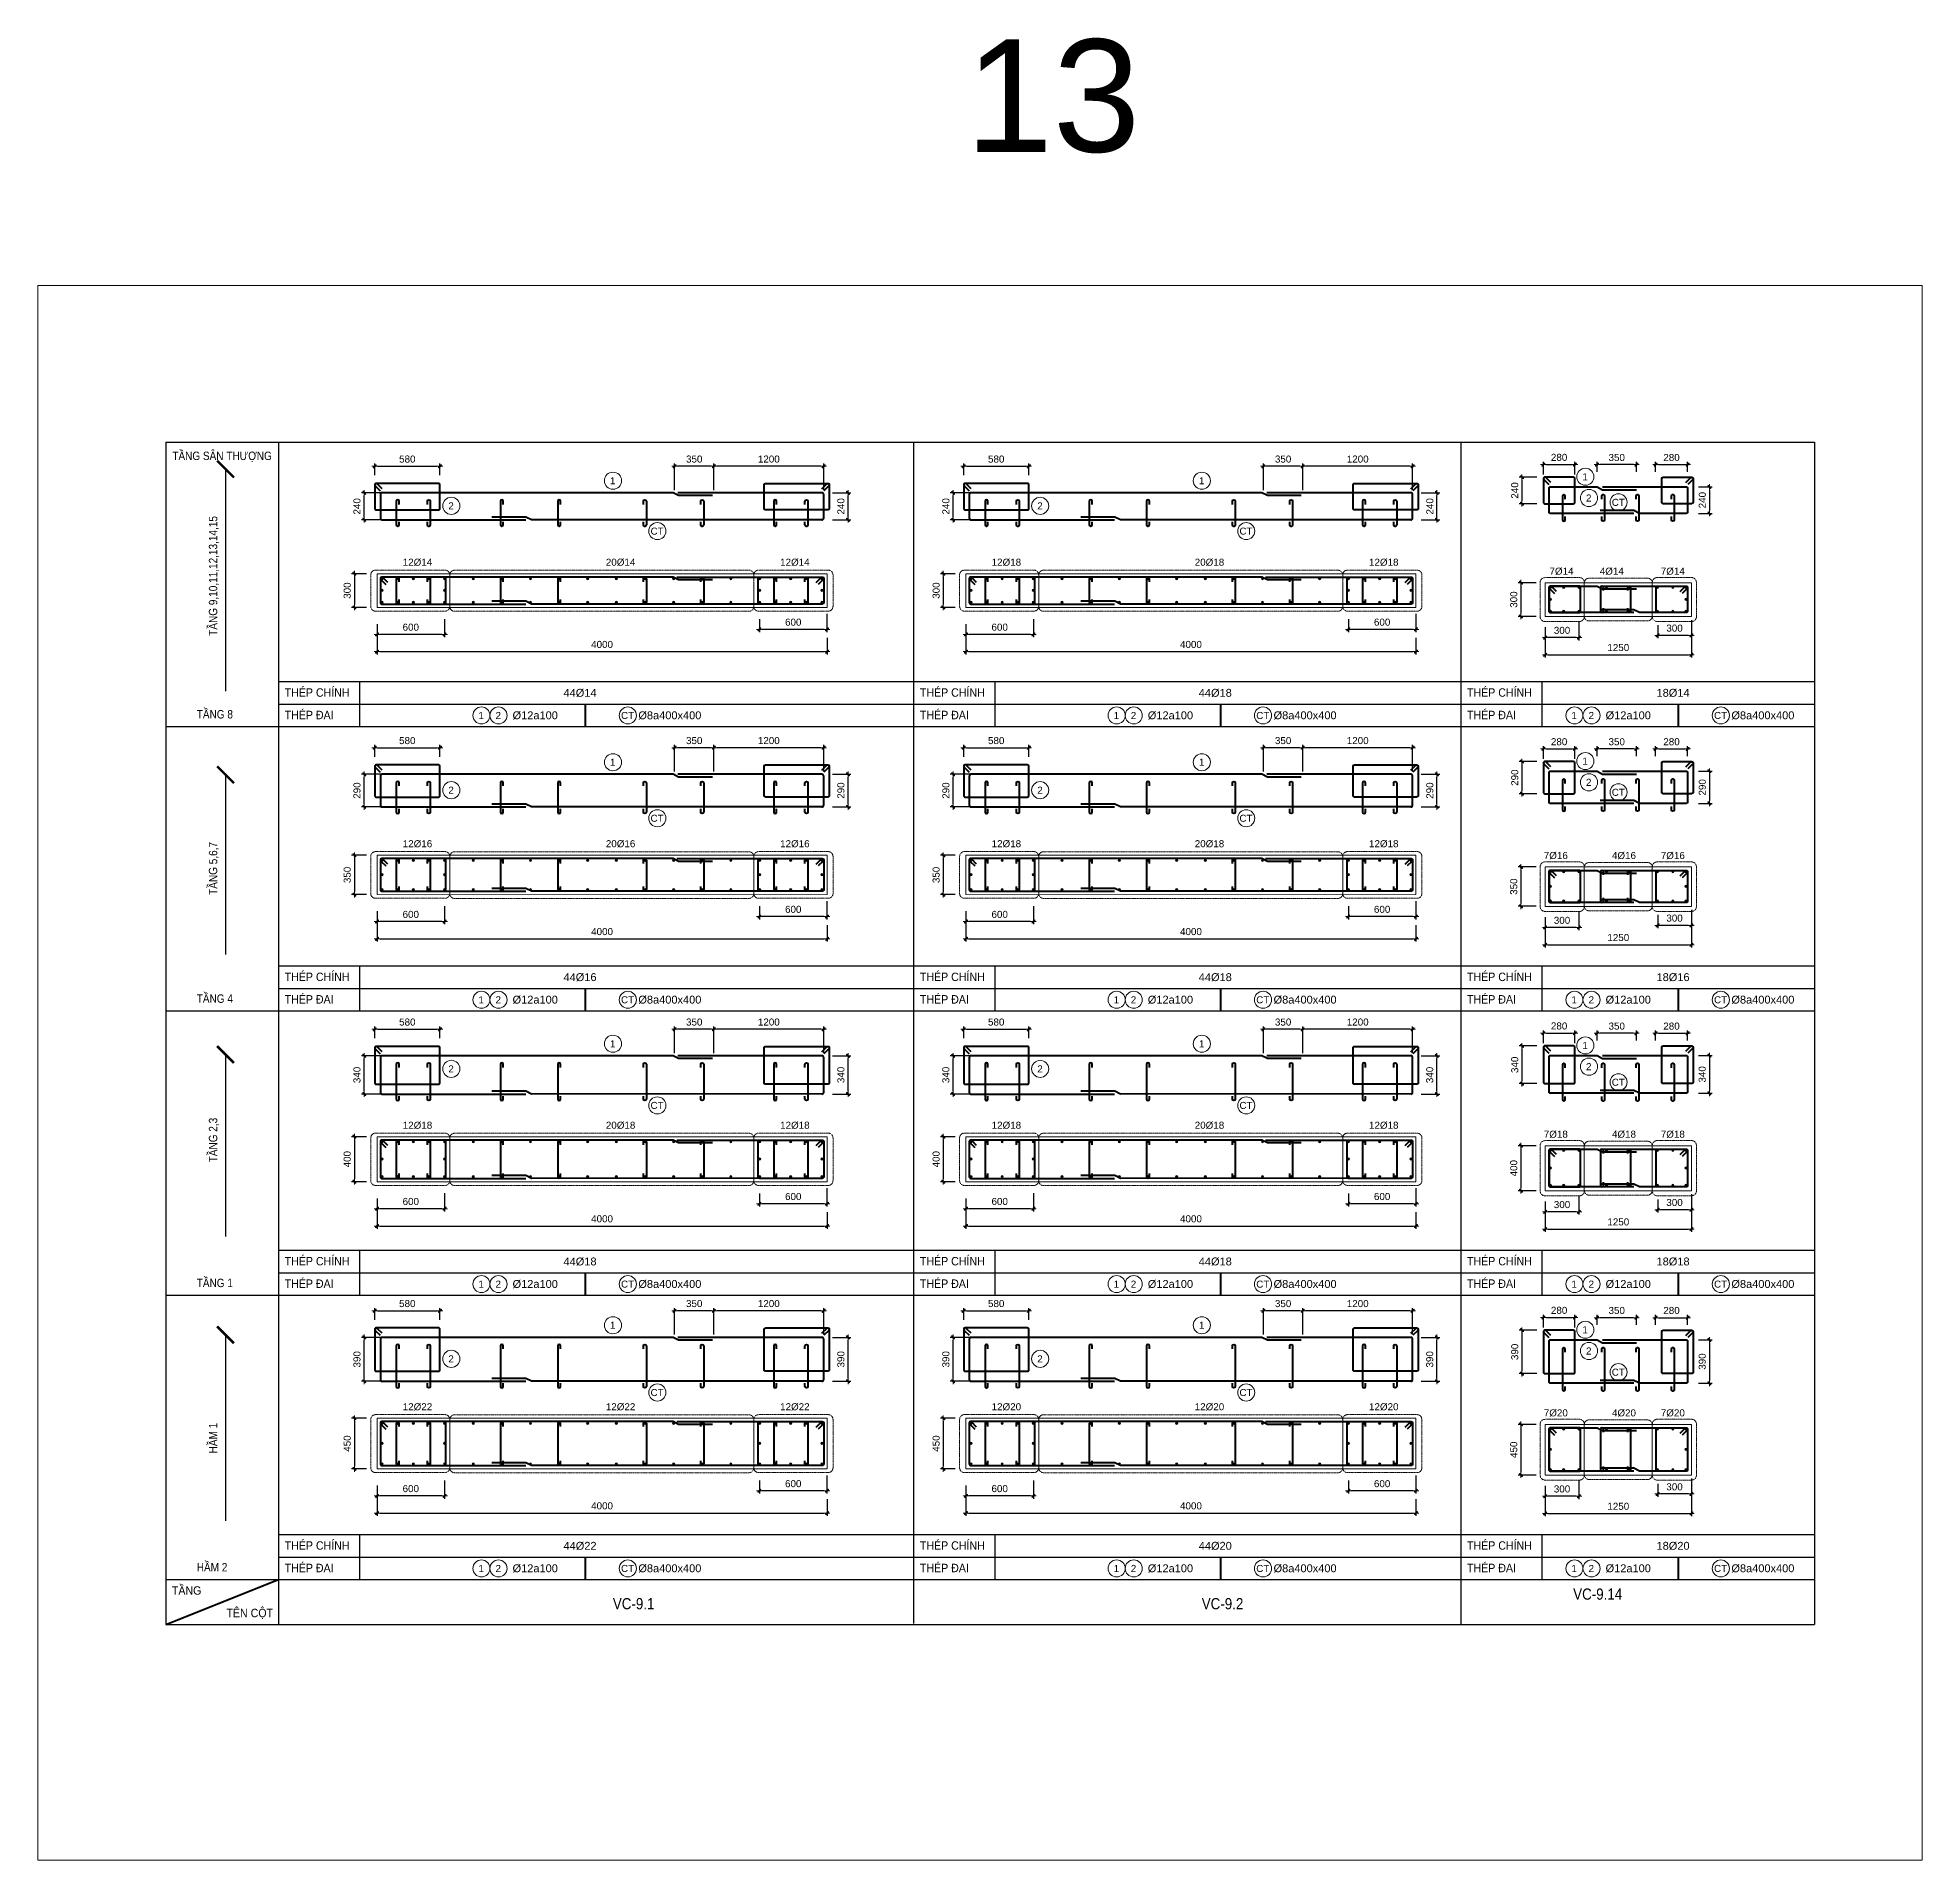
# Model space of a CAD drawing. Header units: millimetres. Extents: x -146909 to 4830753, y -683702 to -336947.
# Drawn here: x 4748595 to 4765345, y -448762 to -432559 of the extents above; entities that cross this region are included whole.
import ezdxf
from ezdxf.enums import TextEntityAlignment as Align

# ---------------------------------------------------------------- set-up
doc = ezdxf.new("R2010")
doc.units = ezdxf.units.MM
doc.header["$MEASUREMENT"] = 0
doc.linetypes.add('HIDDEN', pattern=[0.375, 0.25, -0.125])
doc.layers.get('0').update_dxf_attribs({"lineweight": 9})
doc.layers.get('Defpoints').update_dxf_attribs({"color": 10, "lineweight": 0})
for name, color, linetype, lineweight in [("'S_General_Cont_1 Thin", 1, 'Continuous', 18), ("'S_General_Text_3_Member name", 3, 'Continuous', 35), ('CDAI', 3, 'Continuous', 40), ('chunho.q', 1, 'Continuous', 13), ('CTHEP', 4, 'Continuous', 50), ('DBAO', 2, 'Continuous', 13), ('DMo', 9, 'HIDDEN', 9), ('KTH', 154, 'Continuous', 9), ('STICK', 1, 'Continuous', 9)]:
    doc.layers.add(name, color=color, linetype=linetype, lineweight=lineweight)
for name, color, linetype in [('DM', 1, 'Continuous'), ('TBL', 1, 'Continuous'), ('TX', 214, 'Continuous')]:
    doc.layers.add(name, color=color, linetype=linetype)
doc.styles.add('arial', font='arial.ttf', dxfattribs={"width": 0.85})
doc.styles.add('TTP-HelCon', font='arial.ttf')
doc.dimstyles.new('TTP-25', dxfattribs={"dimscale": 25, "dimtxt": 2.5, "dimasz": 1, "dimexe": 1, "dimexo": 1, "dimgap": 0.09, "dimtad": 0, "dimdec": 4, "dimrnd": 10, "dimzin": 9, "dimdsep": 46, "dimtxsty": 'TTP-HelCon', "dimblk": 'Stick', "dimcen": 0.09, "dimdle": 1.5, "dimclrd": 256, "dimclre": 256, "dimclrt": 1, "dimadec": 0, "dimazin": 0, "dimtfac": 1, "dimtdec": 4, "dimtmove": 0, "dimatfit": 3, "dimldrblk": 'ARCHTICK', "dimfxl": 1, "dimtvp": 1, "dimtolj": 1, "dimtzin": 0, "dimarcsym": 0})
doc.dimstyles.new('TTP-50', dxfattribs={"dimscale": 50, "dimtxt": 2.5, "dimasz": 1, "dimexe": 1, "dimexo": 1, "dimgap": 0.09, "dimtad": 0, "dimdec": 4, "dimzin": 9, "dimdsep": 46, "dimtxsty": 'arial', "dimblk": 'Stick', "dimcen": 0.09, "dimdle": 1.5, "dimclrd": 256, "dimclre": 256, "dimclrt": 1, "dimadec": 0, "dimazin": 0, "dimtfac": 1, "dimtdec": 4, "dimtmove": 0, "dimatfit": 3, "dimldrblk": 'ARCHTICK', "dimfxl": 1, "dimtvp": 1, "dimtolj": 1, "dimtzin": 0, "dimarcsym": 0})

msp = doc.modelspace()

# ---------------------------------------------------------------- texts
at = {"layer": 'chunho.q', "color": 1, "style": 'arial', "width": 0.85}
for s, p in [('TẦNG SÂN THƯỢNG', (4749791.44472, -436313.58088)), ('TẦNG 8', (4750008.60231, -438610.91235)), ('TẦNG 4', (4750008.60231, -441138.59509)), ('TẦNG 1', (4750008.60231, -443666.27783)), ('HẦM 2', (4750008.60231, -446193.96056))]:
    msp.add_text(s, height=75, dxfattribs=at).set_placement(p)
for s, p in [('TẦNG 9,10,11,12,13,14,15', (4750191.28971, -437875.73403)), ('TẦNG 5,6,7', (4750191.28971, -440179.16026)), ('TẦNG 2,3', (4750191.28971, -442556.80663)), ('HẦM 1', (4750191.28971, -445144.18274))]:
    msp.add_text(s, height=75, rotation=90, dxfattribs=at).set_placement(p)
at = {"layer": 'chunho.q', "color": 1, "style": 'arial'}
for s, p in [('12%%C14', (4751839.45869, -437252.9291)), ('20%%C14', (4753644.58069, -437252.9291)), ('12%%C14', (4755193.49619, -437252.9291)), ('12%%C18', (4757073.41347, -437252.9291)), ('20%%C18', (4758878.53547, -437252.9291)), ('12%%C18', (4760427.45097, -437252.9291)), ('7%%C14', (4762031.30558, -437332.49898)), ('4%%C14', (4762478.32614, -437332.49898)), ('7%%C14', (4763020.97373, -437332.49898)), ('12%%C16', (4751839.45869, -439755.61184)), ('20%%C16', (4753644.58069, -439755.61184)), ('12%%C16', (4755193.49619, -439755.61184)), ('12%%C18', (4757073.41347, -439755.61184)), ('20%%C18', (4758878.53547, -439755.61184)), ('12%%C18', (4760427.45097, -439755.61184)), ('7%%C16', (4761980.99395, -439860.18172)), ('4%%C16', (4762586.59218, -439860.18172)), ('7%%C16', (4763020.97373, -439860.18172)), ('12%%C18', (4751839.45869, -442258.29458)), ('20%%C18', (4753644.58069, -442258.29458)), ('12%%C18', (4755193.49619, -442258.29458)), ('12%%C18', (4757073.41347, -442258.29458)), ('20%%C18', (4758878.53547, -442258.29458)), ('12%%C18', (4760427.45097, -442258.29458)), ('7%%C18', (4761980.99395, -442337.86446)), ('4%%C18', (4762586.59218, -442337.86446)), ('7%%C18', (4763020.97373, -442337.86446)), ('12%%C22', (4751839.45869, -444760.97731)), ('12%%C22', (4753644.58069, -444760.97731)), ('12%%C22', (4755193.49619, -444760.97731)), ('12%%C20', (4757073.41347, -444760.97731)), ('12%%C20', (4758878.53547, -444760.97731)), ('12%%C20', (4760427.45097, -444760.97731)), ('7%%C20', (4761980.99395, -444815.5472)), ('4%%C20', (4762586.59218, -444815.5472)), ('7%%C20', (4763020.97373, -444815.5472))]:
    msp.add_text(s, height=62.5, dxfattribs=at).set_placement(p)
at = {"layer": 'Defpoints', "style": 'arial'}
msp.add_text('13', height=1000, dxfattribs=at).set_placement((4757617.55819, -433073.24457), align=Align.MIDDLE)
at = {"layer": 'TX', "color": 2, "style": 'arial', "width": 0.9}
for s, p in [('THÉP CHÍNH', (4750790.2161, -438380.22797)), ('THÉP CHÍNH', (4756435.96111, -438380.22797)), ('THÉP CHÍNH', (4761298.78604, -438380.22797)), ('THÉP ĐAI', (4750790.2161, -438580.22797)), ('THÉP ĐAI', (4756435.96111, -438580.22797)), ('THÉP ĐAI', (4761298.78604, -438580.22797)), ('THÉP CHÍNH', (4750790.2161, -440907.91071)), ('THÉP CHÍNH', (4756435.96111, -440907.91071)), ('THÉP CHÍNH', (4761298.78604, -440907.91071)), ('THÉP ĐAI', (4750790.2161, -441107.91071)), ('THÉP ĐAI', (4756435.96111, -441107.91071)), ('THÉP ĐAI', (4761298.78604, -441107.91071)), ('THÉP CHÍNH', (4750790.2161, -443435.59344)), ('THÉP CHÍNH', (4756435.96111, -443435.59344)), ('THÉP CHÍNH', (4761298.78604, -443435.59344)), ('THÉP ĐAI', (4750790.2161, -443635.59344)), ('THÉP ĐAI', (4756435.96111, -443635.59344)), ('THÉP ĐAI', (4761298.78604, -443635.59344)), ('THÉP CHÍNH', (4750790.2161, -445963.27618)), ('THÉP CHÍNH', (4756435.96111, -445963.27618)), ('THÉP CHÍNH', (4761298.78604, -445963.27618)), ('THÉP ĐAI', (4750790.2161, -446163.27618)), ('THÉP ĐAI', (4756435.96111, -446163.27618)), ('THÉP ĐAI', (4761298.78604, -446163.27618)), ('TẦNG', (4749787.90339, -446363.27618)), ('TÊN CỘT', (4750272.84196, -446563.27618))]:
    msp.add_text(s, height=75, dxfattribs=at).set_placement(p, align=Align.MIDDLE_LEFT)
at = {"layer": 'TX', "color": 2, "style": 'arial'}
for s, p in [('44%%C14', (4753415.27205, -438382.91235)), ('44%%C18', (4759061.01706, -438382.91235)), ('18%%C14', (4763129.80009, -438382.91235)), ('%%C12a100', (4753016.85101, -438582.91235)), ('%%C8a400x400', (4754213.56003, -438582.91235)), ('%%C12a100', (4758662.59602, -438582.91235)), ('%%C8a400x400', (4759859.30504, -438582.91235)), ('%%C12a100', (4762731.37905, -438582.91235)), ('%%C8a400x400', (4763928.08806, -438582.91235)), ('44%%C16', (4753415.27205, -440910.59509)), ('44%%C18', (4759061.01706, -440910.59509)), ('18%%C16', (4763129.80009, -440910.59509)), ('%%C12a100', (4753016.85101, -441110.59509)), ('%%C8a400x400', (4754213.56003, -441110.59509)), ('%%C12a100', (4758662.59602, -441110.59509)), ('%%C8a400x400', (4759859.30504, -441110.59509)), ('%%C12a100', (4762731.37905, -441110.59509)), ('%%C8a400x400', (4763928.08806, -441110.59509)), ('44%%C18', (4753415.27205, -443438.27783)), ('44%%C18', (4759061.01706, -443438.27783)), ('18%%C18', (4763129.80009, -443438.27783)), ('%%C12a100', (4753016.85101, -443638.27783)), ('%%C8a400x400', (4754213.56003, -443638.27783)), ('%%C12a100', (4758662.59602, -443638.27783)), ('%%C8a400x400', (4759859.30504, -443638.27783)), ('%%C12a100', (4762731.37905, -443638.27783)), ('%%C8a400x400', (4763928.08806, -443638.27783)), ('44%%C22', (4753415.27205, -445965.96056)), ('44%%C20', (4759061.01706, -445965.96056)), ('18%%C20', (4763129.80009, -445965.96056)), ('%%C12a100', (4753016.85101, -446165.96056)), ('%%C8a400x400', (4754213.56003, -446165.96056)), ('%%C12a100', (4758662.59602, -446165.96056)), ('%%C8a400x400', (4759859.30504, -446165.96056)), ('%%C12a100', (4762731.37905, -446165.96056)), ('%%C8a400x400', (4763928.08806, -446165.96056))]:
    msp.add_text(s, height=70, dxfattribs=at).set_placement(p, align=Align.MIDDLE_CENTER)
at = {"layer": 'TX', "color": 2, "char_height": 100, "style": 'arial'}
for s, insert, width, attachment_point in [(' VC-9.14', (4762209.24568, -446345.12911), 3422.0506749, 1), (' VC-9.1', (4753875.22018, -446430.65961), 1911.8993861, 2), (' VC-9.2', (4759109.17496, -446430.65961), 1911.8993861, 2)]:
    msp.add_mtext(s, dxfattribs=dict(at, insert=insert, width=width, attachment_point=attachment_point))

# ---------------------------------------------------------------- blocks, each defined once
blk = doc.blocks.new('Stick')
at = {"layer": 'STICK'}
h = blk.add_hatch(color=256, dxfattribs=at)
edge = h.paths.add_edge_path()
edge.add_line((0.3, 0.5), (-0.5, -0.3))
edge.add_arc((-0.4, -0.4), 0.141, 135, 315)
edge.add_line((-0.3, -0.5), (0.5, 0.3))
edge.add_arc((0.4, 0.4), 0.141, 315, 495)
blk.add_line((1, 0), (-1, 0), dxfattribs=at)
blk.add_lwpolyline([(0.3, 0.5), (-0.5, -0.3, 1), (-0.3, -0.5), (0.5, 0.3, 1), (0.3, 0.5, 1)], format="xyb", dxfattribs=at)
blk = doc.blocks.new('*D1584')
at = {"layer": 'Defpoints', "color": 0, "transparency": 16777216}
for p in [(4755633, -444113), (4755797, -444113), (4755633, -444503)]:
    blk.add_point(p, dxfattribs=at)
at = {"layer": 'KTH', "lineweight": -2, "transparency": 16777216}
for p, q in [((4755658, -444113), (4755822, -444113)), ((4755797, -444478), (4755797, -444138)), ((4755658, -444503), (4755822, -444503))]:
    blk.add_line(p, q, dxfattribs=at)
at = {"layer": 'KTH', "lineweight": -2, "transparency": 16777216, "xscale": 25, "yscale": 25, "zscale": 25}
for p, rotation in [((4755797, -444113), 90), ((4755797, -444503), 270)]:
    blk.add_blockref('Stick', p, dxfattribs=dict(at, rotation=rotation))
at = {"layer": 'KTH', "color": 1, "transparency": 16777216, "insert": (4755734, -444308), "char_height": 62.5, "attachment_point": 5, "rotation": 90, "style": 'TTP-HelCon'}
blk.add_mtext('\\A1;390', dxfattribs=at)
blk = doc.blocks.new('_ArchTick')
at = {"color": 0, "linetype": 'ByBlock', "const_width": 0.15}
blk.add_lwpolyline([(-0.5, -0.5), (0.5, 0.5)], dxfattribs=at)
blk = doc.blocks.new('*D1585')
at = {"layer": 'Defpoints', "color": 0, "transparency": 16777216}
for p in [(4751497, -444113), (4751681, -444113), (4751681, -444503)]:
    blk.add_point(p, dxfattribs=at)
at = {"layer": 'KTH', "lineweight": -2, "transparency": 16777216}
for p, q in [((4751656, -444113), (4751472, -444113)), ((4751497, -444478), (4751497, -444138)), ((4751656, -444503), (4751472, -444503))]:
    blk.add_line(p, q, dxfattribs=at)
at = {"layer": 'KTH', "lineweight": -2, "transparency": 16777216, "xscale": 25, "yscale": 25, "zscale": 25}
for p, rotation in [((4751497, -444113), 90), ((4751497, -444503), 270)]:
    blk.add_blockref('Stick', p, dxfattribs=dict(at, rotation=rotation))
at = {"layer": 'KTH', "color": 1, "transparency": 16777216, "insert": (4751433, -444308), "char_height": 62.5, "attachment_point": 5, "rotation": 90, "style": 'TTP-HelCon'}
blk.add_mtext('\\A1;390', dxfattribs=at)
blk = doc.blocks.new('*D1586')
at = {"layer": 'Defpoints', "color": 0, "transparency": 16777216}
for p in [(4752211, -445360), (4751611, -445405), (4751611, -445522)]:
    blk.add_point(p, dxfattribs=at)
at = {"layer": 'KTH', "lineweight": -2, "transparency": 16777216}
for p, q in [((4751611, -445430), (4751611, -445547)), ((4752186, -445522), (4751636, -445522)), ((4752211, -445385), (4752211, -445547))]:
    blk.add_line(p, q, dxfattribs=at)
at = {"layer": 'KTH', "lineweight": -2, "transparency": 16777216, "xscale": 25, "yscale": 25, "zscale": 25, "rotation": 180}
blk.add_blockref('Stick', (4751611, -445522), dxfattribs=at)
at = {"layer": 'KTH', "lineweight": -2, "transparency": 16777216, "xscale": 25, "yscale": 25, "zscale": 25}
blk.add_blockref('Stick', (4752211, -445522), dxfattribs=at)
at = {"layer": 'KTH', "color": 1, "transparency": 16777216, "insert": (4751911, -445458), "char_height": 62.5, "attachment_point": 5, "style": 'TTP-HelCon'}
blk.add_mtext('\\A1;600', dxfattribs=at)
blk = doc.blocks.new('*D1587')
at = {"layer": 'Defpoints', "color": 0, "transparency": 16777216}
for p in [(4751611, -445469), (4755611, -445527), (4755611, -445675)]:
    blk.add_point(p, dxfattribs=at)
at = {"layer": 'KTH', "lineweight": -2, "transparency": 16777216}
for p, q in [((4751611, -445494), (4751611, -445700)), ((4751636, -445675), (4755586, -445675)), ((4755611, -445552), (4755611, -445700))]:
    blk.add_line(p, q, dxfattribs=at)
at = {"layer": 'KTH', "lineweight": -2, "transparency": 16777216, "xscale": 25, "yscale": 25, "zscale": 25, "rotation": 180}
blk.add_blockref('Stick', (4751611, -445675), dxfattribs=at)
at = {"layer": 'KTH', "lineweight": -2, "transparency": 16777216, "xscale": 25, "yscale": 25, "zscale": 25}
blk.add_blockref('Stick', (4755611, -445675), dxfattribs=at)
at = {"layer": 'KTH', "color": 1, "transparency": 16777216, "insert": (4753611, -445611), "char_height": 62.5, "attachment_point": 5, "style": 'TTP-HelCon'}
blk.add_mtext('\\A1;4000', dxfattribs=at)
blk = doc.blocks.new('*D1588')
at = {"layer": 'Defpoints', "color": 0, "transparency": 16777216}
for p in [(4755010, -445361), (4755610, -445316), (4755010, -445477)]:
    blk.add_point(p, dxfattribs=at)
at = {"layer": 'KTH', "lineweight": -2, "transparency": 16777216}
for p, q in [((4755610, -445341), (4755610, -445502)), ((4755010, -445386), (4755010, -445502)), ((4755585, -445477), (4755035, -445477))]:
    blk.add_line(p, q, dxfattribs=at)
at = {"layer": 'KTH', "lineweight": -2, "transparency": 16777216, "xscale": 25, "yscale": 25, "zscale": 25, "rotation": 180}
blk.add_blockref('Stick', (4755010, -445477), dxfattribs=at)
at = {"layer": 'KTH', "lineweight": -2, "transparency": 16777216, "xscale": 25, "yscale": 25, "zscale": 25}
blk.add_blockref('Stick', (4755610, -445477), dxfattribs=at)
at = {"layer": 'KTH', "color": 1, "transparency": 16777216, "insert": (4755310, -445414), "char_height": 62.5, "attachment_point": 5, "style": 'TTP-HelCon'}
blk.add_mtext('\\A1;600', dxfattribs=at)
blk = doc.blocks.new('*D1589')
at = {"layer": 'Defpoints', "color": 0, "transparency": 16777216}
for p in [(4754255, -443877), (4754255, -444113), (4754605, -444113)]:
    blk.add_point(p, dxfattribs=at)
at = {"layer": 'KTH', "lineweight": -2, "transparency": 16777216}
for p, q in [((4754255, -444088), (4754255, -443852)), ((4754605, -444088), (4754605, -443852)), ((4754580, -443877), (4754280, -443877))]:
    blk.add_line(p, q, dxfattribs=at)
at = {"layer": 'KTH', "lineweight": -2, "transparency": 16777216, "xscale": 25, "yscale": 25, "zscale": 25, "rotation": 180}
blk.add_blockref('Stick', (4754255, -443877), dxfattribs=at)
at = {"layer": 'KTH', "lineweight": -2, "transparency": 16777216, "xscale": 25, "yscale": 25, "zscale": 25}
blk.add_blockref('Stick', (4754605, -443877), dxfattribs=at)
at = {"layer": 'KTH', "color": 1, "transparency": 16777216, "insert": (4754430, -443813), "char_height": 62.5, "attachment_point": 5, "style": 'TTP-HelCon'}
blk.add_mtext('\\A1;350', dxfattribs=at)
blk = doc.blocks.new('*D1590')
at = {"layer": 'Defpoints', "color": 0, "transparency": 16777216}
for p in [(4754605, -443877), (4754605, -444113), (4755581, -444113)]:
    blk.add_point(p, dxfattribs=at)
at = {"layer": 'KTH', "lineweight": -2, "transparency": 16777216}
for p, q in [((4754605, -444088), (4754605, -443852)), ((4755581, -444088), (4755581, -443852)), ((4755556, -443877), (4754630, -443877))]:
    blk.add_line(p, q, dxfattribs=at)
at = {"layer": 'KTH', "lineweight": -2, "transparency": 16777216, "xscale": 25, "yscale": 25, "zscale": 25, "rotation": 180}
blk.add_blockref('Stick', (4754605, -443877), dxfattribs=at)
at = {"layer": 'KTH', "lineweight": -2, "transparency": 16777216, "xscale": 25, "yscale": 25, "zscale": 25}
blk.add_blockref('Stick', (4755581, -443877), dxfattribs=at)
at = {"layer": 'KTH', "color": 1, "transparency": 16777216, "insert": (4755093, -443813), "char_height": 62.5, "attachment_point": 5, "style": 'TTP-HelCon'}
blk.add_mtext('\\A1;1200', dxfattribs=at)
blk = doc.blocks.new('*U1551')
at = {"layer": 'CTHEP', "ltscale": 0.02, "const_width": 10}
blk.add_lwpolyline([(0, 5, -1), (0, -5, -1)], format="xyb", close=True, dxfattribs=at)
at = {"layer": 'Defpoints', "color": 1}
blk.add_circle((0, 0), 10, dxfattribs=at)
blk = doc.blocks.new('*U1552')
at = {"layer": 'CDAI', "color": 0, "linetype": 'ByBlock', "lineweight": -2, "transparency": 16777216}
for p in [(0, 0), (138.75, 0), (277.5, 0), (416.25, 0), (555, 0)]:
    blk.add_blockref('*U1551', p, dxfattribs=at)
blk = doc.blocks.new('*D1591')
at = {"layer": 'Defpoints', "color": 0, "transparency": 16777216}
for p in [(4751541, -444832), (4751410, -445282), (4751541, -445282)]:
    blk.add_point(p, dxfattribs=at)
at = {"layer": 'KTH', "lineweight": -2, "transparency": 16777216}
for p, q in [((4751516, -444832), (4751385, -444832)), ((4751410, -444857), (4751410, -445257)), ((4751516, -445282), (4751385, -445282))]:
    blk.add_line(p, q, dxfattribs=at)
at = {"layer": 'KTH', "lineweight": -2, "transparency": 16777216, "xscale": 25, "yscale": 25, "zscale": 25}
for p, rotation in [((4751410, -444832), 90), ((4751410, -445282), 270)]:
    blk.add_blockref('Stick', p, dxfattribs=dict(at, rotation=rotation))
at = {"layer": 'KTH', "color": 1, "transparency": 16777216, "insert": (4751346, -445057), "char_height": 62.5, "attachment_point": 5, "rotation": 90, "style": 'TTP-HelCon'}
blk.add_mtext('\\A1;450', dxfattribs=at)
blk = doc.blocks.new('*U1553')
at = {"layer": 'CTHEP', "ltscale": 0.02, "const_width": 10}
blk.add_lwpolyline([(0, 5, -1), (0, -5, -1)], format="xyb", close=True, dxfattribs=at)
at = {"layer": 'Defpoints', "color": 1}
blk.add_circle((0, 0), 10, dxfattribs=at)
blk = doc.blocks.new('*U1554')
at = {"layer": 'CDAI', "color": 0, "linetype": 'ByBlock', "lineweight": -2, "transparency": 16777216}
blk.add_blockref('*U1553', (0, 0), dxfattribs=at)
blk = doc.blocks.new('*U1547')
at = {"layer": 'CTHEP', "ltscale": 0.02, "const_width": 10}
blk.add_lwpolyline([(0, 5, -1), (0, -5, -1)], format="xyb", close=True, dxfattribs=at)
at = {"layer": 'Defpoints', "color": 1}
blk.add_circle((0, 0), 10, dxfattribs=at)
blk = doc.blocks.new('*U1550')
at = {"layer": 'CDAI', "color": 0, "linetype": 'ByBlock', "lineweight": -2, "transparency": 16777216}
blk.add_blockref('*U1547', (0, 0), dxfattribs=at)
blk = doc.blocks.new('*U1555')
at = {"layer": 'CTHEP', "ltscale": 0.02, "const_width": 10}
blk.add_lwpolyline([(0, 5, -1), (0, -5, -1)], format="xyb", close=True, dxfattribs=at)
at = {"layer": 'Defpoints', "color": 1}
blk.add_circle((0, 0), 10, dxfattribs=at)
blk = doc.blocks.new('*U1556')
at = {"layer": 'CDAI', "color": 0, "linetype": 'ByBlock', "lineweight": -2, "transparency": 16777216}
blk.add_blockref('*U1555', (0, 0), dxfattribs=at)
blk = doc.blocks.new('*U1545')
at = {"layer": 'CTHEP', "ltscale": 0.02, "const_width": 10}
blk.add_lwpolyline([(0, 5, -1), (0, -5, -1)], format="xyb", close=True, dxfattribs=at)
at = {"layer": 'Defpoints', "color": 1}
blk.add_circle((0, 0), 10, dxfattribs=at)
blk = doc.blocks.new('*U1546')
at = {"layer": 'CDAI', "color": 0, "linetype": 'ByBlock', "lineweight": -2, "transparency": 16777216}
for p in [(0, 0), (255, 0), (509, 0), (764, 0), (1018, 0), (1273, 0), (1527, 0), (1782, 0), (2036, 0), (2291, 0), (2545, 0), (2800, 0)]:
    blk.add_blockref('*U1545', p, dxfattribs=at)
blk = doc.blocks.new('*D1592')
at = {"layer": 'Defpoints', "color": 0, "transparency": 16777216}
for p in [(4751591, -443981), (4752170, -443877), (4752170, -443981)]:
    blk.add_point(p, dxfattribs=at)
at = {"layer": 'KTH', "lineweight": -2, "transparency": 16777216}
for p, q in [((4751591, -443956), (4751591, -443852)), ((4752170, -443956), (4752170, -443852)), ((4751616, -443877), (4752145, -443877))]:
    blk.add_line(p, q, dxfattribs=at)
at = {"layer": 'KTH', "lineweight": -2, "transparency": 16777216, "xscale": 25, "yscale": 25, "zscale": 25, "rotation": 180}
blk.add_blockref('Stick', (4751591, -443877), dxfattribs=at)
at = {"layer": 'KTH', "lineweight": -2, "transparency": 16777216, "xscale": 25, "yscale": 25, "zscale": 25}
blk.add_blockref('Stick', (4752170, -443877), dxfattribs=at)
at = {"layer": 'KTH', "color": 1, "transparency": 16777216, "insert": (4751880, -443813), "char_height": 62.5, "attachment_point": 5, "style": 'TTP-HelCon'}
blk.add_mtext('\\A1;580', dxfattribs=at)
blk = doc.blocks.new('sign of slab')
at = {"layer": "'S_General_Cont_1 Thin"}
blk.add_circle((-10, 0), 475, dxfattribs=at)
at = {"layer": "'S_General_Text_3_Member name", "style": 'arial'}
blk.add_attdef('S', text='', height=250, dxfattribs=at).set_placement((-23, -1), align=Align.MIDDLE_CENTER)
blk = doc.blocks.new('*U1548')
at = {"layer": 'CTHEP', "ltscale": 0.02, "const_width": 10}
blk.add_lwpolyline([(0, 5, -1), (0, -5, -1)], format="xyb", close=True, dxfattribs=at)
at = {"layer": 'Defpoints', "color": 1}
blk.add_circle((0, 0), 10, dxfattribs=at)
blk = doc.blocks.new('*U1549')
at = {"layer": 'CDAI', "color": 0, "linetype": 'ByBlock', "lineweight": -2, "transparency": 16777216}
blk.add_blockref('*U1548', (0, 0), dxfattribs=at)
blk = doc.blocks.new('*U1537')
at = {"layer": 'CTHEP', "ltscale": 0.02, "const_width": 10}
blk.add_lwpolyline([(0, 5, -1), (0, -5, -1)], format="xyb", close=True, dxfattribs=at)
at = {"layer": 'Defpoints', "color": 1}
blk.add_circle((0, 0), 10, dxfattribs=at)
blk = doc.blocks.new('*U1538')
at = {"layer": 'CDAI', "color": 0, "linetype": 'ByBlock', "lineweight": -2, "transparency": 16777216}
for p in [(0, 0), (138.75, 0), (277.5, 0), (416.25, 0), (555, 0)]:
    blk.add_blockref('*U1537', p, dxfattribs=at)
blk = doc.blocks.new('*U1541')
at = {"layer": 'CTHEP', "ltscale": 0.02, "const_width": 10}
blk.add_lwpolyline([(0, 5, -1), (0, -5, -1)], format="xyb", close=True, dxfattribs=at)
at = {"layer": 'Defpoints', "color": 1}
blk.add_circle((0, 0), 10, dxfattribs=at)
blk = doc.blocks.new('*U1542')
at = {"layer": 'CDAI', "color": 0, "linetype": 'ByBlock', "lineweight": -2, "transparency": 16777216}
for p in [(0, 0), (138.75, 0), (277.5, 0), (416.25, 0), (555, 0)]:
    blk.add_blockref('*U1541', p, dxfattribs=at)
blk = doc.blocks.new('*U1539')
at = {"layer": 'CTHEP', "ltscale": 0.02, "const_width": 10}
blk.add_lwpolyline([(0, 5, -1), (0, -5, -1)], format="xyb", close=True, dxfattribs=at)
at = {"layer": 'Defpoints', "color": 1}
blk.add_circle((0, 0), 10, dxfattribs=at)
blk = doc.blocks.new('*U1540')
at = {"layer": 'CDAI', "color": 0, "linetype": 'ByBlock', "lineweight": -2, "transparency": 16777216}
for p in [(0, 0), (138.75, 0), (277.5, 0), (416.25, 0), (555, 0)]:
    blk.add_blockref('*U1539', p, dxfattribs=at)
blk = doc.blocks.new('*U1543')
at = {"layer": 'CTHEP', "ltscale": 0.02, "const_width": 10}
blk.add_lwpolyline([(0, 5, -1), (0, -5, -1)], format="xyb", close=True, dxfattribs=at)
at = {"layer": 'Defpoints', "color": 1}
blk.add_circle((0, 0), 10, dxfattribs=at)
blk = doc.blocks.new('*U1544')
at = {"layer": 'CDAI', "color": 0, "linetype": 'ByBlock', "lineweight": -2, "transparency": 16777216}
for p in [(0, 0), (255, 0), (509, 0), (764, 0), (1018, 0), (1273, 0), (1527, 0), (1782, 0), (2036, 0), (2291, 0), (2545, 0), (2800, 0)]:
    blk.add_blockref('*U1543', p, dxfattribs=at)
blk = doc.blocks.new('*D1566')
at = {"layer": 'Defpoints', "color": 0, "transparency": 16777216}
for p in [(4755633, -436605), (4755797, -436605), (4755633, -436845)]:
    blk.add_point(p, dxfattribs=at)
at = {"layer": 'KTH', "lineweight": -2, "transparency": 16777216}
for p, q in [((4755658, -436605), (4755822, -436605)), ((4755797, -436820), (4755797, -436630)), ((4755658, -436845), (4755822, -436845))]:
    blk.add_line(p, q, dxfattribs=at)
at = {"layer": 'KTH', "lineweight": -2, "transparency": 16777216, "xscale": 25, "yscale": 25, "zscale": 25}
for p, rotation in [((4755797, -436605), 90), ((4755797, -436845), 270)]:
    blk.add_blockref('Stick', p, dxfattribs=dict(at, rotation=rotation))
at = {"layer": 'KTH', "color": 1, "transparency": 16777216, "insert": (4755734, -436725), "char_height": 62.5, "attachment_point": 5, "rotation": 90, "style": 'TTP-HelCon'}
blk.add_mtext('\\A1;240', dxfattribs=at)
blk = doc.blocks.new('*D1567')
at = {"layer": 'Defpoints', "color": 0, "transparency": 16777216}
for p in [(4751497, -436605), (4751681, -436605), (4751681, -436845)]:
    blk.add_point(p, dxfattribs=at)
at = {"layer": 'KTH', "lineweight": -2, "transparency": 16777216}
for p, q in [((4751656, -436605), (4751472, -436605)), ((4751497, -436820), (4751497, -436630)), ((4751656, -436845), (4751472, -436845))]:
    blk.add_line(p, q, dxfattribs=at)
at = {"layer": 'KTH', "lineweight": -2, "transparency": 16777216, "xscale": 25, "yscale": 25, "zscale": 25}
for p, rotation in [((4751497, -436605), 90), ((4751497, -436845), 270)]:
    blk.add_blockref('Stick', p, dxfattribs=dict(at, rotation=rotation))
at = {"layer": 'KTH', "color": 1, "transparency": 16777216, "insert": (4751433, -436725), "char_height": 62.5, "attachment_point": 5, "rotation": 90, "style": 'TTP-HelCon'}
blk.add_mtext('\\A1;240', dxfattribs=at)
blk = doc.blocks.new('*D1568')
at = {"layer": 'Defpoints', "color": 0, "transparency": 16777216}
for p in [(4751611, -437747), (4752211, -437702), (4751611, -437864)]:
    blk.add_point(p, dxfattribs=at)
at = {"layer": 'KTH', "lineweight": -2, "transparency": 16777216}
for p, q in [((4751611, -437772), (4751611, -437889)), ((4752211, -437727), (4752211, -437889)), ((4752186, -437864), (4751636, -437864))]:
    blk.add_line(p, q, dxfattribs=at)
at = {"layer": 'KTH', "lineweight": -2, "transparency": 16777216, "xscale": 25, "yscale": 25, "zscale": 25, "rotation": 180}
blk.add_blockref('Stick', (4751611, -437864), dxfattribs=at)
at = {"layer": 'KTH', "lineweight": -2, "transparency": 16777216, "xscale": 25, "yscale": 25, "zscale": 25}
blk.add_blockref('Stick', (4752211, -437864), dxfattribs=at)
at = {"layer": 'KTH', "color": 1, "transparency": 16777216, "insert": (4751911, -437800), "char_height": 62.5, "attachment_point": 5, "style": 'TTP-HelCon'}
blk.add_mtext('\\A1;600', dxfattribs=at)
blk = doc.blocks.new('*D1569')
at = {"layer": 'Defpoints', "color": 0, "transparency": 16777216}
for p in [(4751611, -437811), (4755611, -437869), (4755611, -438017)]:
    blk.add_point(p, dxfattribs=at)
at = {"layer": 'KTH', "lineweight": -2, "transparency": 16777216}
for p, q in [((4751611, -437836), (4751611, -438042)), ((4755611, -437894), (4755611, -438042)), ((4751636, -438017), (4755586, -438017))]:
    blk.add_line(p, q, dxfattribs=at)
at = {"layer": 'KTH', "lineweight": -2, "transparency": 16777216, "xscale": 25, "yscale": 25, "zscale": 25, "rotation": 180}
blk.add_blockref('Stick', (4751611, -438017), dxfattribs=at)
at = {"layer": 'KTH', "lineweight": -2, "transparency": 16777216, "xscale": 25, "yscale": 25, "zscale": 25}
blk.add_blockref('Stick', (4755611, -438017), dxfattribs=at)
at = {"layer": 'KTH', "color": 1, "transparency": 16777216, "insert": (4753611, -437953), "char_height": 62.5, "attachment_point": 5, "style": 'TTP-HelCon'}
blk.add_mtext('\\A1;4000', dxfattribs=at)
blk = doc.blocks.new('*D1570')
at = {"layer": 'Defpoints', "color": 0, "transparency": 16777216}
for p in [(4755610, -437657), (4755010, -437702), (4755010, -437819)]:
    blk.add_point(p, dxfattribs=at)
at = {"layer": 'KTH', "lineweight": -2, "transparency": 16777216}
for p, q in [((4755010, -437727), (4755010, -437844)), ((4755585, -437819), (4755035, -437819)), ((4755610, -437682), (4755610, -437844))]:
    blk.add_line(p, q, dxfattribs=at)
at = {"layer": 'KTH', "lineweight": -2, "transparency": 16777216, "xscale": 25, "yscale": 25, "zscale": 25, "rotation": 180}
blk.add_blockref('Stick', (4755010, -437819), dxfattribs=at)
at = {"layer": 'KTH', "lineweight": -2, "transparency": 16777216, "xscale": 25, "yscale": 25, "zscale": 25}
blk.add_blockref('Stick', (4755610, -437819), dxfattribs=at)
at = {"layer": 'KTH', "color": 1, "transparency": 16777216, "insert": (4755310, -437755), "char_height": 62.5, "attachment_point": 5, "style": 'TTP-HelCon'}
blk.add_mtext('\\A1;600', dxfattribs=at)
blk = doc.blocks.new('*D1571')
at = {"layer": 'Defpoints', "color": 0, "transparency": 16777216}
for p in [(4754255, -436369), (4754255, -436605), (4754605, -436605)]:
    blk.add_point(p, dxfattribs=at)
at = {"layer": 'KTH', "lineweight": -2, "transparency": 16777216}
for p, q in [((4754255, -436580), (4754255, -436344)), ((4754580, -436369), (4754280, -436369)), ((4754605, -436580), (4754605, -436344))]:
    blk.add_line(p, q, dxfattribs=at)
at = {"layer": 'KTH', "lineweight": -2, "transparency": 16777216, "xscale": 25, "yscale": 25, "zscale": 25, "rotation": 180}
blk.add_blockref('Stick', (4754255, -436369), dxfattribs=at)
at = {"layer": 'KTH', "lineweight": -2, "transparency": 16777216, "xscale": 25, "yscale": 25, "zscale": 25}
blk.add_blockref('Stick', (4754605, -436369), dxfattribs=at)
at = {"layer": 'KTH', "color": 1, "transparency": 16777216, "insert": (4754430, -436305), "char_height": 62.5, "attachment_point": 5, "style": 'TTP-HelCon'}
blk.add_mtext('\\A1;350', dxfattribs=at)
blk = doc.blocks.new('*D1572')
at = {"layer": 'Defpoints', "color": 0, "transparency": 16777216}
for p in [(4754605, -436369), (4754605, -436605), (4755581, -436605)]:
    blk.add_point(p, dxfattribs=at)
at = {"layer": 'KTH', "lineweight": -2, "transparency": 16777216}
for p, q in [((4754605, -436580), (4754605, -436344)), ((4755556, -436369), (4754630, -436369)), ((4755581, -436580), (4755581, -436344))]:
    blk.add_line(p, q, dxfattribs=at)
at = {"layer": 'KTH', "lineweight": -2, "transparency": 16777216, "xscale": 25, "yscale": 25, "zscale": 25, "rotation": 180}
blk.add_blockref('Stick', (4754605, -436369), dxfattribs=at)
at = {"layer": 'KTH', "lineweight": -2, "transparency": 16777216, "xscale": 25, "yscale": 25, "zscale": 25}
blk.add_blockref('Stick', (4755581, -436369), dxfattribs=at)
at = {"layer": 'KTH', "color": 1, "transparency": 16777216, "insert": (4755093, -436305), "char_height": 62.5, "attachment_point": 5, "style": 'TTP-HelCon'}
blk.add_mtext('\\A1;1200', dxfattribs=at)
blk = doc.blocks.new('*U1492')
at = {"layer": 'CTHEP', "ltscale": 0.02, "const_width": 10}
blk.add_lwpolyline([(0, 5, -1), (0, -5, -1)], format="xyb", close=True, dxfattribs=at)
at = {"layer": 'Defpoints', "color": 1}
blk.add_circle((0, 0), 10, dxfattribs=at)
blk = doc.blocks.new('*U1493')
at = {"layer": 'CDAI', "color": 0, "linetype": 'ByBlock', "lineweight": -2, "transparency": 16777216}
for p in [(0, 0), (138.75, 0), (277.5, 0), (416.25, 0), (555, 0)]:
    blk.add_blockref('*U1492', p, dxfattribs=at)
blk = doc.blocks.new('*D1573')
at = {"layer": 'Defpoints', "color": 0, "transparency": 16777216}
for p in [(4751541, -437324), (4751410, -437624), (4751541, -437624)]:
    blk.add_point(p, dxfattribs=at)
at = {"layer": 'KTH', "lineweight": -2, "transparency": 16777216}
for p, q in [((4751516, -437324), (4751385, -437324)), ((4751410, -437349), (4751410, -437599)), ((4751516, -437624), (4751385, -437624))]:
    blk.add_line(p, q, dxfattribs=at)
at = {"layer": 'KTH', "lineweight": -2, "transparency": 16777216, "xscale": 25, "yscale": 25, "zscale": 25}
for p, rotation in [((4751410, -437324), 90), ((4751410, -437624), 270)]:
    blk.add_blockref('Stick', p, dxfattribs=dict(at, rotation=rotation))
at = {"layer": 'KTH', "color": 1, "transparency": 16777216, "insert": (4751346, -437474), "char_height": 62.5, "attachment_point": 5, "rotation": 90, "style": 'TTP-HelCon'}
blk.add_mtext('\\A1;300', dxfattribs=at)
blk = doc.blocks.new('*U1494')
at = {"layer": 'CTHEP', "ltscale": 0.02, "const_width": 10}
blk.add_lwpolyline([(0, 5, -1), (0, -5, -1)], format="xyb", close=True, dxfattribs=at)
at = {"layer": 'Defpoints', "color": 1}
blk.add_circle((0, 0), 10, dxfattribs=at)
blk = doc.blocks.new('*U1495')
at = {"layer": 'CDAI', "color": 0, "linetype": 'ByBlock', "lineweight": -2, "transparency": 16777216}
blk.add_blockref('*U1494', (0, 0), dxfattribs=at)
blk = doc.blocks.new('*U1488')
at = {"layer": 'CTHEP', "ltscale": 0.02, "const_width": 10}
blk.add_lwpolyline([(0, 5, -1), (0, -5, -1)], format="xyb", close=True, dxfattribs=at)
at = {"layer": 'Defpoints', "color": 1}
blk.add_circle((0, 0), 10, dxfattribs=at)
blk = doc.blocks.new('*U1491')
at = {"layer": 'CDAI', "color": 0, "linetype": 'ByBlock', "lineweight": -2, "transparency": 16777216}
blk.add_blockref('*U1488', (0, 0), dxfattribs=at)
blk = doc.blocks.new('*U1496')
at = {"layer": 'CTHEP', "ltscale": 0.02, "const_width": 10}
blk.add_lwpolyline([(0, 5, -1), (0, -5, -1)], format="xyb", close=True, dxfattribs=at)
at = {"layer": 'Defpoints', "color": 1}
blk.add_circle((0, 0), 10, dxfattribs=at)
blk = doc.blocks.new('*U1497')
at = {"layer": 'CDAI', "color": 0, "linetype": 'ByBlock', "lineweight": -2, "transparency": 16777216}
blk.add_blockref('*U1496', (0, 0), dxfattribs=at)
blk = doc.blocks.new('*U1527')
at = {"layer": 'CTHEP', "ltscale": 0.02, "const_width": 10}
blk.add_lwpolyline([(0, 5, -1), (0, -5, -1)], format="xyb", close=True, dxfattribs=at)
at = {"layer": 'Defpoints', "color": 1}
blk.add_circle((0, 0), 10, dxfattribs=at)
blk = doc.blocks.new('*U1528')
at = {"layer": 'CDAI', "color": 0, "linetype": 'ByBlock', "lineweight": -2, "transparency": 16777216}
for p in [(0, 0), (255, 0), (509, 0), (764, 0), (1018, 0), (1273, 0), (1527, 0), (1782, 0), (2036, 0), (2291, 0), (2545, 0), (2800, 0)]:
    blk.add_blockref('*U1527', p, dxfattribs=at)
blk = doc.blocks.new('*D1574')
at = {"layer": 'Defpoints', "color": 0, "transparency": 16777216}
for p in [(4751591, -436473), (4752170, -436369), (4752170, -436473)]:
    blk.add_point(p, dxfattribs=at)
at = {"layer": 'KTH', "lineweight": -2, "transparency": 16777216}
for p, q in [((4751591, -436448), (4751591, -436344)), ((4751616, -436369), (4752145, -436369)), ((4752170, -436448), (4752170, -436344))]:
    blk.add_line(p, q, dxfattribs=at)
at = {"layer": 'KTH', "lineweight": -2, "transparency": 16777216, "xscale": 25, "yscale": 25, "zscale": 25, "rotation": 180}
blk.add_blockref('Stick', (4751591, -436369), dxfattribs=at)
at = {"layer": 'KTH', "lineweight": -2, "transparency": 16777216, "xscale": 25, "yscale": 25, "zscale": 25}
blk.add_blockref('Stick', (4752170, -436369), dxfattribs=at)
at = {"layer": 'KTH', "color": 1, "transparency": 16777216, "insert": (4751880, -436305), "char_height": 62.5, "attachment_point": 5, "style": 'TTP-HelCon'}
blk.add_mtext('\\A1;580', dxfattribs=at)
blk = doc.blocks.new('*U1489')
at = {"layer": 'CTHEP', "ltscale": 0.02, "const_width": 10}
blk.add_lwpolyline([(0, 5, -1), (0, -5, -1)], format="xyb", close=True, dxfattribs=at)
at = {"layer": 'Defpoints', "color": 1}
blk.add_circle((0, 0), 10, dxfattribs=at)
blk = doc.blocks.new('*U1490')
at = {"layer": 'CDAI', "color": 0, "linetype": 'ByBlock', "lineweight": -2, "transparency": 16777216}
blk.add_blockref('*U1489', (0, 0), dxfattribs=at)
blk = doc.blocks.new('*U1529')
at = {"layer": 'CTHEP', "ltscale": 0.02, "const_width": 10}
blk.add_lwpolyline([(0, 5, -1), (0, -5, -1)], format="xyb", close=True, dxfattribs=at)
at = {"layer": 'Defpoints', "color": 1}
blk.add_circle((0, 0), 10, dxfattribs=at)
blk = doc.blocks.new('*U1530')
at = {"layer": 'CDAI', "color": 0, "linetype": 'ByBlock', "lineweight": -2, "transparency": 16777216}
for p in [(0, 0), (138.75, 0), (277.5, 0), (416.25, 0), (555, 0)]:
    blk.add_blockref('*U1529', p, dxfattribs=at)
blk = doc.blocks.new('*U1533')
at = {"layer": 'CTHEP', "ltscale": 0.02, "const_width": 10}
blk.add_lwpolyline([(0, 5, -1), (0, -5, -1)], format="xyb", close=True, dxfattribs=at)
at = {"layer": 'Defpoints', "color": 1}
blk.add_circle((0, 0), 10, dxfattribs=at)
blk = doc.blocks.new('*U1534')
at = {"layer": 'CDAI', "color": 0, "linetype": 'ByBlock', "lineweight": -2, "transparency": 16777216}
for p in [(0, 0), (138.75, 0), (277.5, 0), (416.25, 0), (555, 0)]:
    blk.add_blockref('*U1533', p, dxfattribs=at)
blk = doc.blocks.new('*U1531')
at = {"layer": 'CTHEP', "ltscale": 0.02, "const_width": 10}
blk.add_lwpolyline([(0, 5, -1), (0, -5, -1)], format="xyb", close=True, dxfattribs=at)
at = {"layer": 'Defpoints', "color": 1}
blk.add_circle((0, 0), 10, dxfattribs=at)
blk = doc.blocks.new('*U1532')
at = {"layer": 'CDAI', "color": 0, "linetype": 'ByBlock', "lineweight": -2, "transparency": 16777216}
for p in [(0, 0), (138.75, 0), (277.5, 0), (416.25, 0), (555, 0)]:
    blk.add_blockref('*U1531', p, dxfattribs=at)
blk = doc.blocks.new('*U1535')
at = {"layer": 'CTHEP', "ltscale": 0.02, "const_width": 10}
blk.add_lwpolyline([(0, 5, -1), (0, -5, -1)], format="xyb", close=True, dxfattribs=at)
at = {"layer": 'Defpoints', "color": 1}
blk.add_circle((0, 0), 10, dxfattribs=at)
blk = doc.blocks.new('*U1536')
at = {"layer": 'CDAI', "color": 0, "linetype": 'ByBlock', "lineweight": -2, "transparency": 16777216}
for p in [(0, 0), (255, 0), (509, 0), (764, 0), (1018, 0), (1273, 0), (1527, 0), (1782, 0), (2036, 0), (2291, 0), (2545, 0), (2800, 0)]:
    blk.add_blockref('*U1535', p, dxfattribs=at)
blk = doc.blocks.new('*D1557')
at = {"layer": 'Defpoints', "color": 0, "transparency": 16777216}
for p in [(4755633, -439107), (4755797, -439107), (4755633, -439397)]:
    blk.add_point(p, dxfattribs=at)
at = {"layer": 'KTH', "lineweight": -2, "transparency": 16777216}
for p, q in [((4755658, -439107), (4755822, -439107)), ((4755797, -439372), (4755797, -439132)), ((4755658, -439397), (4755822, -439397))]:
    blk.add_line(p, q, dxfattribs=at)
at = {"layer": 'KTH', "lineweight": -2, "transparency": 16777216, "xscale": 25, "yscale": 25, "zscale": 25}
for p, rotation in [((4755797, -439107), 90), ((4755797, -439397), 270)]:
    blk.add_blockref('Stick', p, dxfattribs=dict(at, rotation=rotation))
at = {"layer": 'KTH', "color": 1, "transparency": 16777216, "insert": (4755734, -439252), "char_height": 62.5, "attachment_point": 5, "rotation": 90, "style": 'TTP-HelCon'}
blk.add_mtext('\\A1;290', dxfattribs=at)
blk = doc.blocks.new('*D1558')
at = {"layer": 'Defpoints', "color": 0, "transparency": 16777216}
for p in [(4751497, -439107), (4751681, -439107), (4751681, -439397)]:
    blk.add_point(p, dxfattribs=at)
at = {"layer": 'KTH', "lineweight": -2, "transparency": 16777216}
for p, q in [((4751656, -439107), (4751472, -439107)), ((4751497, -439372), (4751497, -439132)), ((4751656, -439397), (4751472, -439397))]:
    blk.add_line(p, q, dxfattribs=at)
at = {"layer": 'KTH', "lineweight": -2, "transparency": 16777216, "xscale": 25, "yscale": 25, "zscale": 25}
for p, rotation in [((4751497, -439107), 90), ((4751497, -439397), 270)]:
    blk.add_blockref('Stick', p, dxfattribs=dict(at, rotation=rotation))
at = {"layer": 'KTH', "color": 1, "transparency": 16777216, "insert": (4751433, -439252), "char_height": 62.5, "attachment_point": 5, "rotation": 90, "style": 'TTP-HelCon'}
blk.add_mtext('\\A1;290', dxfattribs=at)
blk = doc.blocks.new('*D1559')
at = {"layer": 'Defpoints', "color": 0, "transparency": 16777216}
for p in [(4751611, -440300), (4752211, -440255), (4751611, -440416)]:
    blk.add_point(p, dxfattribs=at)
at = {"layer": 'KTH', "lineweight": -2, "transparency": 16777216}
for p, q in [((4751611, -440325), (4751611, -440441)), ((4752211, -440280), (4752211, -440441)), ((4752186, -440416), (4751636, -440416))]:
    blk.add_line(p, q, dxfattribs=at)
at = {"layer": 'KTH', "lineweight": -2, "transparency": 16777216, "xscale": 25, "yscale": 25, "zscale": 25, "rotation": 180}
blk.add_blockref('Stick', (4751611, -440416), dxfattribs=at)
at = {"layer": 'KTH', "lineweight": -2, "transparency": 16777216, "xscale": 25, "yscale": 25, "zscale": 25}
blk.add_blockref('Stick', (4752211, -440416), dxfattribs=at)
at = {"layer": 'KTH', "color": 1, "transparency": 16777216, "insert": (4751911, -440353), "char_height": 62.5, "attachment_point": 5, "style": 'TTP-HelCon'}
blk.add_mtext('\\A1;600', dxfattribs=at)
blk = doc.blocks.new('*D1560')
at = {"layer": 'Defpoints', "color": 0, "transparency": 16777216}
for p in [(4751611, -440364), (4755611, -440422), (4755611, -440570)]:
    blk.add_point(p, dxfattribs=at)
at = {"layer": 'KTH', "lineweight": -2, "transparency": 16777216}
for p, q in [((4751611, -440389), (4751611, -440595)), ((4755611, -440447), (4755611, -440595)), ((4751636, -440570), (4755586, -440570))]:
    blk.add_line(p, q, dxfattribs=at)
at = {"layer": 'KTH', "lineweight": -2, "transparency": 16777216, "xscale": 25, "yscale": 25, "zscale": 25, "rotation": 180}
blk.add_blockref('Stick', (4751611, -440570), dxfattribs=at)
at = {"layer": 'KTH', "lineweight": -2, "transparency": 16777216, "xscale": 25, "yscale": 25, "zscale": 25}
blk.add_blockref('Stick', (4755611, -440570), dxfattribs=at)
at = {"layer": 'KTH', "color": 1, "transparency": 16777216, "insert": (4753611, -440506), "char_height": 62.5, "attachment_point": 5, "style": 'TTP-HelCon'}
blk.add_mtext('\\A1;4000', dxfattribs=at)
blk = doc.blocks.new('*D1561')
at = {"layer": 'Defpoints', "color": 0, "transparency": 16777216}
for p in [(4755010, -440255), (4755610, -440210), (4755010, -440372)]:
    blk.add_point(p, dxfattribs=at)
at = {"layer": 'KTH', "lineweight": -2, "transparency": 16777216}
for p, q in [((4755010, -440280), (4755010, -440397)), ((4755610, -440235), (4755610, -440397)), ((4755585, -440372), (4755035, -440372))]:
    blk.add_line(p, q, dxfattribs=at)
at = {"layer": 'KTH', "lineweight": -2, "transparency": 16777216, "xscale": 25, "yscale": 25, "zscale": 25, "rotation": 180}
blk.add_blockref('Stick', (4755010, -440372), dxfattribs=at)
at = {"layer": 'KTH', "lineweight": -2, "transparency": 16777216, "xscale": 25, "yscale": 25, "zscale": 25}
blk.add_blockref('Stick', (4755610, -440372), dxfattribs=at)
at = {"layer": 'KTH', "color": 1, "transparency": 16777216, "insert": (4755310, -440308), "char_height": 62.5, "attachment_point": 5, "style": 'TTP-HelCon'}
blk.add_mtext('\\A1;600', dxfattribs=at)
blk = doc.blocks.new('*D1562')
at = {"layer": 'Defpoints', "color": 0, "transparency": 16777216}
for p in [(4754255, -438871), (4754255, -439107), (4754605, -439107)]:
    blk.add_point(p, dxfattribs=at)
at = {"layer": 'KTH', "lineweight": -2, "transparency": 16777216}
for p, q in [((4754255, -439082), (4754255, -438846)), ((4754605, -439082), (4754605, -438846)), ((4754580, -438871), (4754280, -438871))]:
    blk.add_line(p, q, dxfattribs=at)
at = {"layer": 'KTH', "lineweight": -2, "transparency": 16777216, "xscale": 25, "yscale": 25, "zscale": 25, "rotation": 180}
blk.add_blockref('Stick', (4754255, -438871), dxfattribs=at)
at = {"layer": 'KTH', "lineweight": -2, "transparency": 16777216, "xscale": 25, "yscale": 25, "zscale": 25}
blk.add_blockref('Stick', (4754605, -438871), dxfattribs=at)
at = {"layer": 'KTH', "color": 1, "transparency": 16777216, "insert": (4754430, -438808), "char_height": 62.5, "attachment_point": 5, "style": 'TTP-HelCon'}
blk.add_mtext('\\A1;350', dxfattribs=at)
blk = doc.blocks.new('*D1563')
at = {"layer": 'Defpoints', "color": 0, "transparency": 16777216}
for p in [(4754605, -438871), (4754605, -439107), (4755581, -439107)]:
    blk.add_point(p, dxfattribs=at)
at = {"layer": 'KTH', "lineweight": -2, "transparency": 16777216}
for p, q in [((4754605, -439082), (4754605, -438846)), ((4755581, -439082), (4755581, -438846)), ((4755556, -438871), (4754630, -438871))]:
    blk.add_line(p, q, dxfattribs=at)
at = {"layer": 'KTH', "lineweight": -2, "transparency": 16777216, "xscale": 25, "yscale": 25, "zscale": 25, "rotation": 180}
blk.add_blockref('Stick', (4754605, -438871), dxfattribs=at)
at = {"layer": 'KTH', "lineweight": -2, "transparency": 16777216, "xscale": 25, "yscale": 25, "zscale": 25}
blk.add_blockref('Stick', (4755581, -438871), dxfattribs=at)
at = {"layer": 'KTH', "color": 1, "transparency": 16777216, "insert": (4755093, -438808), "char_height": 62.5, "attachment_point": 5, "style": 'TTP-HelCon'}
blk.add_mtext('\\A1;1200', dxfattribs=at)
blk = doc.blocks.new('*U1481')
at = {"layer": 'CTHEP', "ltscale": 0.02, "const_width": 10}
blk.add_lwpolyline([(0, 5, -1), (0, -5, -1)], format="xyb", close=True, dxfattribs=at)
at = {"layer": 'Defpoints', "color": 1}
blk.add_circle((0, 0), 10, dxfattribs=at)
blk = doc.blocks.new('*U1482')
at = {"layer": 'CDAI', "color": 0, "linetype": 'ByBlock', "lineweight": -2, "transparency": 16777216}
for p in [(0, 0), (138.75, 0), (277.5, 0), (416.25, 0), (555, 0)]:
    blk.add_blockref('*U1481', p, dxfattribs=at)
blk = doc.blocks.new('*D1564')
at = {"layer": 'Defpoints', "color": 0, "transparency": 16777216}
for p in [(4751541, -439827), (4751410, -440177), (4751541, -440177)]:
    blk.add_point(p, dxfattribs=at)
at = {"layer": 'KTH', "lineweight": -2, "transparency": 16777216}
for p, q in [((4751516, -439827), (4751385, -439827)), ((4751410, -439852), (4751410, -440152)), ((4751516, -440177), (4751385, -440177))]:
    blk.add_line(p, q, dxfattribs=at)
at = {"layer": 'KTH', "lineweight": -2, "transparency": 16777216, "xscale": 25, "yscale": 25, "zscale": 25}
for p, rotation in [((4751410, -439827), 90), ((4751410, -440177), 270)]:
    blk.add_blockref('Stick', p, dxfattribs=dict(at, rotation=rotation))
at = {"layer": 'KTH', "color": 1, "transparency": 16777216, "insert": (4751346, -440002), "char_height": 62.5, "attachment_point": 5, "rotation": 90, "style": 'TTP-HelCon'}
blk.add_mtext('\\A1;350', dxfattribs=at)
blk = doc.blocks.new('*U1483')
at = {"layer": 'CTHEP', "ltscale": 0.02, "const_width": 10}
blk.add_lwpolyline([(0, 5, -1), (0, -5, -1)], format="xyb", close=True, dxfattribs=at)
at = {"layer": 'Defpoints', "color": 1}
blk.add_circle((0, 0), 10, dxfattribs=at)
blk = doc.blocks.new('*U1484')
at = {"layer": 'CDAI', "color": 0, "linetype": 'ByBlock', "lineweight": -2, "transparency": 16777216}
blk.add_blockref('*U1483', (0, 0), dxfattribs=at)
blk = doc.blocks.new('*U1477')
at = {"layer": 'CTHEP', "ltscale": 0.02, "const_width": 10}
blk.add_lwpolyline([(0, 5, -1), (0, -5, -1)], format="xyb", close=True, dxfattribs=at)
at = {"layer": 'Defpoints', "color": 1}
blk.add_circle((0, 0), 10, dxfattribs=at)
blk = doc.blocks.new('*U1480')
at = {"layer": 'CDAI', "color": 0, "linetype": 'ByBlock', "lineweight": -2, "transparency": 16777216}
blk.add_blockref('*U1477', (0, 0), dxfattribs=at)
blk = doc.blocks.new('*U1485')
at = {"layer": 'CTHEP', "ltscale": 0.02, "const_width": 10}
blk.add_lwpolyline([(0, 5, -1), (0, -5, -1)], format="xyb", close=True, dxfattribs=at)
at = {"layer": 'Defpoints', "color": 1}
blk.add_circle((0, 0), 10, dxfattribs=at)
blk = doc.blocks.new('*U1486')
at = {"layer": 'CDAI', "color": 0, "linetype": 'ByBlock', "lineweight": -2, "transparency": 16777216}
blk.add_blockref('*U1485', (0, 0), dxfattribs=at)
blk = doc.blocks.new('*U1487')
at = {"layer": 'CTHEP', "ltscale": 0.02, "const_width": 10}
blk.add_lwpolyline([(0, 5, -1), (0, -5, -1)], format="xyb", close=True, dxfattribs=at)
at = {"layer": 'Defpoints', "color": 1}
blk.add_circle((0, 0), 10, dxfattribs=at)
blk = doc.blocks.new('*U1510')
at = {"layer": 'CDAI', "color": 0, "linetype": 'ByBlock', "lineweight": -2, "transparency": 16777216}
for p in [(0, 0), (255, 0), (509, 0), (764, 0), (1018, 0), (1273, 0), (1527, 0), (1782, 0), (2036, 0), (2291, 0), (2545, 0), (2800, 0)]:
    blk.add_blockref('*U1487', p, dxfattribs=at)
blk = doc.blocks.new('*D1565')
at = {"layer": 'Defpoints', "color": 0, "transparency": 16777216}
for p in [(4751591, -438976), (4752170, -438871), (4752170, -438976)]:
    blk.add_point(p, dxfattribs=at)
at = {"layer": 'KTH', "lineweight": -2, "transparency": 16777216}
for p, q in [((4751591, -438951), (4751591, -438846)), ((4752170, -438951), (4752170, -438846)), ((4751616, -438871), (4752145, -438871))]:
    blk.add_line(p, q, dxfattribs=at)
at = {"layer": 'KTH', "lineweight": -2, "transparency": 16777216, "xscale": 25, "yscale": 25, "zscale": 25, "rotation": 180}
blk.add_blockref('Stick', (4751591, -438871), dxfattribs=at)
at = {"layer": 'KTH', "lineweight": -2, "transparency": 16777216, "xscale": 25, "yscale": 25, "zscale": 25}
blk.add_blockref('Stick', (4752170, -438871), dxfattribs=at)
at = {"layer": 'KTH', "color": 1, "transparency": 16777216, "insert": (4751880, -438808), "char_height": 62.5, "attachment_point": 5, "style": 'TTP-HelCon'}
blk.add_mtext('\\A1;580', dxfattribs=at)
blk = doc.blocks.new('*U1478')
at = {"layer": 'CTHEP', "ltscale": 0.02, "const_width": 10}
blk.add_lwpolyline([(0, 5, -1), (0, -5, -1)], format="xyb", close=True, dxfattribs=at)
at = {"layer": 'Defpoints', "color": 1}
blk.add_circle((0, 0), 10, dxfattribs=at)
blk = doc.blocks.new('*U1479')
at = {"layer": 'CDAI', "color": 0, "linetype": 'ByBlock', "lineweight": -2, "transparency": 16777216}
blk.add_blockref('*U1478', (0, 0), dxfattribs=at)
blk = doc.blocks.new('*U1511')
at = {"layer": 'CTHEP', "ltscale": 0.02, "const_width": 10}
blk.add_lwpolyline([(0, 5, -1), (0, -5, -1)], format="xyb", close=True, dxfattribs=at)
at = {"layer": 'Defpoints', "color": 1}
blk.add_circle((0, 0), 10, dxfattribs=at)
blk = doc.blocks.new('*U1512')
at = {"layer": 'CDAI', "color": 0, "linetype": 'ByBlock', "lineweight": -2, "transparency": 16777216}
for p in [(0, 0), (138.75, 0), (277.5, 0), (416.25, 0), (555, 0)]:
    blk.add_blockref('*U1511', p, dxfattribs=at)
blk = doc.blocks.new('*U1515')
at = {"layer": 'CTHEP', "ltscale": 0.02, "const_width": 10}
blk.add_lwpolyline([(0, 5, -1), (0, -5, -1)], format="xyb", close=True, dxfattribs=at)
at = {"layer": 'Defpoints', "color": 1}
blk.add_circle((0, 0), 10, dxfattribs=at)
blk = doc.blocks.new('*U1516')
at = {"layer": 'CDAI', "color": 0, "linetype": 'ByBlock', "lineweight": -2, "transparency": 16777216}
for p in [(0, 0), (138.75, 0), (277.5, 0), (416.25, 0), (555, 0)]:
    blk.add_blockref('*U1515', p, dxfattribs=at)
blk = doc.blocks.new('*U1513')
at = {"layer": 'CTHEP', "ltscale": 0.02, "const_width": 10}
blk.add_lwpolyline([(0, 5, -1), (0, -5, -1)], format="xyb", close=True, dxfattribs=at)
at = {"layer": 'Defpoints', "color": 1}
blk.add_circle((0, 0), 10, dxfattribs=at)
blk = doc.blocks.new('*U1514')
at = {"layer": 'CDAI', "color": 0, "linetype": 'ByBlock', "lineweight": -2, "transparency": 16777216}
for p in [(0, 0), (138.75, 0), (277.5, 0), (416.25, 0), (555, 0)]:
    blk.add_blockref('*U1513', p, dxfattribs=at)
blk = doc.blocks.new('*U1517')
at = {"layer": 'CTHEP', "ltscale": 0.02, "const_width": 10}
blk.add_lwpolyline([(0, 5, -1), (0, -5, -1)], format="xyb", close=True, dxfattribs=at)
at = {"layer": 'Defpoints', "color": 1}
blk.add_circle((0, 0), 10, dxfattribs=at)
blk = doc.blocks.new('*U1518')
at = {"layer": 'CDAI', "color": 0, "linetype": 'ByBlock', "lineweight": -2, "transparency": 16777216}
for p in [(0, 0), (255, 0), (509, 0), (764, 0), (1018, 0), (1273, 0), (1527, 0), (1782, 0), (2036, 0), (2291, 0), (2545, 0), (2800, 0)]:
    blk.add_blockref('*U1517', p, dxfattribs=at)
blk = doc.blocks.new('*D1575')
at = {"layer": 'Defpoints', "color": 0, "transparency": 16777216}
for p in [(4755633, -441610), (4755797, -441610), (4755633, -441950)]:
    blk.add_point(p, dxfattribs=at)
at = {"layer": 'KTH', "lineweight": -2, "transparency": 16777216}
for p, q in [((4755658, -441610), (4755822, -441610)), ((4755797, -441925), (4755797, -441635)), ((4755658, -441950), (4755822, -441950))]:
    blk.add_line(p, q, dxfattribs=at)
at = {"layer": 'KTH', "lineweight": -2, "transparency": 16777216, "xscale": 25, "yscale": 25, "zscale": 25}
for p, rotation in [((4755797, -441610), 90), ((4755797, -441950), 270)]:
    blk.add_blockref('Stick', p, dxfattribs=dict(at, rotation=rotation))
at = {"layer": 'KTH', "color": 1, "transparency": 16777216, "insert": (4755734, -441780), "char_height": 62.5, "attachment_point": 5, "rotation": 90, "style": 'TTP-HelCon'}
blk.add_mtext('\\A1;340', dxfattribs=at)
blk = doc.blocks.new('*D1576')
at = {"layer": 'Defpoints', "color": 0, "transparency": 16777216}
for p in [(4751497, -441610), (4751681, -441610), (4751681, -441950)]:
    blk.add_point(p, dxfattribs=at)
at = {"layer": 'KTH', "lineweight": -2, "transparency": 16777216}
for p, q in [((4751656, -441610), (4751472, -441610)), ((4751497, -441925), (4751497, -441635)), ((4751656, -441950), (4751472, -441950))]:
    blk.add_line(p, q, dxfattribs=at)
at = {"layer": 'KTH', "lineweight": -2, "transparency": 16777216, "xscale": 25, "yscale": 25, "zscale": 25}
for p, rotation in [((4751497, -441610), 90), ((4751497, -441950), 270)]:
    blk.add_blockref('Stick', p, dxfattribs=dict(at, rotation=rotation))
at = {"layer": 'KTH', "color": 1, "transparency": 16777216, "insert": (4751433, -441780), "char_height": 62.5, "attachment_point": 5, "rotation": 90, "style": 'TTP-HelCon'}
blk.add_mtext('\\A1;340', dxfattribs=at)
blk = doc.blocks.new('*D1577')
at = {"layer": 'Defpoints', "color": 0, "transparency": 16777216}
for p in [(4751611, -442852), (4752211, -442807), (4751611, -442969)]:
    blk.add_point(p, dxfattribs=at)
at = {"layer": 'KTH', "lineweight": -2, "transparency": 16777216}
for p, q in [((4752211, -442832), (4752211, -442994)), ((4751611, -442877), (4751611, -442994)), ((4752186, -442969), (4751636, -442969))]:
    blk.add_line(p, q, dxfattribs=at)
at = {"layer": 'KTH', "lineweight": -2, "transparency": 16777216, "xscale": 25, "yscale": 25, "zscale": 25, "rotation": 180}
blk.add_blockref('Stick', (4751611, -442969), dxfattribs=at)
at = {"layer": 'KTH', "lineweight": -2, "transparency": 16777216, "xscale": 25, "yscale": 25, "zscale": 25}
blk.add_blockref('Stick', (4752211, -442969), dxfattribs=at)
at = {"layer": 'KTH', "color": 1, "transparency": 16777216, "insert": (4751911, -442905), "char_height": 62.5, "attachment_point": 5, "style": 'TTP-HelCon'}
blk.add_mtext('\\A1;600', dxfattribs=at)
blk = doc.blocks.new('*D1578')
at = {"layer": 'Defpoints', "color": 0, "transparency": 16777216}
for p in [(4751611, -442916), (4755611, -442975), (4755611, -443123)]:
    blk.add_point(p, dxfattribs=at)
at = {"layer": 'KTH', "lineweight": -2, "transparency": 16777216}
for p, q in [((4751611, -442941), (4751611, -443148)), ((4755611, -443000), (4755611, -443148)), ((4751636, -443123), (4755586, -443123))]:
    blk.add_line(p, q, dxfattribs=at)
at = {"layer": 'KTH', "lineweight": -2, "transparency": 16777216, "xscale": 25, "yscale": 25, "zscale": 25, "rotation": 180}
blk.add_blockref('Stick', (4751611, -443123), dxfattribs=at)
at = {"layer": 'KTH', "lineweight": -2, "transparency": 16777216, "xscale": 25, "yscale": 25, "zscale": 25}
blk.add_blockref('Stick', (4755611, -443123), dxfattribs=at)
at = {"layer": 'KTH', "color": 1, "transparency": 16777216, "insert": (4753611, -443059), "char_height": 62.5, "attachment_point": 5, "style": 'TTP-HelCon'}
blk.add_mtext('\\A1;4000', dxfattribs=at)
blk = doc.blocks.new('*D1579')
at = {"layer": 'Defpoints', "color": 0, "transparency": 16777216}
for p in [(4755010, -442808), (4755610, -442763), (4755010, -442925)]:
    blk.add_point(p, dxfattribs=at)
at = {"layer": 'KTH', "lineweight": -2, "transparency": 16777216}
for p, q in [((4755010, -442833), (4755010, -442950)), ((4755610, -442788), (4755610, -442950)), ((4755585, -442925), (4755035, -442925))]:
    blk.add_line(p, q, dxfattribs=at)
at = {"layer": 'KTH', "lineweight": -2, "transparency": 16777216, "xscale": 25, "yscale": 25, "zscale": 25, "rotation": 180}
blk.add_blockref('Stick', (4755010, -442925), dxfattribs=at)
at = {"layer": 'KTH', "lineweight": -2, "transparency": 16777216, "xscale": 25, "yscale": 25, "zscale": 25}
blk.add_blockref('Stick', (4755610, -442925), dxfattribs=at)
at = {"layer": 'KTH', "color": 1, "transparency": 16777216, "insert": (4755310, -442861), "char_height": 62.5, "attachment_point": 5, "style": 'TTP-HelCon'}
blk.add_mtext('\\A1;600', dxfattribs=at)
blk = doc.blocks.new('*D1580')
at = {"layer": 'Defpoints', "color": 0, "transparency": 16777216}
for p in [(4754255, -441374), (4754255, -441610), (4754605, -441610)]:
    blk.add_point(p, dxfattribs=at)
at = {"layer": 'KTH', "lineweight": -2, "transparency": 16777216}
for p, q in [((4754255, -441585), (4754255, -441349)), ((4754605, -441585), (4754605, -441349)), ((4754580, -441374), (4754280, -441374))]:
    blk.add_line(p, q, dxfattribs=at)
at = {"layer": 'KTH', "lineweight": -2, "transparency": 16777216, "xscale": 25, "yscale": 25, "zscale": 25, "rotation": 180}
blk.add_blockref('Stick', (4754255, -441374), dxfattribs=at)
at = {"layer": 'KTH', "lineweight": -2, "transparency": 16777216, "xscale": 25, "yscale": 25, "zscale": 25}
blk.add_blockref('Stick', (4754605, -441374), dxfattribs=at)
at = {"layer": 'KTH', "color": 1, "transparency": 16777216, "insert": (4754430, -441310), "char_height": 62.5, "attachment_point": 5, "style": 'TTP-HelCon'}
blk.add_mtext('\\A1;350', dxfattribs=at)
blk = doc.blocks.new('*D1581')
at = {"layer": 'Defpoints', "color": 0, "transparency": 16777216}
for p in [(4754605, -441374), (4754605, -441610), (4755581, -441610)]:
    blk.add_point(p, dxfattribs=at)
at = {"layer": 'KTH', "lineweight": -2, "transparency": 16777216}
for p, q in [((4754605, -441585), (4754605, -441349)), ((4755581, -441585), (4755581, -441349)), ((4755556, -441374), (4754630, -441374))]:
    blk.add_line(p, q, dxfattribs=at)
at = {"layer": 'KTH', "lineweight": -2, "transparency": 16777216, "xscale": 25, "yscale": 25, "zscale": 25, "rotation": 180}
blk.add_blockref('Stick', (4754605, -441374), dxfattribs=at)
at = {"layer": 'KTH', "lineweight": -2, "transparency": 16777216, "xscale": 25, "yscale": 25, "zscale": 25}
blk.add_blockref('Stick', (4755581, -441374), dxfattribs=at)
at = {"layer": 'KTH', "color": 1, "transparency": 16777216, "insert": (4755093, -441310), "char_height": 62.5, "attachment_point": 5, "style": 'TTP-HelCon'}
blk.add_mtext('\\A1;1200', dxfattribs=at)
blk = doc.blocks.new('*U1502')
at = {"layer": 'CTHEP', "ltscale": 0.02, "const_width": 10}
blk.add_lwpolyline([(0, 5, -1), (0, -5, -1)], format="xyb", close=True, dxfattribs=at)
at = {"layer": 'Defpoints', "color": 1}
blk.add_circle((0, 0), 10, dxfattribs=at)
blk = doc.blocks.new('*U1503')
at = {"layer": 'CDAI', "color": 0, "linetype": 'ByBlock', "lineweight": -2, "transparency": 16777216}
for p in [(0, 0), (138.75, 0), (277.5, 0), (416.25, 0), (555, 0)]:
    blk.add_blockref('*U1502', p, dxfattribs=at)
blk = doc.blocks.new('*D1582')
at = {"layer": 'Defpoints', "color": 0, "transparency": 16777216}
for p in [(4751541, -442329), (4751410, -442729), (4751541, -442729)]:
    blk.add_point(p, dxfattribs=at)
at = {"layer": 'KTH', "lineweight": -2, "transparency": 16777216}
for p, q in [((4751516, -442329), (4751385, -442329)), ((4751410, -442354), (4751410, -442704)), ((4751516, -442729), (4751385, -442729))]:
    blk.add_line(p, q, dxfattribs=at)
at = {"layer": 'KTH', "lineweight": -2, "transparency": 16777216, "xscale": 25, "yscale": 25, "zscale": 25}
for p, rotation in [((4751410, -442329), 90), ((4751410, -442729), 270)]:
    blk.add_blockref('Stick', p, dxfattribs=dict(at, rotation=rotation))
at = {"layer": 'KTH', "color": 1, "transparency": 16777216, "insert": (4751346, -442529), "char_height": 62.5, "attachment_point": 5, "rotation": 90, "style": 'TTP-HelCon'}
blk.add_mtext('\\A1;400', dxfattribs=at)
blk = doc.blocks.new('*U1504')
at = {"layer": 'CTHEP', "ltscale": 0.02, "const_width": 10}
blk.add_lwpolyline([(0, 5, -1), (0, -5, -1)], format="xyb", close=True, dxfattribs=at)
at = {"layer": 'Defpoints', "color": 1}
blk.add_circle((0, 0), 10, dxfattribs=at)
blk = doc.blocks.new('*U1505')
at = {"layer": 'CDAI', "color": 0, "linetype": 'ByBlock', "lineweight": -2, "transparency": 16777216}
blk.add_blockref('*U1504', (0, 0), dxfattribs=at)
blk = doc.blocks.new('*U1498')
at = {"layer": 'CTHEP', "ltscale": 0.02, "const_width": 10}
blk.add_lwpolyline([(0, 5, -1), (0, -5, -1)], format="xyb", close=True, dxfattribs=at)
at = {"layer": 'Defpoints', "color": 1}
blk.add_circle((0, 0), 10, dxfattribs=at)
blk = doc.blocks.new('*U1501')
at = {"layer": 'CDAI', "color": 0, "linetype": 'ByBlock', "lineweight": -2, "transparency": 16777216}
blk.add_blockref('*U1498', (0, 0), dxfattribs=at)
blk = doc.blocks.new('*U1506')
at = {"layer": 'CTHEP', "ltscale": 0.02, "const_width": 10}
blk.add_lwpolyline([(0, 5, -1), (0, -5, -1)], format="xyb", close=True, dxfattribs=at)
at = {"layer": 'Defpoints', "color": 1}
blk.add_circle((0, 0), 10, dxfattribs=at)
blk = doc.blocks.new('*U1507')
at = {"layer": 'CDAI', "color": 0, "linetype": 'ByBlock', "lineweight": -2, "transparency": 16777216}
blk.add_blockref('*U1506', (0, 0), dxfattribs=at)
blk = doc.blocks.new('*U1508')
at = {"layer": 'CTHEP', "ltscale": 0.02, "const_width": 10}
blk.add_lwpolyline([(0, 5, -1), (0, -5, -1)], format="xyb", close=True, dxfattribs=at)
at = {"layer": 'Defpoints', "color": 1}
blk.add_circle((0, 0), 10, dxfattribs=at)
blk = doc.blocks.new('*U1509')
at = {"layer": 'CDAI', "color": 0, "linetype": 'ByBlock', "lineweight": -2, "transparency": 16777216}
for p in [(0, 0), (255, 0), (509, 0), (764, 0), (1018, 0), (1273, 0), (1527, 0), (1782, 0), (2036, 0), (2291, 0), (2545, 0), (2800, 0)]:
    blk.add_blockref('*U1508', p, dxfattribs=at)
blk = doc.blocks.new('*D1583')
at = {"layer": 'Defpoints', "color": 0, "transparency": 16777216}
for p in [(4751591, -441478), (4752170, -441374), (4752170, -441478)]:
    blk.add_point(p, dxfattribs=at)
at = {"layer": 'KTH', "lineweight": -2, "transparency": 16777216}
for p, q in [((4751591, -441453), (4751591, -441349)), ((4752170, -441453), (4752170, -441349)), ((4751616, -441374), (4752145, -441374))]:
    blk.add_line(p, q, dxfattribs=at)
at = {"layer": 'KTH', "lineweight": -2, "transparency": 16777216, "xscale": 25, "yscale": 25, "zscale": 25, "rotation": 180}
blk.add_blockref('Stick', (4751591, -441374), dxfattribs=at)
at = {"layer": 'KTH', "lineweight": -2, "transparency": 16777216, "xscale": 25, "yscale": 25, "zscale": 25}
blk.add_blockref('Stick', (4752170, -441374), dxfattribs=at)
at = {"layer": 'KTH', "color": 1, "transparency": 16777216, "insert": (4751880, -441310), "char_height": 62.5, "attachment_point": 5, "style": 'TTP-HelCon'}
blk.add_mtext('\\A1;580', dxfattribs=at)
blk = doc.blocks.new('*U1499')
at = {"layer": 'CTHEP', "ltscale": 0.02, "const_width": 10}
blk.add_lwpolyline([(0, 5, -1), (0, -5, -1)], format="xyb", close=True, dxfattribs=at)
at = {"layer": 'Defpoints', "color": 1}
blk.add_circle((0, 0), 10, dxfattribs=at)
blk = doc.blocks.new('*U1500')
at = {"layer": 'CDAI', "color": 0, "linetype": 'ByBlock', "lineweight": -2, "transparency": 16777216}
blk.add_blockref('*U1499', (0, 0), dxfattribs=at)
blk = doc.blocks.new('*U1519')
at = {"layer": 'CTHEP', "ltscale": 0.02, "const_width": 10}
blk.add_lwpolyline([(0, 5, -1), (0, -5, -1)], format="xyb", close=True, dxfattribs=at)
at = {"layer": 'Defpoints', "color": 1}
blk.add_circle((0, 0), 10, dxfattribs=at)
blk = doc.blocks.new('*U1520')
at = {"layer": 'CDAI', "color": 0, "linetype": 'ByBlock', "lineweight": -2, "transparency": 16777216}
for p in [(0, 0), (138.75, 0), (277.5, 0), (416.25, 0), (555, 0)]:
    blk.add_blockref('*U1519', p, dxfattribs=at)
blk = doc.blocks.new('*U1523')
at = {"layer": 'CTHEP', "ltscale": 0.02, "const_width": 10}
blk.add_lwpolyline([(0, 5, -1), (0, -5, -1)], format="xyb", close=True, dxfattribs=at)
at = {"layer": 'Defpoints', "color": 1}
blk.add_circle((0, 0), 10, dxfattribs=at)
blk = doc.blocks.new('*U1524')
at = {"layer": 'CDAI', "color": 0, "linetype": 'ByBlock', "lineweight": -2, "transparency": 16777216}
for p in [(0, 0), (138.75, 0), (277.5, 0), (416.25, 0), (555, 0)]:
    blk.add_blockref('*U1523', p, dxfattribs=at)
blk = doc.blocks.new('*U1521')
at = {"layer": 'CTHEP', "ltscale": 0.02, "const_width": 10}
blk.add_lwpolyline([(0, 5, -1), (0, -5, -1)], format="xyb", close=True, dxfattribs=at)
at = {"layer": 'Defpoints', "color": 1}
blk.add_circle((0, 0), 10, dxfattribs=at)
blk = doc.blocks.new('*U1522')
at = {"layer": 'CDAI', "color": 0, "linetype": 'ByBlock', "lineweight": -2, "transparency": 16777216}
for p in [(0, 0), (138.75, 0), (277.5, 0), (416.25, 0), (555, 0)]:
    blk.add_blockref('*U1521', p, dxfattribs=at)
blk = doc.blocks.new('*U1525')
at = {"layer": 'CTHEP', "ltscale": 0.02, "const_width": 10}
blk.add_lwpolyline([(0, 5, -1), (0, -5, -1)], format="xyb", close=True, dxfattribs=at)
at = {"layer": 'Defpoints', "color": 1}
blk.add_circle((0, 0), 10, dxfattribs=at)
blk = doc.blocks.new('*U1526')
at = {"layer": 'CDAI', "color": 0, "linetype": 'ByBlock', "lineweight": -2, "transparency": 16777216}
for p in [(0, 0), (255, 0), (509, 0), (764, 0), (1018, 0), (1273, 0), (1527, 0), (1782, 0), (2036, 0), (2291, 0), (2545, 0), (2800, 0)]:
    blk.add_blockref('*U1525', p, dxfattribs=at)
blk = doc.blocks.new('*D1673')
at = {"layer": 'Defpoints', "color": 0, "transparency": 16777216}
for p in [(4760867, -444113), (4761031, -444113), (4760867, -444503)]:
    blk.add_point(p, dxfattribs=at)
at = {"layer": 'KTH', "lineweight": -2, "transparency": 16777216}
for p, q in [((4760892, -444113), (4761056, -444113)), ((4761031, -444478), (4761031, -444138)), ((4760892, -444503), (4761056, -444503))]:
    blk.add_line(p, q, dxfattribs=at)
at = {"layer": 'KTH', "lineweight": -2, "transparency": 16777216, "xscale": 25, "yscale": 25, "zscale": 25}
for p, rotation in [((4761031, -444113), 90), ((4761031, -444503), 270)]:
    blk.add_blockref('Stick', p, dxfattribs=dict(at, rotation=rotation))
at = {"layer": 'KTH', "color": 1, "transparency": 16777216, "insert": (4760967, -444308), "char_height": 62.5, "attachment_point": 5, "rotation": 90, "style": 'TTP-HelCon'}
blk.add_mtext('\\A1;390', dxfattribs=at)
blk = doc.blocks.new('*D1674')
at = {"layer": 'Defpoints', "color": 0, "transparency": 16777216}
for p in [(4756731, -444113), (4756915, -444113), (4756915, -444503)]:
    blk.add_point(p, dxfattribs=at)
at = {"layer": 'KTH', "lineweight": -2, "transparency": 16777216}
for p, q in [((4756890, -444113), (4756706, -444113)), ((4756731, -444478), (4756731, -444138)), ((4756890, -444503), (4756706, -444503))]:
    blk.add_line(p, q, dxfattribs=at)
at = {"layer": 'KTH', "lineweight": -2, "transparency": 16777216, "xscale": 25, "yscale": 25, "zscale": 25}
for p, rotation in [((4756731, -444113), 90), ((4756731, -444503), 270)]:
    blk.add_blockref('Stick', p, dxfattribs=dict(at, rotation=rotation))
at = {"layer": 'KTH', "color": 1, "transparency": 16777216, "insert": (4756667, -444308), "char_height": 62.5, "attachment_point": 5, "rotation": 90, "style": 'TTP-HelCon'}
blk.add_mtext('\\A1;390', dxfattribs=at)
blk = doc.blocks.new('*D1675')
at = {"layer": 'Defpoints', "color": 0, "transparency": 16777216}
for p in [(4757445, -445360), (4756845, -445405), (4756845, -445522)]:
    blk.add_point(p, dxfattribs=at)
at = {"layer": 'KTH', "lineweight": -2, "transparency": 16777216}
for p, q in [((4756845, -445430), (4756845, -445547)), ((4757420, -445522), (4756870, -445522)), ((4757445, -445385), (4757445, -445547))]:
    blk.add_line(p, q, dxfattribs=at)
at = {"layer": 'KTH', "lineweight": -2, "transparency": 16777216, "xscale": 25, "yscale": 25, "zscale": 25, "rotation": 180}
blk.add_blockref('Stick', (4756845, -445522), dxfattribs=at)
at = {"layer": 'KTH', "lineweight": -2, "transparency": 16777216, "xscale": 25, "yscale": 25, "zscale": 25}
blk.add_blockref('Stick', (4757445, -445522), dxfattribs=at)
at = {"layer": 'KTH', "color": 1, "transparency": 16777216, "insert": (4757145, -445458), "char_height": 62.5, "attachment_point": 5, "style": 'TTP-HelCon'}
blk.add_mtext('\\A1;600', dxfattribs=at)
blk = doc.blocks.new('*D1676')
at = {"layer": 'Defpoints', "color": 0, "transparency": 16777216}
for p in [(4756845, -445469), (4760845, -445527), (4760845, -445675)]:
    blk.add_point(p, dxfattribs=at)
at = {"layer": 'KTH', "lineweight": -2, "transparency": 16777216}
for p, q in [((4756845, -445494), (4756845, -445700)), ((4756870, -445675), (4760820, -445675)), ((4760845, -445552), (4760845, -445700))]:
    blk.add_line(p, q, dxfattribs=at)
at = {"layer": 'KTH', "lineweight": -2, "transparency": 16777216, "xscale": 25, "yscale": 25, "zscale": 25, "rotation": 180}
blk.add_blockref('Stick', (4756845, -445675), dxfattribs=at)
at = {"layer": 'KTH', "lineweight": -2, "transparency": 16777216, "xscale": 25, "yscale": 25, "zscale": 25}
blk.add_blockref('Stick', (4760845, -445675), dxfattribs=at)
at = {"layer": 'KTH', "color": 1, "transparency": 16777216, "insert": (4758845, -445611), "char_height": 62.5, "attachment_point": 5, "style": 'TTP-HelCon'}
blk.add_mtext('\\A1;4000', dxfattribs=at)
blk = doc.blocks.new('*D1677')
at = {"layer": 'Defpoints', "color": 0, "transparency": 16777216}
for p in [(4760244, -445361), (4760844, -445316), (4760244, -445477)]:
    blk.add_point(p, dxfattribs=at)
at = {"layer": 'KTH', "lineweight": -2, "transparency": 16777216}
for p, q in [((4760844, -445341), (4760844, -445502)), ((4760244, -445386), (4760244, -445502)), ((4760819, -445477), (4760269, -445477))]:
    blk.add_line(p, q, dxfattribs=at)
at = {"layer": 'KTH', "lineweight": -2, "transparency": 16777216, "xscale": 25, "yscale": 25, "zscale": 25, "rotation": 180}
blk.add_blockref('Stick', (4760244, -445477), dxfattribs=at)
at = {"layer": 'KTH', "lineweight": -2, "transparency": 16777216, "xscale": 25, "yscale": 25, "zscale": 25}
blk.add_blockref('Stick', (4760844, -445477), dxfattribs=at)
at = {"layer": 'KTH', "color": 1, "transparency": 16777216, "insert": (4760544, -445414), "char_height": 62.5, "attachment_point": 5, "style": 'TTP-HelCon'}
blk.add_mtext('\\A1;600', dxfattribs=at)
blk = doc.blocks.new('*D1678')
at = {"layer": 'Defpoints', "color": 0, "transparency": 16777216}
for p in [(4759489, -443877), (4759489, -444113), (4759839, -444113)]:
    blk.add_point(p, dxfattribs=at)
at = {"layer": 'KTH', "lineweight": -2, "transparency": 16777216}
for p, q in [((4759489, -444088), (4759489, -443852)), ((4759839, -444088), (4759839, -443852)), ((4759814, -443877), (4759514, -443877))]:
    blk.add_line(p, q, dxfattribs=at)
at = {"layer": 'KTH', "lineweight": -2, "transparency": 16777216, "xscale": 25, "yscale": 25, "zscale": 25, "rotation": 180}
blk.add_blockref('Stick', (4759489, -443877), dxfattribs=at)
at = {"layer": 'KTH', "lineweight": -2, "transparency": 16777216, "xscale": 25, "yscale": 25, "zscale": 25}
blk.add_blockref('Stick', (4759839, -443877), dxfattribs=at)
at = {"layer": 'KTH', "color": 1, "transparency": 16777216, "insert": (4759664, -443813), "char_height": 62.5, "attachment_point": 5, "style": 'TTP-HelCon'}
blk.add_mtext('\\A1;350', dxfattribs=at)
blk = doc.blocks.new('*D1679')
at = {"layer": 'Defpoints', "color": 0, "transparency": 16777216}
for p in [(4759839, -443877), (4759839, -444113), (4760815, -444113)]:
    blk.add_point(p, dxfattribs=at)
at = {"layer": 'KTH', "lineweight": -2, "transparency": 16777216}
for p, q in [((4759839, -444088), (4759839, -443852)), ((4760815, -444088), (4760815, -443852)), ((4760790, -443877), (4759864, -443877))]:
    blk.add_line(p, q, dxfattribs=at)
at = {"layer": 'KTH', "lineweight": -2, "transparency": 16777216, "xscale": 25, "yscale": 25, "zscale": 25, "rotation": 180}
blk.add_blockref('Stick', (4759839, -443877), dxfattribs=at)
at = {"layer": 'KTH', "lineweight": -2, "transparency": 16777216, "xscale": 25, "yscale": 25, "zscale": 25}
blk.add_blockref('Stick', (4760815, -443877), dxfattribs=at)
at = {"layer": 'KTH', "color": 1, "transparency": 16777216, "insert": (4760327, -443813), "char_height": 62.5, "attachment_point": 5, "style": 'TTP-HelCon'}
blk.add_mtext('\\A1;1200', dxfattribs=at)
blk = doc.blocks.new('*U1667')
at = {"layer": 'CTHEP', "ltscale": 0.02, "const_width": 10}
blk.add_lwpolyline([(0, 5, -1), (0, -5, -1)], format="xyb", close=True, dxfattribs=at)
at = {"layer": 'Defpoints', "color": 1}
blk.add_circle((0, 0), 10, dxfattribs=at)
blk = doc.blocks.new('*U1668')
at = {"layer": 'CDAI', "color": 0, "linetype": 'ByBlock', "lineweight": -2, "transparency": 16777216}
for p in [(0, 0), (138.75, 0), (277.5, 0), (416.25, 0), (555, 0)]:
    blk.add_blockref('*U1667', p, dxfattribs=at)
blk = doc.blocks.new('*D1680')
at = {"layer": 'Defpoints', "color": 0, "transparency": 16777216}
for p in [(4756774, -444832), (4756644, -445282), (4756774, -445282)]:
    blk.add_point(p, dxfattribs=at)
at = {"layer": 'KTH', "lineweight": -2, "transparency": 16777216}
for p, q in [((4756749, -444832), (4756619, -444832)), ((4756644, -444857), (4756644, -445257)), ((4756749, -445282), (4756619, -445282))]:
    blk.add_line(p, q, dxfattribs=at)
at = {"layer": 'KTH', "lineweight": -2, "transparency": 16777216, "xscale": 25, "yscale": 25, "zscale": 25}
for p, rotation in [((4756644, -444832), 90), ((4756644, -445282), 270)]:
    blk.add_blockref('Stick', p, dxfattribs=dict(at, rotation=rotation))
at = {"layer": 'KTH', "color": 1, "transparency": 16777216, "insert": (4756580, -445057), "char_height": 62.5, "attachment_point": 5, "rotation": 90, "style": 'TTP-HelCon'}
blk.add_mtext('\\A1;450', dxfattribs=at)
blk = doc.blocks.new('*U1669')
at = {"layer": 'CTHEP', "ltscale": 0.02, "const_width": 10}
blk.add_lwpolyline([(0, 5, -1), (0, -5, -1)], format="xyb", close=True, dxfattribs=at)
at = {"layer": 'Defpoints', "color": 1}
blk.add_circle((0, 0), 10, dxfattribs=at)
blk = doc.blocks.new('*U1670')
at = {"layer": 'CDAI', "color": 0, "linetype": 'ByBlock', "lineweight": -2, "transparency": 16777216}
blk.add_blockref('*U1669', (0, 0), dxfattribs=at)
blk = doc.blocks.new('*U1663')
at = {"layer": 'CTHEP', "ltscale": 0.02, "const_width": 10}
blk.add_lwpolyline([(0, 5, -1), (0, -5, -1)], format="xyb", close=True, dxfattribs=at)
at = {"layer": 'Defpoints', "color": 1}
blk.add_circle((0, 0), 10, dxfattribs=at)
blk = doc.blocks.new('*U1666')
at = {"layer": 'CDAI', "color": 0, "linetype": 'ByBlock', "lineweight": -2, "transparency": 16777216}
blk.add_blockref('*U1663', (0, 0), dxfattribs=at)
blk = doc.blocks.new('*U1671')
at = {"layer": 'CTHEP', "ltscale": 0.02, "const_width": 10}
blk.add_lwpolyline([(0, 5, -1), (0, -5, -1)], format="xyb", close=True, dxfattribs=at)
at = {"layer": 'Defpoints', "color": 1}
blk.add_circle((0, 0), 10, dxfattribs=at)
blk = doc.blocks.new('*U1672')
at = {"layer": 'CDAI', "color": 0, "linetype": 'ByBlock', "lineweight": -2, "transparency": 16777216}
blk.add_blockref('*U1671', (0, 0), dxfattribs=at)
blk = doc.blocks.new('*U1661')
at = {"layer": 'CTHEP', "ltscale": 0.02, "const_width": 10}
blk.add_lwpolyline([(0, 5, -1), (0, -5, -1)], format="xyb", close=True, dxfattribs=at)
at = {"layer": 'Defpoints', "color": 1}
blk.add_circle((0, 0), 10, dxfattribs=at)
blk = doc.blocks.new('*U1662')
at = {"layer": 'CDAI', "color": 0, "linetype": 'ByBlock', "lineweight": -2, "transparency": 16777216}
for p in [(0, 0), (255, 0), (509, 0), (764, 0), (1018, 0), (1273, 0), (1527, 0), (1782, 0), (2036, 0), (2291, 0), (2545, 0), (2800, 0)]:
    blk.add_blockref('*U1661', p, dxfattribs=at)
blk = doc.blocks.new('*D1681')
at = {"layer": 'Defpoints', "color": 0, "transparency": 16777216}
for p in [(4756825, -443981), (4757404, -443877), (4757404, -443981)]:
    blk.add_point(p, dxfattribs=at)
at = {"layer": 'KTH', "lineweight": -2, "transparency": 16777216}
for p, q in [((4756825, -443956), (4756825, -443852)), ((4757404, -443956), (4757404, -443852)), ((4756850, -443877), (4757379, -443877))]:
    blk.add_line(p, q, dxfattribs=at)
at = {"layer": 'KTH', "lineweight": -2, "transparency": 16777216, "xscale": 25, "yscale": 25, "zscale": 25, "rotation": 180}
blk.add_blockref('Stick', (4756825, -443877), dxfattribs=at)
at = {"layer": 'KTH', "lineweight": -2, "transparency": 16777216, "xscale": 25, "yscale": 25, "zscale": 25}
blk.add_blockref('Stick', (4757404, -443877), dxfattribs=at)
at = {"layer": 'KTH', "color": 1, "transparency": 16777216, "insert": (4757114, -443813), "char_height": 62.5, "attachment_point": 5, "style": 'TTP-HelCon'}
blk.add_mtext('\\A1;580', dxfattribs=at)
blk = doc.blocks.new('*U1664')
at = {"layer": 'CTHEP', "ltscale": 0.02, "const_width": 10}
blk.add_lwpolyline([(0, 5, -1), (0, -5, -1)], format="xyb", close=True, dxfattribs=at)
at = {"layer": 'Defpoints', "color": 1}
blk.add_circle((0, 0), 10, dxfattribs=at)
blk = doc.blocks.new('*U1665')
at = {"layer": 'CDAI', "color": 0, "linetype": 'ByBlock', "lineweight": -2, "transparency": 16777216}
blk.add_blockref('*U1664', (0, 0), dxfattribs=at)
blk = doc.blocks.new('*U1653')
at = {"layer": 'CTHEP', "ltscale": 0.02, "const_width": 10}
blk.add_lwpolyline([(0, 5, -1), (0, -5, -1)], format="xyb", close=True, dxfattribs=at)
at = {"layer": 'Defpoints', "color": 1}
blk.add_circle((0, 0), 10, dxfattribs=at)
blk = doc.blocks.new('*U1654')
at = {"layer": 'CDAI', "color": 0, "linetype": 'ByBlock', "lineweight": -2, "transparency": 16777216}
for p in [(0, 0), (138.75, 0), (277.5, 0), (416.25, 0), (555, 0)]:
    blk.add_blockref('*U1653', p, dxfattribs=at)
blk = doc.blocks.new('*U1657')
at = {"layer": 'CTHEP', "ltscale": 0.02, "const_width": 10}
blk.add_lwpolyline([(0, 5, -1), (0, -5, -1)], format="xyb", close=True, dxfattribs=at)
at = {"layer": 'Defpoints', "color": 1}
blk.add_circle((0, 0), 10, dxfattribs=at)
blk = doc.blocks.new('*U1658')
at = {"layer": 'CDAI', "color": 0, "linetype": 'ByBlock', "lineweight": -2, "transparency": 16777216}
for p in [(0, 0), (138.75, 0), (277.5, 0), (416.25, 0), (555, 0)]:
    blk.add_blockref('*U1657', p, dxfattribs=at)
blk = doc.blocks.new('*U1655')
at = {"layer": 'CTHEP', "ltscale": 0.02, "const_width": 10}
blk.add_lwpolyline([(0, 5, -1), (0, -5, -1)], format="xyb", close=True, dxfattribs=at)
at = {"layer": 'Defpoints', "color": 1}
blk.add_circle((0, 0), 10, dxfattribs=at)
blk = doc.blocks.new('*U1656')
at = {"layer": 'CDAI', "color": 0, "linetype": 'ByBlock', "lineweight": -2, "transparency": 16777216}
for p in [(0, 0), (138.75, 0), (277.5, 0), (416.25, 0), (555, 0)]:
    blk.add_blockref('*U1655', p, dxfattribs=at)
blk = doc.blocks.new('*U1659')
at = {"layer": 'CTHEP', "ltscale": 0.02, "const_width": 10}
blk.add_lwpolyline([(0, 5, -1), (0, -5, -1)], format="xyb", close=True, dxfattribs=at)
at = {"layer": 'Defpoints', "color": 1}
blk.add_circle((0, 0), 10, dxfattribs=at)
blk = doc.blocks.new('*U1660')
at = {"layer": 'CDAI', "color": 0, "linetype": 'ByBlock', "lineweight": -2, "transparency": 16777216}
for p in [(0, 0), (255, 0), (509, 0), (764, 0), (1018, 0), (1273, 0), (1527, 0), (1782, 0), (2036, 0), (2291, 0), (2545, 0), (2800, 0)]:
    blk.add_blockref('*U1659', p, dxfattribs=at)
blk = doc.blocks.new('*D1682')
at = {"layer": 'Defpoints', "color": 0, "transparency": 16777216}
for p in [(4760867, -436605), (4761031, -436605), (4760867, -436845)]:
    blk.add_point(p, dxfattribs=at)
at = {"layer": 'KTH', "lineweight": -2, "transparency": 16777216}
for p, q in [((4760892, -436605), (4761056, -436605)), ((4761031, -436820), (4761031, -436630)), ((4760892, -436845), (4761056, -436845))]:
    blk.add_line(p, q, dxfattribs=at)
at = {"layer": 'KTH', "lineweight": -2, "transparency": 16777216, "xscale": 25, "yscale": 25, "zscale": 25}
for p, rotation in [((4761031, -436605), 90), ((4761031, -436845), 270)]:
    blk.add_blockref('Stick', p, dxfattribs=dict(at, rotation=rotation))
at = {"layer": 'KTH', "color": 1, "transparency": 16777216, "insert": (4760968, -436725), "char_height": 62.5, "attachment_point": 5, "rotation": 90, "style": 'TTP-HelCon'}
blk.add_mtext('\\A1;240', dxfattribs=at)
blk = doc.blocks.new('*D1683')
at = {"layer": 'Defpoints', "color": 0, "transparency": 16777216}
for p in [(4756731, -436605), (4756915, -436605), (4756915, -436845)]:
    blk.add_point(p, dxfattribs=at)
at = {"layer": 'KTH', "lineweight": -2, "transparency": 16777216}
for p, q in [((4756890, -436605), (4756706, -436605)), ((4756731, -436820), (4756731, -436630)), ((4756890, -436845), (4756706, -436845))]:
    blk.add_line(p, q, dxfattribs=at)
at = {"layer": 'KTH', "lineweight": -2, "transparency": 16777216, "xscale": 25, "yscale": 25, "zscale": 25}
for p, rotation in [((4756731, -436605), 90), ((4756731, -436845), 270)]:
    blk.add_blockref('Stick', p, dxfattribs=dict(at, rotation=rotation))
at = {"layer": 'KTH', "color": 1, "transparency": 16777216, "insert": (4756667, -436725), "char_height": 62.5, "attachment_point": 5, "rotation": 90, "style": 'TTP-HelCon'}
blk.add_mtext('\\A1;240', dxfattribs=at)
blk = doc.blocks.new('*D1684')
at = {"layer": 'Defpoints', "color": 0, "transparency": 16777216}
for p in [(4756845, -437747), (4757445, -437702), (4756845, -437864)]:
    blk.add_point(p, dxfattribs=at)
at = {"layer": 'KTH', "lineweight": -2, "transparency": 16777216}
for p, q in [((4756845, -437772), (4756845, -437889)), ((4757445, -437727), (4757445, -437889)), ((4757420, -437864), (4756870, -437864))]:
    blk.add_line(p, q, dxfattribs=at)
at = {"layer": 'KTH', "lineweight": -2, "transparency": 16777216, "xscale": 25, "yscale": 25, "zscale": 25, "rotation": 180}
blk.add_blockref('Stick', (4756845, -437864), dxfattribs=at)
at = {"layer": 'KTH', "lineweight": -2, "transparency": 16777216, "xscale": 25, "yscale": 25, "zscale": 25}
blk.add_blockref('Stick', (4757445, -437864), dxfattribs=at)
at = {"layer": 'KTH', "color": 1, "transparency": 16777216, "insert": (4757145, -437800), "char_height": 62.5, "attachment_point": 5, "style": 'TTP-HelCon'}
blk.add_mtext('\\A1;600', dxfattribs=at)
blk = doc.blocks.new('*D1685')
at = {"layer": 'Defpoints', "color": 0, "transparency": 16777216}
for p in [(4756845, -437811), (4760845, -437869), (4760845, -438017)]:
    blk.add_point(p, dxfattribs=at)
at = {"layer": 'KTH', "lineweight": -2, "transparency": 16777216}
for p, q in [((4756845, -437836), (4756845, -438042)), ((4760845, -437894), (4760845, -438042)), ((4756870, -438017), (4760820, -438017))]:
    blk.add_line(p, q, dxfattribs=at)
at = {"layer": 'KTH', "lineweight": -2, "transparency": 16777216, "xscale": 25, "yscale": 25, "zscale": 25, "rotation": 180}
blk.add_blockref('Stick', (4756845, -438017), dxfattribs=at)
at = {"layer": 'KTH', "lineweight": -2, "transparency": 16777216, "xscale": 25, "yscale": 25, "zscale": 25}
blk.add_blockref('Stick', (4760845, -438017), dxfattribs=at)
at = {"layer": 'KTH', "color": 1, "transparency": 16777216, "insert": (4758845, -437953), "char_height": 62.5, "attachment_point": 5, "style": 'TTP-HelCon'}
blk.add_mtext('\\A1;4000', dxfattribs=at)
blk = doc.blocks.new('*D1686')
at = {"layer": 'Defpoints', "color": 0, "transparency": 16777216}
for p in [(4760844, -437657), (4760244, -437702), (4760244, -437819)]:
    blk.add_point(p, dxfattribs=at)
at = {"layer": 'KTH', "lineweight": -2, "transparency": 16777216}
for p, q in [((4760244, -437727), (4760244, -437844)), ((4760819, -437819), (4760269, -437819)), ((4760844, -437682), (4760844, -437844))]:
    blk.add_line(p, q, dxfattribs=at)
at = {"layer": 'KTH', "lineweight": -2, "transparency": 16777216, "xscale": 25, "yscale": 25, "zscale": 25, "rotation": 180}
blk.add_blockref('Stick', (4760244, -437819), dxfattribs=at)
at = {"layer": 'KTH', "lineweight": -2, "transparency": 16777216, "xscale": 25, "yscale": 25, "zscale": 25}
blk.add_blockref('Stick', (4760844, -437819), dxfattribs=at)
at = {"layer": 'KTH', "color": 1, "transparency": 16777216, "insert": (4760544, -437755), "char_height": 62.5, "attachment_point": 5, "style": 'TTP-HelCon'}
blk.add_mtext('\\A1;600', dxfattribs=at)
blk = doc.blocks.new('*D1687')
at = {"layer": 'Defpoints', "color": 0, "transparency": 16777216}
for p in [(4759489, -436369), (4759489, -436605), (4759839, -436605)]:
    blk.add_point(p, dxfattribs=at)
at = {"layer": 'KTH', "lineweight": -2, "transparency": 16777216}
for p, q in [((4759489, -436580), (4759489, -436344)), ((4759814, -436369), (4759514, -436369)), ((4759839, -436580), (4759839, -436344))]:
    blk.add_line(p, q, dxfattribs=at)
at = {"layer": 'KTH', "lineweight": -2, "transparency": 16777216, "xscale": 25, "yscale": 25, "zscale": 25, "rotation": 180}
blk.add_blockref('Stick', (4759489, -436369), dxfattribs=at)
at = {"layer": 'KTH', "lineweight": -2, "transparency": 16777216, "xscale": 25, "yscale": 25, "zscale": 25}
blk.add_blockref('Stick', (4759839, -436369), dxfattribs=at)
at = {"layer": 'KTH', "color": 1, "transparency": 16777216, "insert": (4759664, -436305), "char_height": 62.5, "attachment_point": 5, "style": 'TTP-HelCon'}
blk.add_mtext('\\A1;350', dxfattribs=at)
blk = doc.blocks.new('*D1688')
at = {"layer": 'Defpoints', "color": 0, "transparency": 16777216}
for p in [(4759839, -436369), (4759839, -436605), (4760815, -436605)]:
    blk.add_point(p, dxfattribs=at)
at = {"layer": 'KTH', "lineweight": -2, "transparency": 16777216}
for p, q in [((4759839, -436580), (4759839, -436344)), ((4760790, -436369), (4759864, -436369)), ((4760815, -436580), (4760815, -436344))]:
    blk.add_line(p, q, dxfattribs=at)
at = {"layer": 'KTH', "lineweight": -2, "transparency": 16777216, "xscale": 25, "yscale": 25, "zscale": 25, "rotation": 180}
blk.add_blockref('Stick', (4759839, -436369), dxfattribs=at)
at = {"layer": 'KTH', "lineweight": -2, "transparency": 16777216, "xscale": 25, "yscale": 25, "zscale": 25}
blk.add_blockref('Stick', (4760815, -436369), dxfattribs=at)
at = {"layer": 'KTH', "color": 1, "transparency": 16777216, "insert": (4760327, -436305), "char_height": 62.5, "attachment_point": 5, "style": 'TTP-HelCon'}
blk.add_mtext('\\A1;1200', dxfattribs=at)
blk = doc.blocks.new('*U1608')
at = {"layer": 'CTHEP', "ltscale": 0.02, "const_width": 10}
blk.add_lwpolyline([(0, 5, -1), (0, -5, -1)], format="xyb", close=True, dxfattribs=at)
at = {"layer": 'Defpoints', "color": 1}
blk.add_circle((0, 0), 10, dxfattribs=at)
blk = doc.blocks.new('*U1609')
at = {"layer": 'CDAI', "color": 0, "linetype": 'ByBlock', "lineweight": -2, "transparency": 16777216}
for p in [(0, 0), (138.75, 0), (277.5, 0), (416.25, 0), (555, 0)]:
    blk.add_blockref('*U1608', p, dxfattribs=at)
blk = doc.blocks.new('*D1689')
at = {"layer": 'Defpoints', "color": 0, "transparency": 16777216}
for p in [(4756774, -437324), (4756644, -437624), (4756774, -437624)]:
    blk.add_point(p, dxfattribs=at)
at = {"layer": 'KTH', "lineweight": -2, "transparency": 16777216}
for p, q in [((4756749, -437324), (4756619, -437324)), ((4756644, -437349), (4756644, -437599)), ((4756749, -437624), (4756619, -437624))]:
    blk.add_line(p, q, dxfattribs=at)
at = {"layer": 'KTH', "lineweight": -2, "transparency": 16777216, "xscale": 25, "yscale": 25, "zscale": 25}
for p, rotation in [((4756644, -437324), 90), ((4756644, -437624), 270)]:
    blk.add_blockref('Stick', p, dxfattribs=dict(at, rotation=rotation))
at = {"layer": 'KTH', "color": 1, "transparency": 16777216, "insert": (4756580, -437474), "char_height": 62.5, "attachment_point": 5, "rotation": 90, "style": 'TTP-HelCon'}
blk.add_mtext('\\A1;300', dxfattribs=at)
blk = doc.blocks.new('*U1610')
at = {"layer": 'CTHEP', "ltscale": 0.02, "const_width": 10}
blk.add_lwpolyline([(0, 5, -1), (0, -5, -1)], format="xyb", close=True, dxfattribs=at)
at = {"layer": 'Defpoints', "color": 1}
blk.add_circle((0, 0), 10, dxfattribs=at)
blk = doc.blocks.new('*U1611')
at = {"layer": 'CDAI', "color": 0, "linetype": 'ByBlock', "lineweight": -2, "transparency": 16777216}
blk.add_blockref('*U1610', (0, 0), dxfattribs=at)
blk = doc.blocks.new('*U1604')
at = {"layer": 'CTHEP', "ltscale": 0.02, "const_width": 10}
blk.add_lwpolyline([(0, 5, -1), (0, -5, -1)], format="xyb", close=True, dxfattribs=at)
at = {"layer": 'Defpoints', "color": 1}
blk.add_circle((0, 0), 10, dxfattribs=at)
blk = doc.blocks.new('*U1607')
at = {"layer": 'CDAI', "color": 0, "linetype": 'ByBlock', "lineweight": -2, "transparency": 16777216}
blk.add_blockref('*U1604', (0, 0), dxfattribs=at)
blk = doc.blocks.new('*U1612')
at = {"layer": 'CTHEP', "ltscale": 0.02, "const_width": 10}
blk.add_lwpolyline([(0, 5, -1), (0, -5, -1)], format="xyb", close=True, dxfattribs=at)
at = {"layer": 'Defpoints', "color": 1}
blk.add_circle((0, 0), 10, dxfattribs=at)
blk = doc.blocks.new('*U1613')
at = {"layer": 'CDAI', "color": 0, "linetype": 'ByBlock', "lineweight": -2, "transparency": 16777216}
blk.add_blockref('*U1612', (0, 0), dxfattribs=at)
blk = doc.blocks.new('*U1643')
at = {"layer": 'CTHEP', "ltscale": 0.02, "const_width": 10}
blk.add_lwpolyline([(0, 5, -1), (0, -5, -1)], format="xyb", close=True, dxfattribs=at)
at = {"layer": 'Defpoints', "color": 1}
blk.add_circle((0, 0), 10, dxfattribs=at)
blk = doc.blocks.new('*U1644')
at = {"layer": 'CDAI', "color": 0, "linetype": 'ByBlock', "lineweight": -2, "transparency": 16777216}
for p in [(0, 0), (255, 0), (509, 0), (764, 0), (1018, 0), (1273, 0), (1527, 0), (1782, 0), (2036, 0), (2291, 0), (2545, 0), (2800, 0)]:
    blk.add_blockref('*U1643', p, dxfattribs=at)
blk = doc.blocks.new('*D1690')
at = {"layer": 'Defpoints', "color": 0, "transparency": 16777216}
for p in [(4756825, -436473), (4757404, -436369), (4757404, -436473)]:
    blk.add_point(p, dxfattribs=at)
at = {"layer": 'KTH', "lineweight": -2, "transparency": 16777216}
for p, q in [((4756825, -436448), (4756825, -436344)), ((4756850, -436369), (4757379, -436369)), ((4757404, -436448), (4757404, -436344))]:
    blk.add_line(p, q, dxfattribs=at)
at = {"layer": 'KTH', "lineweight": -2, "transparency": 16777216, "xscale": 25, "yscale": 25, "zscale": 25, "rotation": 180}
blk.add_blockref('Stick', (4756825, -436369), dxfattribs=at)
at = {"layer": 'KTH', "lineweight": -2, "transparency": 16777216, "xscale": 25, "yscale": 25, "zscale": 25}
blk.add_blockref('Stick', (4757404, -436369), dxfattribs=at)
at = {"layer": 'KTH', "color": 1, "transparency": 16777216, "insert": (4757114, -436305), "char_height": 62.5, "attachment_point": 5, "style": 'TTP-HelCon'}
blk.add_mtext('\\A1;580', dxfattribs=at)
blk = doc.blocks.new('*U1605')
at = {"layer": 'CTHEP', "ltscale": 0.02, "const_width": 10}
blk.add_lwpolyline([(0, 5, -1), (0, -5, -1)], format="xyb", close=True, dxfattribs=at)
at = {"layer": 'Defpoints', "color": 1}
blk.add_circle((0, 0), 10, dxfattribs=at)
blk = doc.blocks.new('*U1606')
at = {"layer": 'CDAI', "color": 0, "linetype": 'ByBlock', "lineweight": -2, "transparency": 16777216}
blk.add_blockref('*U1605', (0, 0), dxfattribs=at)
blk = doc.blocks.new('*U1645')
at = {"layer": 'CTHEP', "ltscale": 0.02, "const_width": 10}
blk.add_lwpolyline([(0, 5, -1), (0, -5, -1)], format="xyb", close=True, dxfattribs=at)
at = {"layer": 'Defpoints', "color": 1}
blk.add_circle((0, 0), 10, dxfattribs=at)
blk = doc.blocks.new('*U1646')
at = {"layer": 'CDAI', "color": 0, "linetype": 'ByBlock', "lineweight": -2, "transparency": 16777216}
for p in [(0, 0), (138.75, 0), (277.5, 0), (416.25, 0), (555, 0)]:
    blk.add_blockref('*U1645', p, dxfattribs=at)
blk = doc.blocks.new('*U1649')
at = {"layer": 'CTHEP', "ltscale": 0.02, "const_width": 10}
blk.add_lwpolyline([(0, 5, -1), (0, -5, -1)], format="xyb", close=True, dxfattribs=at)
at = {"layer": 'Defpoints', "color": 1}
blk.add_circle((0, 0), 10, dxfattribs=at)
blk = doc.blocks.new('*U1650')
at = {"layer": 'CDAI', "color": 0, "linetype": 'ByBlock', "lineweight": -2, "transparency": 16777216}
for p in [(0, 0), (138.75, 0), (277.5, 0), (416.25, 0), (555, 0)]:
    blk.add_blockref('*U1649', p, dxfattribs=at)
blk = doc.blocks.new('*U1647')
at = {"layer": 'CTHEP', "ltscale": 0.02, "const_width": 10}
blk.add_lwpolyline([(0, 5, -1), (0, -5, -1)], format="xyb", close=True, dxfattribs=at)
at = {"layer": 'Defpoints', "color": 1}
blk.add_circle((0, 0), 10, dxfattribs=at)
blk = doc.blocks.new('*U1648')
at = {"layer": 'CDAI', "color": 0, "linetype": 'ByBlock', "lineweight": -2, "transparency": 16777216}
for p in [(0, 0), (138.75, 0), (277.5, 0), (416.25, 0), (555, 0)]:
    blk.add_blockref('*U1647', p, dxfattribs=at)
blk = doc.blocks.new('*U1651')
at = {"layer": 'CTHEP', "ltscale": 0.02, "const_width": 10}
blk.add_lwpolyline([(0, 5, -1), (0, -5, -1)], format="xyb", close=True, dxfattribs=at)
at = {"layer": 'Defpoints', "color": 1}
blk.add_circle((0, 0), 10, dxfattribs=at)
blk = doc.blocks.new('*U1652')
at = {"layer": 'CDAI', "color": 0, "linetype": 'ByBlock', "lineweight": -2, "transparency": 16777216}
for p in [(0, 0), (255, 0), (509, 0), (764, 0), (1018, 0), (1273, 0), (1527, 0), (1782, 0), (2036, 0), (2291, 0), (2545, 0), (2800, 0)]:
    blk.add_blockref('*U1651', p, dxfattribs=at)
blk = doc.blocks.new('*D1691')
at = {"layer": 'Defpoints', "color": 0, "transparency": 16777216}
for p in [(4760867, -439107), (4761031, -439107), (4760867, -439397)]:
    blk.add_point(p, dxfattribs=at)
at = {"layer": 'KTH', "lineweight": -2, "transparency": 16777216}
for p, q in [((4760892, -439107), (4761056, -439107)), ((4761031, -439372), (4761031, -439132)), ((4760892, -439397), (4761056, -439397))]:
    blk.add_line(p, q, dxfattribs=at)
at = {"layer": 'KTH', "lineweight": -2, "transparency": 16777216, "xscale": 25, "yscale": 25, "zscale": 25}
for p, rotation in [((4761031, -439107), 90), ((4761031, -439397), 270)]:
    blk.add_blockref('Stick', p, dxfattribs=dict(at, rotation=rotation))
at = {"layer": 'KTH', "color": 1, "transparency": 16777216, "insert": (4760968, -439252), "char_height": 62.5, "attachment_point": 5, "rotation": 90, "style": 'TTP-HelCon'}
blk.add_mtext('\\A1;290', dxfattribs=at)
blk = doc.blocks.new('*D1692')
at = {"layer": 'Defpoints', "color": 0, "transparency": 16777216}
for p in [(4756731, -439107), (4756915, -439107), (4756915, -439397)]:
    blk.add_point(p, dxfattribs=at)
at = {"layer": 'KTH', "lineweight": -2, "transparency": 16777216}
for p, q in [((4756890, -439107), (4756706, -439107)), ((4756731, -439372), (4756731, -439132)), ((4756890, -439397), (4756706, -439397))]:
    blk.add_line(p, q, dxfattribs=at)
at = {"layer": 'KTH', "lineweight": -2, "transparency": 16777216, "xscale": 25, "yscale": 25, "zscale": 25}
for p, rotation in [((4756731, -439107), 90), ((4756731, -439397), 270)]:
    blk.add_blockref('Stick', p, dxfattribs=dict(at, rotation=rotation))
at = {"layer": 'KTH', "color": 1, "transparency": 16777216, "insert": (4756667, -439252), "char_height": 62.5, "attachment_point": 5, "rotation": 90, "style": 'TTP-HelCon'}
blk.add_mtext('\\A1;290', dxfattribs=at)
blk = doc.blocks.new('*D1693')
at = {"layer": 'Defpoints', "color": 0, "transparency": 16777216}
for p in [(4756845, -440300), (4757445, -440255), (4756845, -440416)]:
    blk.add_point(p, dxfattribs=at)
at = {"layer": 'KTH', "lineweight": -2, "transparency": 16777216}
for p, q in [((4756845, -440325), (4756845, -440441)), ((4757445, -440280), (4757445, -440441)), ((4757420, -440416), (4756870, -440416))]:
    blk.add_line(p, q, dxfattribs=at)
at = {"layer": 'KTH', "lineweight": -2, "transparency": 16777216, "xscale": 25, "yscale": 25, "zscale": 25, "rotation": 180}
blk.add_blockref('Stick', (4756845, -440416), dxfattribs=at)
at = {"layer": 'KTH', "lineweight": -2, "transparency": 16777216, "xscale": 25, "yscale": 25, "zscale": 25}
blk.add_blockref('Stick', (4757445, -440416), dxfattribs=at)
at = {"layer": 'KTH', "color": 1, "transparency": 16777216, "insert": (4757145, -440353), "char_height": 62.5, "attachment_point": 5, "style": 'TTP-HelCon'}
blk.add_mtext('\\A1;600', dxfattribs=at)
blk = doc.blocks.new('*D1694')
at = {"layer": 'Defpoints', "color": 0, "transparency": 16777216}
for p in [(4756845, -440364), (4760845, -440422), (4760845, -440570)]:
    blk.add_point(p, dxfattribs=at)
at = {"layer": 'KTH', "lineweight": -2, "transparency": 16777216}
for p, q in [((4756845, -440389), (4756845, -440595)), ((4760845, -440447), (4760845, -440595)), ((4756870, -440570), (4760820, -440570))]:
    blk.add_line(p, q, dxfattribs=at)
at = {"layer": 'KTH', "lineweight": -2, "transparency": 16777216, "xscale": 25, "yscale": 25, "zscale": 25, "rotation": 180}
blk.add_blockref('Stick', (4756845, -440570), dxfattribs=at)
at = {"layer": 'KTH', "lineweight": -2, "transparency": 16777216, "xscale": 25, "yscale": 25, "zscale": 25}
blk.add_blockref('Stick', (4760845, -440570), dxfattribs=at)
at = {"layer": 'KTH', "color": 1, "transparency": 16777216, "insert": (4758845, -440506), "char_height": 62.5, "attachment_point": 5, "style": 'TTP-HelCon'}
blk.add_mtext('\\A1;4000', dxfattribs=at)
blk = doc.blocks.new('*D1695')
at = {"layer": 'Defpoints', "color": 0, "transparency": 16777216}
for p in [(4760244, -440255), (4760844, -440210), (4760244, -440372)]:
    blk.add_point(p, dxfattribs=at)
at = {"layer": 'KTH', "lineweight": -2, "transparency": 16777216}
for p, q in [((4760244, -440280), (4760244, -440397)), ((4760844, -440235), (4760844, -440397)), ((4760819, -440372), (4760269, -440372))]:
    blk.add_line(p, q, dxfattribs=at)
at = {"layer": 'KTH', "lineweight": -2, "transparency": 16777216, "xscale": 25, "yscale": 25, "zscale": 25, "rotation": 180}
blk.add_blockref('Stick', (4760244, -440372), dxfattribs=at)
at = {"layer": 'KTH', "lineweight": -2, "transparency": 16777216, "xscale": 25, "yscale": 25, "zscale": 25}
blk.add_blockref('Stick', (4760844, -440372), dxfattribs=at)
at = {"layer": 'KTH', "color": 1, "transparency": 16777216, "insert": (4760544, -440308), "char_height": 62.5, "attachment_point": 5, "style": 'TTP-HelCon'}
blk.add_mtext('\\A1;600', dxfattribs=at)
blk = doc.blocks.new('*D1696')
at = {"layer": 'Defpoints', "color": 0, "transparency": 16777216}
for p in [(4759489, -438871), (4759489, -439107), (4759839, -439107)]:
    blk.add_point(p, dxfattribs=at)
at = {"layer": 'KTH', "lineweight": -2, "transparency": 16777216}
for p, q in [((4759489, -439082), (4759489, -438846)), ((4759839, -439082), (4759839, -438846)), ((4759814, -438871), (4759514, -438871))]:
    blk.add_line(p, q, dxfattribs=at)
at = {"layer": 'KTH', "lineweight": -2, "transparency": 16777216, "xscale": 25, "yscale": 25, "zscale": 25, "rotation": 180}
blk.add_blockref('Stick', (4759489, -438871), dxfattribs=at)
at = {"layer": 'KTH', "lineweight": -2, "transparency": 16777216, "xscale": 25, "yscale": 25, "zscale": 25}
blk.add_blockref('Stick', (4759839, -438871), dxfattribs=at)
at = {"layer": 'KTH', "color": 1, "transparency": 16777216, "insert": (4759664, -438808), "char_height": 62.5, "attachment_point": 5, "style": 'TTP-HelCon'}
blk.add_mtext('\\A1;350', dxfattribs=at)
blk = doc.blocks.new('*D1697')
at = {"layer": 'Defpoints', "color": 0, "transparency": 16777216}
for p in [(4759839, -438871), (4759839, -439107), (4760815, -439107)]:
    blk.add_point(p, dxfattribs=at)
at = {"layer": 'KTH', "lineweight": -2, "transparency": 16777216}
for p, q in [((4759839, -439082), (4759839, -438846)), ((4760815, -439082), (4760815, -438846)), ((4760790, -438871), (4759864, -438871))]:
    blk.add_line(p, q, dxfattribs=at)
at = {"layer": 'KTH', "lineweight": -2, "transparency": 16777216, "xscale": 25, "yscale": 25, "zscale": 25, "rotation": 180}
blk.add_blockref('Stick', (4759839, -438871), dxfattribs=at)
at = {"layer": 'KTH', "lineweight": -2, "transparency": 16777216, "xscale": 25, "yscale": 25, "zscale": 25}
blk.add_blockref('Stick', (4760815, -438871), dxfattribs=at)
at = {"layer": 'KTH', "color": 1, "transparency": 16777216, "insert": (4760327, -438808), "char_height": 62.5, "attachment_point": 5, "style": 'TTP-HelCon'}
blk.add_mtext('\\A1;1200', dxfattribs=at)
blk = doc.blocks.new('*U1597')
at = {"layer": 'CTHEP', "ltscale": 0.02, "const_width": 10}
blk.add_lwpolyline([(0, 5, -1), (0, -5, -1)], format="xyb", close=True, dxfattribs=at)
at = {"layer": 'Defpoints', "color": 1}
blk.add_circle((0, 0), 10, dxfattribs=at)
blk = doc.blocks.new('*U1598')
at = {"layer": 'CDAI', "color": 0, "linetype": 'ByBlock', "lineweight": -2, "transparency": 16777216}
for p in [(0, 0), (138.75, 0), (277.5, 0), (416.25, 0), (555, 0)]:
    blk.add_blockref('*U1597', p, dxfattribs=at)
blk = doc.blocks.new('*D1698')
at = {"layer": 'Defpoints', "color": 0, "transparency": 16777216}
for p in [(4756774, -439827), (4756644, -440177), (4756774, -440177)]:
    blk.add_point(p, dxfattribs=at)
at = {"layer": 'KTH', "lineweight": -2, "transparency": 16777216}
for p, q in [((4756749, -439827), (4756619, -439827)), ((4756644, -439852), (4756644, -440152)), ((4756749, -440177), (4756619, -440177))]:
    blk.add_line(p, q, dxfattribs=at)
at = {"layer": 'KTH', "lineweight": -2, "transparency": 16777216, "xscale": 25, "yscale": 25, "zscale": 25}
for p, rotation in [((4756644, -439827), 90), ((4756644, -440177), 270)]:
    blk.add_blockref('Stick', p, dxfattribs=dict(at, rotation=rotation))
at = {"layer": 'KTH', "color": 1, "transparency": 16777216, "insert": (4756580, -440002), "char_height": 62.5, "attachment_point": 5, "rotation": 90, "style": 'TTP-HelCon'}
blk.add_mtext('\\A1;350', dxfattribs=at)
blk = doc.blocks.new('*U1599')
at = {"layer": 'CTHEP', "ltscale": 0.02, "const_width": 10}
blk.add_lwpolyline([(0, 5, -1), (0, -5, -1)], format="xyb", close=True, dxfattribs=at)
at = {"layer": 'Defpoints', "color": 1}
blk.add_circle((0, 0), 10, dxfattribs=at)
blk = doc.blocks.new('*U1600')
at = {"layer": 'CDAI', "color": 0, "linetype": 'ByBlock', "lineweight": -2, "transparency": 16777216}
blk.add_blockref('*U1599', (0, 0), dxfattribs=at)
blk = doc.blocks.new('*U1593')
at = {"layer": 'CTHEP', "ltscale": 0.02, "const_width": 10}
blk.add_lwpolyline([(0, 5, -1), (0, -5, -1)], format="xyb", close=True, dxfattribs=at)
at = {"layer": 'Defpoints', "color": 1}
blk.add_circle((0, 0), 10, dxfattribs=at)
blk = doc.blocks.new('*U1596')
at = {"layer": 'CDAI', "color": 0, "linetype": 'ByBlock', "lineweight": -2, "transparency": 16777216}
blk.add_blockref('*U1593', (0, 0), dxfattribs=at)
blk = doc.blocks.new('*U1601')
at = {"layer": 'CTHEP', "ltscale": 0.02, "const_width": 10}
blk.add_lwpolyline([(0, 5, -1), (0, -5, -1)], format="xyb", close=True, dxfattribs=at)
at = {"layer": 'Defpoints', "color": 1}
blk.add_circle((0, 0), 10, dxfattribs=at)
blk = doc.blocks.new('*U1602')
at = {"layer": 'CDAI', "color": 0, "linetype": 'ByBlock', "lineweight": -2, "transparency": 16777216}
blk.add_blockref('*U1601', (0, 0), dxfattribs=at)
blk = doc.blocks.new('*U1603')
at = {"layer": 'CTHEP', "ltscale": 0.02, "const_width": 10}
blk.add_lwpolyline([(0, 5, -1), (0, -5, -1)], format="xyb", close=True, dxfattribs=at)
at = {"layer": 'Defpoints', "color": 1}
blk.add_circle((0, 0), 10, dxfattribs=at)
blk = doc.blocks.new('*U1626')
at = {"layer": 'CDAI', "color": 0, "linetype": 'ByBlock', "lineweight": -2, "transparency": 16777216}
for p in [(0, 0), (255, 0), (509, 0), (764, 0), (1018, 0), (1273, 0), (1527, 0), (1782, 0), (2036, 0), (2291, 0), (2545, 0), (2800, 0)]:
    blk.add_blockref('*U1603', p, dxfattribs=at)
blk = doc.blocks.new('*D1699')
at = {"layer": 'Defpoints', "color": 0, "transparency": 16777216}
for p in [(4756825, -438976), (4757404, -438871), (4757404, -438976)]:
    blk.add_point(p, dxfattribs=at)
at = {"layer": 'KTH', "lineweight": -2, "transparency": 16777216}
for p, q in [((4756825, -438951), (4756825, -438846)), ((4757404, -438951), (4757404, -438846)), ((4756850, -438871), (4757379, -438871))]:
    blk.add_line(p, q, dxfattribs=at)
at = {"layer": 'KTH', "lineweight": -2, "transparency": 16777216, "xscale": 25, "yscale": 25, "zscale": 25, "rotation": 180}
blk.add_blockref('Stick', (4756825, -438871), dxfattribs=at)
at = {"layer": 'KTH', "lineweight": -2, "transparency": 16777216, "xscale": 25, "yscale": 25, "zscale": 25}
blk.add_blockref('Stick', (4757404, -438871), dxfattribs=at)
at = {"layer": 'KTH', "color": 1, "transparency": 16777216, "insert": (4757114, -438808), "char_height": 62.5, "attachment_point": 5, "style": 'TTP-HelCon'}
blk.add_mtext('\\A1;580', dxfattribs=at)
blk = doc.blocks.new('*U1594')
at = {"layer": 'CTHEP', "ltscale": 0.02, "const_width": 10}
blk.add_lwpolyline([(0, 5, -1), (0, -5, -1)], format="xyb", close=True, dxfattribs=at)
at = {"layer": 'Defpoints', "color": 1}
blk.add_circle((0, 0), 10, dxfattribs=at)
blk = doc.blocks.new('*U1595')
at = {"layer": 'CDAI', "color": 0, "linetype": 'ByBlock', "lineweight": -2, "transparency": 16777216}
blk.add_blockref('*U1594', (0, 0), dxfattribs=at)
blk = doc.blocks.new('*U1627')
at = {"layer": 'CTHEP', "ltscale": 0.02, "const_width": 10}
blk.add_lwpolyline([(0, 5, -1), (0, -5, -1)], format="xyb", close=True, dxfattribs=at)
at = {"layer": 'Defpoints', "color": 1}
blk.add_circle((0, 0), 10, dxfattribs=at)
blk = doc.blocks.new('*U1628')
at = {"layer": 'CDAI', "color": 0, "linetype": 'ByBlock', "lineweight": -2, "transparency": 16777216}
for p in [(0, 0), (138.75, 0), (277.5, 0), (416.25, 0), (555, 0)]:
    blk.add_blockref('*U1627', p, dxfattribs=at)
blk = doc.blocks.new('*U1631')
at = {"layer": 'CTHEP', "ltscale": 0.02, "const_width": 10}
blk.add_lwpolyline([(0, 5, -1), (0, -5, -1)], format="xyb", close=True, dxfattribs=at)
at = {"layer": 'Defpoints', "color": 1}
blk.add_circle((0, 0), 10, dxfattribs=at)
blk = doc.blocks.new('*U1632')
at = {"layer": 'CDAI', "color": 0, "linetype": 'ByBlock', "lineweight": -2, "transparency": 16777216}
for p in [(0, 0), (138.75, 0), (277.5, 0), (416.25, 0), (555, 0)]:
    blk.add_blockref('*U1631', p, dxfattribs=at)
blk = doc.blocks.new('*U1629')
at = {"layer": 'CTHEP', "ltscale": 0.02, "const_width": 10}
blk.add_lwpolyline([(0, 5, -1), (0, -5, -1)], format="xyb", close=True, dxfattribs=at)
at = {"layer": 'Defpoints', "color": 1}
blk.add_circle((0, 0), 10, dxfattribs=at)
blk = doc.blocks.new('*U1630')
at = {"layer": 'CDAI', "color": 0, "linetype": 'ByBlock', "lineweight": -2, "transparency": 16777216}
for p in [(0, 0), (138.75, 0), (277.5, 0), (416.25, 0), (555, 0)]:
    blk.add_blockref('*U1629', p, dxfattribs=at)
blk = doc.blocks.new('*U1633')
at = {"layer": 'CTHEP', "ltscale": 0.02, "const_width": 10}
blk.add_lwpolyline([(0, 5, -1), (0, -5, -1)], format="xyb", close=True, dxfattribs=at)
at = {"layer": 'Defpoints', "color": 1}
blk.add_circle((0, 0), 10, dxfattribs=at)
blk = doc.blocks.new('*U1634')
at = {"layer": 'CDAI', "color": 0, "linetype": 'ByBlock', "lineweight": -2, "transparency": 16777216}
for p in [(0, 0), (255, 0), (509, 0), (764, 0), (1018, 0), (1273, 0), (1527, 0), (1782, 0), (2036, 0), (2291, 0), (2545, 0), (2800, 0)]:
    blk.add_blockref('*U1633', p, dxfattribs=at)
blk = doc.blocks.new('*D1700')
at = {"layer": 'Defpoints', "color": 0, "transparency": 16777216}
for p in [(4760867, -441610), (4761031, -441610), (4760867, -441950)]:
    blk.add_point(p, dxfattribs=at)
at = {"layer": 'KTH', "lineweight": -2, "transparency": 16777216}
for p, q in [((4760892, -441610), (4761056, -441610)), ((4761031, -441925), (4761031, -441635)), ((4760892, -441950), (4761056, -441950))]:
    blk.add_line(p, q, dxfattribs=at)
at = {"layer": 'KTH', "lineweight": -2, "transparency": 16777216, "xscale": 25, "yscale": 25, "zscale": 25}
for p, rotation in [((4761031, -441610), 90), ((4761031, -441950), 270)]:
    blk.add_blockref('Stick', p, dxfattribs=dict(at, rotation=rotation))
at = {"layer": 'KTH', "color": 1, "transparency": 16777216, "insert": (4760967, -441780), "char_height": 62.5, "attachment_point": 5, "rotation": 90, "style": 'TTP-HelCon'}
blk.add_mtext('\\A1;340', dxfattribs=at)
blk = doc.blocks.new('*D1701')
at = {"layer": 'Defpoints', "color": 0, "transparency": 16777216}
for p in [(4756731, -441610), (4756915, -441610), (4756915, -441950)]:
    blk.add_point(p, dxfattribs=at)
at = {"layer": 'KTH', "lineweight": -2, "transparency": 16777216}
for p, q in [((4756890, -441610), (4756706, -441610)), ((4756731, -441925), (4756731, -441635)), ((4756890, -441950), (4756706, -441950))]:
    blk.add_line(p, q, dxfattribs=at)
at = {"layer": 'KTH', "lineweight": -2, "transparency": 16777216, "xscale": 25, "yscale": 25, "zscale": 25}
for p, rotation in [((4756731, -441610), 90), ((4756731, -441950), 270)]:
    blk.add_blockref('Stick', p, dxfattribs=dict(at, rotation=rotation))
at = {"layer": 'KTH', "color": 1, "transparency": 16777216, "insert": (4756667, -441780), "char_height": 62.5, "attachment_point": 5, "rotation": 90, "style": 'TTP-HelCon'}
blk.add_mtext('\\A1;340', dxfattribs=at)
blk = doc.blocks.new('*D1702')
at = {"layer": 'Defpoints', "color": 0, "transparency": 16777216}
for p in [(4756845, -442852), (4757445, -442807), (4756845, -442969)]:
    blk.add_point(p, dxfattribs=at)
at = {"layer": 'KTH', "lineweight": -2, "transparency": 16777216}
for p, q in [((4757445, -442832), (4757445, -442994)), ((4756845, -442877), (4756845, -442994)), ((4757420, -442969), (4756870, -442969))]:
    blk.add_line(p, q, dxfattribs=at)
at = {"layer": 'KTH', "lineweight": -2, "transparency": 16777216, "xscale": 25, "yscale": 25, "zscale": 25, "rotation": 180}
blk.add_blockref('Stick', (4756845, -442969), dxfattribs=at)
at = {"layer": 'KTH', "lineweight": -2, "transparency": 16777216, "xscale": 25, "yscale": 25, "zscale": 25}
blk.add_blockref('Stick', (4757445, -442969), dxfattribs=at)
at = {"layer": 'KTH', "color": 1, "transparency": 16777216, "insert": (4757145, -442905), "char_height": 62.5, "attachment_point": 5, "style": 'TTP-HelCon'}
blk.add_mtext('\\A1;600', dxfattribs=at)
blk = doc.blocks.new('*D1703')
at = {"layer": 'Defpoints', "color": 0, "transparency": 16777216}
for p in [(4756845, -442916), (4760845, -442975), (4760845, -443123)]:
    blk.add_point(p, dxfattribs=at)
at = {"layer": 'KTH', "lineweight": -2, "transparency": 16777216}
for p, q in [((4756845, -442941), (4756845, -443148)), ((4760845, -443000), (4760845, -443148)), ((4756870, -443123), (4760820, -443123))]:
    blk.add_line(p, q, dxfattribs=at)
at = {"layer": 'KTH', "lineweight": -2, "transparency": 16777216, "xscale": 25, "yscale": 25, "zscale": 25, "rotation": 180}
blk.add_blockref('Stick', (4756845, -443123), dxfattribs=at)
at = {"layer": 'KTH', "lineweight": -2, "transparency": 16777216, "xscale": 25, "yscale": 25, "zscale": 25}
blk.add_blockref('Stick', (4760845, -443123), dxfattribs=at)
at = {"layer": 'KTH', "color": 1, "transparency": 16777216, "insert": (4758845, -443059), "char_height": 62.5, "attachment_point": 5, "style": 'TTP-HelCon'}
blk.add_mtext('\\A1;4000', dxfattribs=at)
blk = doc.blocks.new('*D1704')
at = {"layer": 'Defpoints', "color": 0, "transparency": 16777216}
for p in [(4760244, -442808), (4760844, -442763), (4760244, -442925)]:
    blk.add_point(p, dxfattribs=at)
at = {"layer": 'KTH', "lineweight": -2, "transparency": 16777216}
for p, q in [((4760244, -442833), (4760244, -442950)), ((4760844, -442788), (4760844, -442950)), ((4760819, -442925), (4760269, -442925))]:
    blk.add_line(p, q, dxfattribs=at)
at = {"layer": 'KTH', "lineweight": -2, "transparency": 16777216, "xscale": 25, "yscale": 25, "zscale": 25, "rotation": 180}
blk.add_blockref('Stick', (4760244, -442925), dxfattribs=at)
at = {"layer": 'KTH', "lineweight": -2, "transparency": 16777216, "xscale": 25, "yscale": 25, "zscale": 25}
blk.add_blockref('Stick', (4760844, -442925), dxfattribs=at)
at = {"layer": 'KTH', "color": 1, "transparency": 16777216, "insert": (4760544, -442861), "char_height": 62.5, "attachment_point": 5, "style": 'TTP-HelCon'}
blk.add_mtext('\\A1;600', dxfattribs=at)
blk = doc.blocks.new('*D1705')
at = {"layer": 'Defpoints', "color": 0, "transparency": 16777216}
for p in [(4759489, -441374), (4759489, -441610), (4759839, -441610)]:
    blk.add_point(p, dxfattribs=at)
at = {"layer": 'KTH', "lineweight": -2, "transparency": 16777216}
for p, q in [((4759489, -441585), (4759489, -441349)), ((4759839, -441585), (4759839, -441349)), ((4759814, -441374), (4759514, -441374))]:
    blk.add_line(p, q, dxfattribs=at)
at = {"layer": 'KTH', "lineweight": -2, "transparency": 16777216, "xscale": 25, "yscale": 25, "zscale": 25, "rotation": 180}
blk.add_blockref('Stick', (4759489, -441374), dxfattribs=at)
at = {"layer": 'KTH', "lineweight": -2, "transparency": 16777216, "xscale": 25, "yscale": 25, "zscale": 25}
blk.add_blockref('Stick', (4759839, -441374), dxfattribs=at)
at = {"layer": 'KTH', "color": 1, "transparency": 16777216, "insert": (4759664, -441310), "char_height": 62.5, "attachment_point": 5, "style": 'TTP-HelCon'}
blk.add_mtext('\\A1;350', dxfattribs=at)
blk = doc.blocks.new('*D1706')
at = {"layer": 'Defpoints', "color": 0, "transparency": 16777216}
for p in [(4759839, -441374), (4759839, -441610), (4760815, -441610)]:
    blk.add_point(p, dxfattribs=at)
at = {"layer": 'KTH', "lineweight": -2, "transparency": 16777216}
for p, q in [((4759839, -441585), (4759839, -441349)), ((4760815, -441585), (4760815, -441349)), ((4760790, -441374), (4759864, -441374))]:
    blk.add_line(p, q, dxfattribs=at)
at = {"layer": 'KTH', "lineweight": -2, "transparency": 16777216, "xscale": 25, "yscale": 25, "zscale": 25, "rotation": 180}
blk.add_blockref('Stick', (4759839, -441374), dxfattribs=at)
at = {"layer": 'KTH', "lineweight": -2, "transparency": 16777216, "xscale": 25, "yscale": 25, "zscale": 25}
blk.add_blockref('Stick', (4760815, -441374), dxfattribs=at)
at = {"layer": 'KTH', "color": 1, "transparency": 16777216, "insert": (4760327, -441310), "char_height": 62.5, "attachment_point": 5, "style": 'TTP-HelCon'}
blk.add_mtext('\\A1;1200', dxfattribs=at)
blk = doc.blocks.new('*U1618')
at = {"layer": 'CTHEP', "ltscale": 0.02, "const_width": 10}
blk.add_lwpolyline([(0, 5, -1), (0, -5, -1)], format="xyb", close=True, dxfattribs=at)
at = {"layer": 'Defpoints', "color": 1}
blk.add_circle((0, 0), 10, dxfattribs=at)
blk = doc.blocks.new('*U1619')
at = {"layer": 'CDAI', "color": 0, "linetype": 'ByBlock', "lineweight": -2, "transparency": 16777216}
for p in [(0, 0), (138.75, 0), (277.5, 0), (416.25, 0), (555, 0)]:
    blk.add_blockref('*U1618', p, dxfattribs=at)
blk = doc.blocks.new('*D1707')
at = {"layer": 'Defpoints', "color": 0, "transparency": 16777216}
for p in [(4756774, -442329), (4756644, -442729), (4756774, -442729)]:
    blk.add_point(p, dxfattribs=at)
at = {"layer": 'KTH', "lineweight": -2, "transparency": 16777216}
for p, q in [((4756749, -442329), (4756619, -442329)), ((4756644, -442354), (4756644, -442704)), ((4756749, -442729), (4756619, -442729))]:
    blk.add_line(p, q, dxfattribs=at)
at = {"layer": 'KTH', "lineweight": -2, "transparency": 16777216, "xscale": 25, "yscale": 25, "zscale": 25}
for p, rotation in [((4756644, -442329), 90), ((4756644, -442729), 270)]:
    blk.add_blockref('Stick', p, dxfattribs=dict(at, rotation=rotation))
at = {"layer": 'KTH', "color": 1, "transparency": 16777216, "insert": (4756580, -442529), "char_height": 62.5, "attachment_point": 5, "rotation": 90, "style": 'TTP-HelCon'}
blk.add_mtext('\\A1;400', dxfattribs=at)
blk = doc.blocks.new('*U1620')
at = {"layer": 'CTHEP', "ltscale": 0.02, "const_width": 10}
blk.add_lwpolyline([(0, 5, -1), (0, -5, -1)], format="xyb", close=True, dxfattribs=at)
at = {"layer": 'Defpoints', "color": 1}
blk.add_circle((0, 0), 10, dxfattribs=at)
blk = doc.blocks.new('*U1621')
at = {"layer": 'CDAI', "color": 0, "linetype": 'ByBlock', "lineweight": -2, "transparency": 16777216}
blk.add_blockref('*U1620', (0, 0), dxfattribs=at)
blk = doc.blocks.new('*U1614')
at = {"layer": 'CTHEP', "ltscale": 0.02, "const_width": 10}
blk.add_lwpolyline([(0, 5, -1), (0, -5, -1)], format="xyb", close=True, dxfattribs=at)
at = {"layer": 'Defpoints', "color": 1}
blk.add_circle((0, 0), 10, dxfattribs=at)
blk = doc.blocks.new('*U1617')
at = {"layer": 'CDAI', "color": 0, "linetype": 'ByBlock', "lineweight": -2, "transparency": 16777216}
blk.add_blockref('*U1614', (0, 0), dxfattribs=at)
blk = doc.blocks.new('*U1622')
at = {"layer": 'CTHEP', "ltscale": 0.02, "const_width": 10}
blk.add_lwpolyline([(0, 5, -1), (0, -5, -1)], format="xyb", close=True, dxfattribs=at)
at = {"layer": 'Defpoints', "color": 1}
blk.add_circle((0, 0), 10, dxfattribs=at)
blk = doc.blocks.new('*U1623')
at = {"layer": 'CDAI', "color": 0, "linetype": 'ByBlock', "lineweight": -2, "transparency": 16777216}
blk.add_blockref('*U1622', (0, 0), dxfattribs=at)
blk = doc.blocks.new('*U1624')
at = {"layer": 'CTHEP', "ltscale": 0.02, "const_width": 10}
blk.add_lwpolyline([(0, 5, -1), (0, -5, -1)], format="xyb", close=True, dxfattribs=at)
at = {"layer": 'Defpoints', "color": 1}
blk.add_circle((0, 0), 10, dxfattribs=at)
blk = doc.blocks.new('*U1625')
at = {"layer": 'CDAI', "color": 0, "linetype": 'ByBlock', "lineweight": -2, "transparency": 16777216}
for p in [(0, 0), (255, 0), (509, 0), (764, 0), (1018, 0), (1273, 0), (1527, 0), (1782, 0), (2036, 0), (2291, 0), (2545, 0), (2800, 0)]:
    blk.add_blockref('*U1624', p, dxfattribs=at)
blk = doc.blocks.new('*D1708')
at = {"layer": 'Defpoints', "color": 0, "transparency": 16777216}
for p in [(4756825, -441478), (4757404, -441374), (4757404, -441478)]:
    blk.add_point(p, dxfattribs=at)
at = {"layer": 'KTH', "lineweight": -2, "transparency": 16777216}
for p, q in [((4756825, -441453), (4756825, -441349)), ((4757404, -441453), (4757404, -441349)), ((4756850, -441374), (4757379, -441374))]:
    blk.add_line(p, q, dxfattribs=at)
at = {"layer": 'KTH', "lineweight": -2, "transparency": 16777216, "xscale": 25, "yscale": 25, "zscale": 25, "rotation": 180}
blk.add_blockref('Stick', (4756825, -441374), dxfattribs=at)
at = {"layer": 'KTH', "lineweight": -2, "transparency": 16777216, "xscale": 25, "yscale": 25, "zscale": 25}
blk.add_blockref('Stick', (4757404, -441374), dxfattribs=at)
at = {"layer": 'KTH', "color": 1, "transparency": 16777216, "insert": (4757114, -441310), "char_height": 62.5, "attachment_point": 5, "style": 'TTP-HelCon'}
blk.add_mtext('\\A1;580', dxfattribs=at)
blk = doc.blocks.new('*U1615')
at = {"layer": 'CTHEP', "ltscale": 0.02, "const_width": 10}
blk.add_lwpolyline([(0, 5, -1), (0, -5, -1)], format="xyb", close=True, dxfattribs=at)
at = {"layer": 'Defpoints', "color": 1}
blk.add_circle((0, 0), 10, dxfattribs=at)
blk = doc.blocks.new('*U1616')
at = {"layer": 'CDAI', "color": 0, "linetype": 'ByBlock', "lineweight": -2, "transparency": 16777216}
blk.add_blockref('*U1615', (0, 0), dxfattribs=at)
blk = doc.blocks.new('*U1635')
at = {"layer": 'CTHEP', "ltscale": 0.02, "const_width": 10}
blk.add_lwpolyline([(0, 5, -1), (0, -5, -1)], format="xyb", close=True, dxfattribs=at)
at = {"layer": 'Defpoints', "color": 1}
blk.add_circle((0, 0), 10, dxfattribs=at)
blk = doc.blocks.new('*U1636')
at = {"layer": 'CDAI', "color": 0, "linetype": 'ByBlock', "lineweight": -2, "transparency": 16777216}
for p in [(0, 0), (138.75, 0), (277.5, 0), (416.25, 0), (555, 0)]:
    blk.add_blockref('*U1635', p, dxfattribs=at)
blk = doc.blocks.new('*U1639')
at = {"layer": 'CTHEP', "ltscale": 0.02, "const_width": 10}
blk.add_lwpolyline([(0, 5, -1), (0, -5, -1)], format="xyb", close=True, dxfattribs=at)
at = {"layer": 'Defpoints', "color": 1}
blk.add_circle((0, 0), 10, dxfattribs=at)
blk = doc.blocks.new('*U1640')
at = {"layer": 'CDAI', "color": 0, "linetype": 'ByBlock', "lineweight": -2, "transparency": 16777216}
for p in [(0, 0), (138.75, 0), (277.5, 0), (416.25, 0), (555, 0)]:
    blk.add_blockref('*U1639', p, dxfattribs=at)
blk = doc.blocks.new('*U1637')
at = {"layer": 'CTHEP', "ltscale": 0.02, "const_width": 10}
blk.add_lwpolyline([(0, 5, -1), (0, -5, -1)], format="xyb", close=True, dxfattribs=at)
at = {"layer": 'Defpoints', "color": 1}
blk.add_circle((0, 0), 10, dxfattribs=at)
blk = doc.blocks.new('*U1638')
at = {"layer": 'CDAI', "color": 0, "linetype": 'ByBlock', "lineweight": -2, "transparency": 16777216}
for p in [(0, 0), (138.75, 0), (277.5, 0), (416.25, 0), (555, 0)]:
    blk.add_blockref('*U1637', p, dxfattribs=at)
blk = doc.blocks.new('*U1641')
at = {"layer": 'CTHEP', "ltscale": 0.02, "const_width": 10}
blk.add_lwpolyline([(0, 5, -1), (0, -5, -1)], format="xyb", close=True, dxfattribs=at)
at = {"layer": 'Defpoints', "color": 1}
blk.add_circle((0, 0), 10, dxfattribs=at)
blk = doc.blocks.new('*U1642')
at = {"layer": 'CDAI', "color": 0, "linetype": 'ByBlock', "lineweight": -2, "transparency": 16777216}
for p in [(0, 0), (255, 0), (509, 0), (764, 0), (1018, 0), (1273, 0), (1527, 0), (1782, 0), (2036, 0), (2291, 0), (2545, 0), (2800, 0)]:
    blk.add_blockref('*U1641', p, dxfattribs=at)
blk = doc.blocks.new('*D1862')
at = {"layer": 'Defpoints', "color": 0, "transparency": 16777216}
for p in [(4761993, -437775), (4762293, -437730), (4761993, -437892)]:
    blk.add_point(p, dxfattribs=at)
at = {"layer": 'KTH', "lineweight": -2, "transparency": 16777216}
for p, q in [((4761993, -437800), (4761993, -437917)), ((4762293, -437755), (4762293, -437917)), ((4762268, -437892), (4762018, -437892))]:
    blk.add_line(p, q, dxfattribs=at)
at = {"layer": 'KTH', "lineweight": -2, "transparency": 16777216, "xscale": 25, "yscale": 25, "zscale": 25, "rotation": 180}
blk.add_blockref('Stick', (4761993, -437892), dxfattribs=at)
at = {"layer": 'KTH', "lineweight": -2, "transparency": 16777216, "xscale": 25, "yscale": 25, "zscale": 25}
blk.add_blockref('Stick', (4762293, -437892), dxfattribs=at)
at = {"layer": 'KTH', "color": 1, "transparency": 16777216, "insert": (4762143, -437828), "char_height": 62.5, "attachment_point": 5, "style": 'TTP-HelCon'}
blk.add_mtext('\\A1;300', dxfattribs=at)
blk = doc.blocks.new('*D1863')
at = {"layer": 'Defpoints', "color": 0, "transparency": 16777216}
for p in [(4762993, -437756), (4763293, -437711), (4762993, -437872)]:
    blk.add_point(p, dxfattribs=at)
at = {"layer": 'KTH', "lineweight": -2, "transparency": 16777216}
for p, q in [((4762993, -437781), (4762993, -437897)), ((4763293, -437736), (4763293, -437897)), ((4763268, -437872), (4763018, -437872))]:
    blk.add_line(p, q, dxfattribs=at)
at = {"layer": 'KTH', "lineweight": -2, "transparency": 16777216, "xscale": 25, "yscale": 25, "zscale": 25, "rotation": 180}
blk.add_blockref('Stick', (4762993, -437872), dxfattribs=at)
at = {"layer": 'KTH', "lineweight": -2, "transparency": 16777216, "xscale": 25, "yscale": 25, "zscale": 25}
blk.add_blockref('Stick', (4763293, -437872), dxfattribs=at)
at = {"layer": 'KTH', "color": 1, "transparency": 16777216, "insert": (4763143, -437808), "char_height": 62.5, "attachment_point": 5, "style": 'TTP-HelCon'}
blk.add_mtext('\\A1;300', dxfattribs=at)
blk = doc.blocks.new('*D1864')
at = {"layer": 'Defpoints', "color": 0, "transparency": 16777216}
for p in [(4761993, -437839), (4763293, -437816), (4763293, -438045)]:
    blk.add_point(p, dxfattribs=at)
at = {"layer": 'KTH', "lineweight": -2, "transparency": 16777216}
for p, q in [((4763293, -437841), (4763293, -438070)), ((4761993, -437864), (4761993, -438070)), ((4762018, -438045), (4763268, -438045))]:
    blk.add_line(p, q, dxfattribs=at)
at = {"layer": 'KTH', "lineweight": -2, "transparency": 16777216, "xscale": 25, "yscale": 25, "zscale": 25, "rotation": 180}
blk.add_blockref('Stick', (4761993, -438045), dxfattribs=at)
at = {"layer": 'KTH', "lineweight": -2, "transparency": 16777216, "xscale": 25, "yscale": 25, "zscale": 25}
blk.add_blockref('Stick', (4763293, -438045), dxfattribs=at)
at = {"layer": 'KTH', "color": 1, "transparency": 16777216, "insert": (4762643, -437981), "char_height": 62.5, "attachment_point": 5, "style": 'TTP-HelCon'}
blk.add_mtext('\\A1;1250', dxfattribs=at)
blk = doc.blocks.new('*D1865')
at = {"layer": 'Defpoints', "color": 0, "transparency": 16777216}
for p in [(4761937, -437404), (4761778, -437704), (4761937, -437704)]:
    blk.add_point(p, dxfattribs=at)
at = {"layer": 'KTH', "lineweight": -2, "transparency": 16777216}
for p, q in [((4761912, -437404), (4761753, -437404)), ((4761778, -437429), (4761778, -437679)), ((4761912, -437704), (4761753, -437704))]:
    blk.add_line(p, q, dxfattribs=at)
at = {"layer": 'KTH', "lineweight": -2, "transparency": 16777216, "xscale": 25, "yscale": 25, "zscale": 25}
for p, rotation in [((4761778, -437404), 90), ((4761778, -437704), 270)]:
    blk.add_blockref('Stick', p, dxfattribs=dict(at, rotation=rotation))
at = {"layer": 'KTH', "color": 1, "transparency": 16777216, "insert": (4761714, -437554), "char_height": 62.5, "attachment_point": 5, "rotation": 90, "style": 'TTP-HelCon'}
blk.add_mtext('\\A1;300', dxfattribs=at)
blk = doc.blocks.new('*U1853')
at = {"layer": 'CTHEP', "ltscale": 0.02, "const_width": 10}
blk.add_lwpolyline([(0, 5, -1), (0, -5, -1)], format="xyb", close=True, dxfattribs=at)
at = {"layer": 'Defpoints', "color": 1}
blk.add_circle((0, 0), 10, dxfattribs=at)
blk = doc.blocks.new('*U1854')
at = {"layer": 'CDAI', "color": 0, "linetype": 'ByBlock', "lineweight": -2, "transparency": 16777216}
blk.add_blockref('*U1853', (0, 0), dxfattribs=at)
blk = doc.blocks.new('*U1848')
at = {"layer": 'CTHEP', "ltscale": 0.02, "const_width": 10}
blk.add_lwpolyline([(0, 5, -1), (0, -5, -1)], format="xyb", close=True, dxfattribs=at)
at = {"layer": 'Defpoints', "color": 1}
blk.add_circle((0, 0), 10, dxfattribs=at)
blk = doc.blocks.new('*U1849')
at = {"layer": 'CDAI', "color": 0, "linetype": 'ByBlock', "lineweight": -2, "transparency": 16777216}
blk.add_blockref('*U1848', (0, 0), dxfattribs=at)
blk = doc.blocks.new('*D1857')
at = {"layer": 'Defpoints', "color": 0, "transparency": 16777216}
for p in [(4762974, -436443), (4763259, -436354), (4763259, -436443)]:
    blk.add_point(p, dxfattribs=at)
at = {"layer": 'KTH', "lineweight": -2, "transparency": 16777216}
for p, q in [((4762974, -436418), (4762974, -436329)), ((4763259, -436418), (4763259, -436329)), ((4762999, -436354), (4763234, -436354))]:
    blk.add_line(p, q, dxfattribs=at)
at = {"layer": 'KTH', "lineweight": -2, "transparency": 16777216, "xscale": 25, "yscale": 25, "zscale": 25, "rotation": 180}
blk.add_blockref('Stick', (4762974, -436354), dxfattribs=at)
at = {"layer": 'KTH', "lineweight": -2, "transparency": 16777216, "xscale": 25, "yscale": 25, "zscale": 25}
blk.add_blockref('Stick', (4763259, -436354), dxfattribs=at)
at = {"layer": 'KTH', "color": 1, "transparency": 16777216, "insert": (4763116, -436291), "char_height": 62.5, "attachment_point": 5, "style": 'TTP-HelCon'}
blk.add_mtext('\\A1;280', dxfattribs=at)
blk = doc.blocks.new('*D1858')
at = {"layer": 'Defpoints', "color": 0, "transparency": 16777216}
for p in [(4762454, -436354), (4762454, -436443), (4762804, -436443)]:
    blk.add_point(p, dxfattribs=at)
at = {"layer": 'KTH', "lineweight": -2, "transparency": 16777216}
for p, q in [((4762454, -436418), (4762454, -436329)), ((4762804, -436418), (4762804, -436329)), ((4762779, -436354), (4762479, -436354))]:
    blk.add_line(p, q, dxfattribs=at)
at = {"layer": 'KTH', "lineweight": -2, "transparency": 16777216, "xscale": 25, "yscale": 25, "zscale": 25, "rotation": 180}
blk.add_blockref('Stick', (4762454, -436354), dxfattribs=at)
at = {"layer": 'KTH', "lineweight": -2, "transparency": 16777216, "xscale": 25, "yscale": 25, "zscale": 25}
blk.add_blockref('Stick', (4762804, -436354), dxfattribs=at)
at = {"layer": 'KTH', "color": 1, "transparency": 16777216, "insert": (4762629, -436291), "char_height": 62.5, "attachment_point": 5, "style": 'TTP-HelCon'}
blk.add_mtext('\\A1;350', dxfattribs=at)
blk = doc.blocks.new('*D1859')
at = {"layer": 'Defpoints', "color": 0, "transparency": 16777216}
for p in [(4763331, -436552), (4763331, -436788), (4763453, -436788)]:
    blk.add_point(p, dxfattribs=at)
at = {"layer": 'KTH', "lineweight": -2, "transparency": 16777216}
for p, q in [((4763356, -436552), (4763478, -436552)), ((4763453, -436577), (4763453, -436763)), ((4763356, -436788), (4763478, -436788))]:
    blk.add_line(p, q, dxfattribs=at)
at = {"layer": 'KTH', "lineweight": -2, "transparency": 16777216, "xscale": 25, "yscale": 25, "zscale": 25}
for p, rotation in [((4763453, -436552), 90), ((4763453, -436788), 270)]:
    blk.add_blockref('Stick', p, dxfattribs=dict(at, rotation=rotation))
at = {"layer": 'KTH', "color": 1, "transparency": 16777216, "insert": (4763390, -436670), "char_height": 62.5, "attachment_point": 5, "rotation": 90, "style": 'TTP-HelCon'}
blk.add_mtext('\\A1;240', dxfattribs=at)
blk = doc.blocks.new('*D1860')
at = {"layer": 'Defpoints', "color": 0, "transparency": 16777216}
for p in [(4761945, -436466), (4761787, -436702), (4761945, -436702)]:
    blk.add_point(p, dxfattribs=at)
at = {"layer": 'KTH', "lineweight": -2, "transparency": 16777216}
for p, q in [((4761920, -436466), (4761762, -436466)), ((4761787, -436491), (4761787, -436677)), ((4761920, -436702), (4761762, -436702))]:
    blk.add_line(p, q, dxfattribs=at)
at = {"layer": 'KTH', "lineweight": -2, "transparency": 16777216, "xscale": 25, "yscale": 25, "zscale": 25}
for p, rotation in [((4761787, -436466), 90), ((4761787, -436702), 270)]:
    blk.add_blockref('Stick', p, dxfattribs=dict(at, rotation=rotation))
at = {"layer": 'KTH', "color": 1, "transparency": 16777216, "insert": (4761723, -436584), "char_height": 62.5, "attachment_point": 5, "rotation": 90, "style": 'TTP-HelCon'}
blk.add_mtext('\\A1;240', dxfattribs=at)
blk = doc.blocks.new('*D1861')
at = {"layer": 'Defpoints', "color": 0, "transparency": 16777216}
for p in [(4761978, -436466), (4762257, -436354), (4762257, -436466)]:
    blk.add_point(p, dxfattribs=at)
at = {"layer": 'KTH', "lineweight": -2, "transparency": 16777216}
for p, q in [((4761978, -436441), (4761978, -436329)), ((4762257, -436441), (4762257, -436329)), ((4762003, -436354), (4762232, -436354))]:
    blk.add_line(p, q, dxfattribs=at)
at = {"layer": 'KTH', "lineweight": -2, "transparency": 16777216, "xscale": 25, "yscale": 25, "zscale": 25, "rotation": 180}
blk.add_blockref('Stick', (4761978, -436354), dxfattribs=at)
at = {"layer": 'KTH', "lineweight": -2, "transparency": 16777216, "xscale": 25, "yscale": 25, "zscale": 25}
blk.add_blockref('Stick', (4762257, -436354), dxfattribs=at)
at = {"layer": 'KTH', "color": 1, "transparency": 16777216, "insert": (4762117, -436290), "char_height": 62.5, "attachment_point": 5, "style": 'TTP-HelCon'}
blk.add_mtext('\\A1;280', dxfattribs=at)
blk = doc.blocks.new('*D1870')
at = {"layer": 'Defpoints', "color": 0, "transparency": 16777216}
for p in [(4761993, -440353), (4762293, -440308), (4761993, -440469)]:
    blk.add_point(p, dxfattribs=at)
at = {"layer": 'KTH', "lineweight": -2, "transparency": 16777216}
for p, q in [((4762293, -440333), (4762293, -440494)), ((4761993, -440378), (4761993, -440494)), ((4762268, -440469), (4762018, -440469))]:
    blk.add_line(p, q, dxfattribs=at)
at = {"layer": 'KTH', "lineweight": -2, "transparency": 16777216, "xscale": 25, "yscale": 25, "zscale": 25, "rotation": 180}
blk.add_blockref('Stick', (4761993, -440469), dxfattribs=at)
at = {"layer": 'KTH', "lineweight": -2, "transparency": 16777216, "xscale": 25, "yscale": 25, "zscale": 25}
blk.add_blockref('Stick', (4762293, -440469), dxfattribs=at)
at = {"layer": 'KTH', "color": 1, "transparency": 16777216, "insert": (4762143, -440406), "char_height": 62.5, "attachment_point": 5, "style": 'TTP-HelCon'}
blk.add_mtext('\\A1;300', dxfattribs=at)
blk = doc.blocks.new('*D1871')
at = {"layer": 'Defpoints', "color": 0, "transparency": 16777216}
for p in [(4762993, -440333), (4763293, -440288), (4762993, -440450)]:
    blk.add_point(p, dxfattribs=at)
at = {"layer": 'KTH', "lineweight": -2, "transparency": 16777216}
for p, q in [((4763293, -440313), (4763293, -440475)), ((4762993, -440358), (4762993, -440475)), ((4763268, -440450), (4763018, -440450))]:
    blk.add_line(p, q, dxfattribs=at)
at = {"layer": 'KTH', "lineweight": -2, "transparency": 16777216, "xscale": 25, "yscale": 25, "zscale": 25, "rotation": 180}
blk.add_blockref('Stick', (4762993, -440450), dxfattribs=at)
at = {"layer": 'KTH', "lineweight": -2, "transparency": 16777216, "xscale": 25, "yscale": 25, "zscale": 25}
blk.add_blockref('Stick', (4763293, -440450), dxfattribs=at)
at = {"layer": 'KTH', "color": 1, "transparency": 16777216, "insert": (4763143, -440386), "char_height": 62.5, "attachment_point": 5, "style": 'TTP-HelCon'}
blk.add_mtext('\\A1;300', dxfattribs=at)
blk = doc.blocks.new('*D1872')
at = {"layer": 'Defpoints', "color": 0, "transparency": 16777216}
for p in [(4761993, -440417), (4763293, -440394), (4763293, -440623)]:
    blk.add_point(p, dxfattribs=at)
at = {"layer": 'KTH', "lineweight": -2, "transparency": 16777216}
for p, q in [((4761993, -440442), (4761993, -440648)), ((4763293, -440419), (4763293, -440648)), ((4762018, -440623), (4763268, -440623))]:
    blk.add_line(p, q, dxfattribs=at)
at = {"layer": 'KTH', "lineweight": -2, "transparency": 16777216, "xscale": 25, "yscale": 25, "zscale": 25, "rotation": 180}
blk.add_blockref('Stick', (4761993, -440623), dxfattribs=at)
at = {"layer": 'KTH', "lineweight": -2, "transparency": 16777216, "xscale": 25, "yscale": 25, "zscale": 25}
blk.add_blockref('Stick', (4763293, -440623), dxfattribs=at)
at = {"layer": 'KTH', "color": 1, "transparency": 16777216, "insert": (4762643, -440559), "char_height": 62.5, "attachment_point": 5, "style": 'TTP-HelCon'}
blk.add_mtext('\\A1;1250', dxfattribs=at)
blk = doc.blocks.new('*D1873')
at = {"layer": 'Defpoints', "color": 0, "transparency": 16777216}
for p in [(4761937, -439931), (4761778, -440281), (4761937, -440281)]:
    blk.add_point(p, dxfattribs=at)
at = {"layer": 'KTH', "lineweight": -2, "transparency": 16777216}
for p, q in [((4761912, -439931), (4761753, -439931)), ((4761778, -439956), (4761778, -440256)), ((4761912, -440281), (4761753, -440281))]:
    blk.add_line(p, q, dxfattribs=at)
at = {"layer": 'KTH', "lineweight": -2, "transparency": 16777216, "xscale": 25, "yscale": 25, "zscale": 25}
for p, rotation in [((4761778, -439931), 90), ((4761778, -440281), 270)]:
    blk.add_blockref('Stick', p, dxfattribs=dict(at, rotation=rotation))
at = {"layer": 'KTH', "color": 1, "transparency": 16777216, "insert": (4761714, -440106), "char_height": 62.5, "attachment_point": 5, "rotation": 90, "style": 'TTP-HelCon'}
blk.add_mtext('\\A1;350', dxfattribs=at)
blk = doc.blocks.new('*U1868')
at = {"layer": 'CTHEP', "ltscale": 0.02, "const_width": 10}
blk.add_lwpolyline([(0, 5, -1), (0, -5, -1)], format="xyb", close=True, dxfattribs=at)
at = {"layer": 'Defpoints', "color": 1}
blk.add_circle((0, 0), 10, dxfattribs=at)
blk = doc.blocks.new('*U1869')
at = {"layer": 'CDAI', "color": 0, "linetype": 'ByBlock', "lineweight": -2, "transparency": 16777216}
blk.add_blockref('*U1868', (0, 0), dxfattribs=at)
blk = doc.blocks.new('*U1866')
at = {"layer": 'CTHEP', "ltscale": 0.02, "const_width": 10}
blk.add_lwpolyline([(0, 5, -1), (0, -5, -1)], format="xyb", close=True, dxfattribs=at)
at = {"layer": 'Defpoints', "color": 1}
blk.add_circle((0, 0), 10, dxfattribs=at)
blk = doc.blocks.new('*U1867')
at = {"layer": 'CDAI', "color": 0, "linetype": 'ByBlock', "lineweight": -2, "transparency": 16777216}
blk.add_blockref('*U1866', (0, 0), dxfattribs=at)
blk = doc.blocks.new('*D1874')
at = {"layer": 'Defpoints', "color": 0, "transparency": 16777216}
for p in [(4762974, -438971), (4763259, -438882), (4763259, -438971)]:
    blk.add_point(p, dxfattribs=at)
at = {"layer": 'KTH', "lineweight": -2, "transparency": 16777216}
for p, q in [((4762974, -438946), (4762974, -438857)), ((4762999, -438882), (4763234, -438882)), ((4763259, -438946), (4763259, -438857))]:
    blk.add_line(p, q, dxfattribs=at)
at = {"layer": 'KTH', "lineweight": -2, "transparency": 16777216, "xscale": 25, "yscale": 25, "zscale": 25, "rotation": 180}
blk.add_blockref('Stick', (4762974, -438882), dxfattribs=at)
at = {"layer": 'KTH', "lineweight": -2, "transparency": 16777216, "xscale": 25, "yscale": 25, "zscale": 25}
blk.add_blockref('Stick', (4763259, -438882), dxfattribs=at)
at = {"layer": 'KTH', "color": 1, "transparency": 16777216, "insert": (4763116, -438818), "char_height": 62.5, "attachment_point": 5, "style": 'TTP-HelCon'}
blk.add_mtext('\\A1;280', dxfattribs=at)
blk = doc.blocks.new('*D1875')
at = {"layer": 'Defpoints', "color": 0, "transparency": 16777216}
for p in [(4762454, -438882), (4762454, -438971), (4762804, -438971)]:
    blk.add_point(p, dxfattribs=at)
at = {"layer": 'KTH', "lineweight": -2, "transparency": 16777216}
for p, q in [((4762454, -438946), (4762454, -438857)), ((4762779, -438882), (4762479, -438882)), ((4762804, -438946), (4762804, -438857))]:
    blk.add_line(p, q, dxfattribs=at)
at = {"layer": 'KTH', "lineweight": -2, "transparency": 16777216, "xscale": 25, "yscale": 25, "zscale": 25, "rotation": 180}
blk.add_blockref('Stick', (4762454, -438882), dxfattribs=at)
at = {"layer": 'KTH', "lineweight": -2, "transparency": 16777216, "xscale": 25, "yscale": 25, "zscale": 25}
blk.add_blockref('Stick', (4762804, -438882), dxfattribs=at)
at = {"layer": 'KTH', "color": 1, "transparency": 16777216, "insert": (4762629, -438818), "char_height": 62.5, "attachment_point": 5, "style": 'TTP-HelCon'}
blk.add_mtext('\\A1;350', dxfattribs=at)
blk = doc.blocks.new('*D1876')
at = {"layer": 'Defpoints', "color": 0, "transparency": 16777216}
for p in [(4763331, -439080), (4763331, -439366), (4763453, -439366)]:
    blk.add_point(p, dxfattribs=at)
at = {"layer": 'KTH', "lineweight": -2, "transparency": 16777216}
for p, q in [((4763356, -439080), (4763478, -439080)), ((4763453, -439105), (4763453, -439341)), ((4763356, -439366), (4763478, -439366))]:
    blk.add_line(p, q, dxfattribs=at)
at = {"layer": 'KTH', "lineweight": -2, "transparency": 16777216, "xscale": 25, "yscale": 25, "zscale": 25}
for p, rotation in [((4763453, -439080), 90), ((4763453, -439366), 270)]:
    blk.add_blockref('Stick', p, dxfattribs=dict(at, rotation=rotation))
at = {"layer": 'KTH', "color": 1, "transparency": 16777216, "insert": (4763390, -439223), "char_height": 62.5, "attachment_point": 5, "rotation": 90, "style": 'TTP-HelCon'}
blk.add_mtext('\\A1;290', dxfattribs=at)
blk = doc.blocks.new('*D1877')
at = {"layer": 'Defpoints', "color": 0, "transparency": 16777216}
for p in [(4761945, -438994), (4761787, -439280), (4761945, -439280)]:
    blk.add_point(p, dxfattribs=at)
at = {"layer": 'KTH', "lineweight": -2, "transparency": 16777216}
for p, q in [((4761920, -438994), (4761762, -438994)), ((4761787, -439019), (4761787, -439255)), ((4761920, -439280), (4761762, -439280))]:
    blk.add_line(p, q, dxfattribs=at)
at = {"layer": 'KTH', "lineweight": -2, "transparency": 16777216, "xscale": 25, "yscale": 25, "zscale": 25}
for p, rotation in [((4761787, -438994), 90), ((4761787, -439280), 270)]:
    blk.add_blockref('Stick', p, dxfattribs=dict(at, rotation=rotation))
at = {"layer": 'KTH', "color": 1, "transparency": 16777216, "insert": (4761723, -439137), "char_height": 62.5, "attachment_point": 5, "rotation": 90, "style": 'TTP-HelCon'}
blk.add_mtext('\\A1;290', dxfattribs=at)
blk = doc.blocks.new('*D1878')
at = {"layer": 'Defpoints', "color": 0, "transparency": 16777216}
for p in [(4761978, -438994), (4762257, -438881), (4762257, -438994)]:
    blk.add_point(p, dxfattribs=at)
at = {"layer": 'KTH', "lineweight": -2, "transparency": 16777216}
for p, q in [((4761978, -438969), (4761978, -438856)), ((4762003, -438881), (4762232, -438881)), ((4762257, -438969), (4762257, -438856))]:
    blk.add_line(p, q, dxfattribs=at)
at = {"layer": 'KTH', "lineweight": -2, "transparency": 16777216, "xscale": 25, "yscale": 25, "zscale": 25, "rotation": 180}
blk.add_blockref('Stick', (4761978, -438881), dxfattribs=at)
at = {"layer": 'KTH', "lineweight": -2, "transparency": 16777216, "xscale": 25, "yscale": 25, "zscale": 25}
blk.add_blockref('Stick', (4762257, -438881), dxfattribs=at)
at = {"layer": 'KTH', "color": 1, "transparency": 16777216, "insert": (4762117, -438818), "char_height": 62.5, "attachment_point": 5, "style": 'TTP-HelCon'}
blk.add_mtext('\\A1;280', dxfattribs=at)
blk = doc.blocks.new('*D1885')
at = {"layer": 'Defpoints', "color": 0, "transparency": 16777216}
for p in [(4762293, -442835), (4761993, -442880), (4761993, -442997)]:
    blk.add_point(p, dxfattribs=at)
at = {"layer": 'KTH', "lineweight": -2, "transparency": 16777216}
for p, q in [((4762293, -442860), (4762293, -443022)), ((4761993, -442905), (4761993, -443022)), ((4762268, -442997), (4762018, -442997))]:
    blk.add_line(p, q, dxfattribs=at)
at = {"layer": 'KTH', "lineweight": -2, "transparency": 16777216, "xscale": 25, "yscale": 25, "zscale": 25, "rotation": 180}
blk.add_blockref('Stick', (4761993, -442997), dxfattribs=at)
at = {"layer": 'KTH', "lineweight": -2, "transparency": 16777216, "xscale": 25, "yscale": 25, "zscale": 25}
blk.add_blockref('Stick', (4762293, -442997), dxfattribs=at)
at = {"layer": 'KTH', "color": 1, "transparency": 16777216, "insert": (4762143, -442933), "char_height": 62.5, "attachment_point": 5, "style": 'TTP-HelCon'}
blk.add_mtext('\\A1;300', dxfattribs=at)
blk = doc.blocks.new('*D1886')
at = {"layer": 'Defpoints', "color": 0, "transparency": 16777216}
for p in [(4762993, -442861), (4763293, -442816), (4762993, -442978)]:
    blk.add_point(p, dxfattribs=at)
at = {"layer": 'KTH', "lineweight": -2, "transparency": 16777216}
for p, q in [((4763293, -442841), (4763293, -443003)), ((4762993, -442886), (4762993, -443003)), ((4763268, -442978), (4763018, -442978))]:
    blk.add_line(p, q, dxfattribs=at)
at = {"layer": 'KTH', "lineweight": -2, "transparency": 16777216, "xscale": 25, "yscale": 25, "zscale": 25, "rotation": 180}
blk.add_blockref('Stick', (4762993, -442978), dxfattribs=at)
at = {"layer": 'KTH', "lineweight": -2, "transparency": 16777216, "xscale": 25, "yscale": 25, "zscale": 25}
blk.add_blockref('Stick', (4763293, -442978), dxfattribs=at)
at = {"layer": 'KTH', "color": 1, "transparency": 16777216, "insert": (4763143, -442914), "char_height": 62.5, "attachment_point": 5, "style": 'TTP-HelCon'}
blk.add_mtext('\\A1;300', dxfattribs=at)
blk = doc.blocks.new('*D1887')
at = {"layer": 'Defpoints', "color": 0, "transparency": 16777216}
for p in [(4761993, -442944), (4763293, -442922), (4763293, -443151)]:
    blk.add_point(p, dxfattribs=at)
at = {"layer": 'KTH', "lineweight": -2, "transparency": 16777216}
for p, q in [((4761993, -442969), (4761993, -443176)), ((4763293, -442947), (4763293, -443176)), ((4762018, -443151), (4763268, -443151))]:
    blk.add_line(p, q, dxfattribs=at)
at = {"layer": 'KTH', "lineweight": -2, "transparency": 16777216, "xscale": 25, "yscale": 25, "zscale": 25, "rotation": 180}
blk.add_blockref('Stick', (4761993, -443151), dxfattribs=at)
at = {"layer": 'KTH', "lineweight": -2, "transparency": 16777216, "xscale": 25, "yscale": 25, "zscale": 25}
blk.add_blockref('Stick', (4763293, -443151), dxfattribs=at)
at = {"layer": 'KTH', "color": 1, "transparency": 16777216, "insert": (4762643, -443087), "char_height": 62.5, "attachment_point": 5, "style": 'TTP-HelCon'}
blk.add_mtext('\\A1;1250', dxfattribs=at)
blk = doc.blocks.new('*D1888')
at = {"layer": 'Defpoints', "color": 0, "transparency": 16777216}
for p in [(4761937, -442409), (4761778, -442809), (4761937, -442809)]:
    blk.add_point(p, dxfattribs=at)
at = {"layer": 'KTH', "lineweight": -2, "transparency": 16777216}
for p, q in [((4761912, -442409), (4761753, -442409)), ((4761778, -442434), (4761778, -442784)), ((4761912, -442809), (4761753, -442809))]:
    blk.add_line(p, q, dxfattribs=at)
at = {"layer": 'KTH', "lineweight": -2, "transparency": 16777216, "xscale": 25, "yscale": 25, "zscale": 25}
for p, rotation in [((4761778, -442409), 90), ((4761778, -442809), 270)]:
    blk.add_blockref('Stick', p, dxfattribs=dict(at, rotation=rotation))
at = {"layer": 'KTH', "color": 1, "transparency": 16777216, "insert": (4761714, -442609), "char_height": 62.5, "attachment_point": 5, "rotation": 90, "style": 'TTP-HelCon'}
blk.add_mtext('\\A1;400', dxfattribs=at)
blk = doc.blocks.new('*U1884')
at = {"layer": 'CTHEP', "ltscale": 0.02, "const_width": 10}
blk.add_lwpolyline([(0, 5, -1), (0, -5, -1)], format="xyb", close=True, dxfattribs=at)
at = {"layer": 'Defpoints', "color": 1}
blk.add_circle((0, 0), 10, dxfattribs=at)
blk = doc.blocks.new('*U1881')
at = {"layer": 'CDAI', "color": 0, "linetype": 'ByBlock', "lineweight": -2, "transparency": 16777216}
blk.add_blockref('*U1884', (0, 0), dxfattribs=at)
blk = doc.blocks.new('*U1882')
at = {"layer": 'CTHEP', "ltscale": 0.02, "const_width": 10}
blk.add_lwpolyline([(0, 5, -1), (0, -5, -1)], format="xyb", close=True, dxfattribs=at)
at = {"layer": 'Defpoints', "color": 1}
blk.add_circle((0, 0), 10, dxfattribs=at)
blk = doc.blocks.new('*U1883')
at = {"layer": 'CDAI', "color": 0, "linetype": 'ByBlock', "lineweight": -2, "transparency": 16777216}
blk.add_blockref('*U1882', (0, 0), dxfattribs=at)
blk = doc.blocks.new('*D1889')
at = {"layer": 'Defpoints', "color": 0, "transparency": 16777216}
for p in [(4762974, -441499), (4763259, -441410), (4763259, -441499)]:
    blk.add_point(p, dxfattribs=at)
at = {"layer": 'KTH', "lineweight": -2, "transparency": 16777216}
for p, q in [((4762974, -441474), (4762974, -441385)), ((4762999, -441410), (4763234, -441410)), ((4763259, -441474), (4763259, -441385))]:
    blk.add_line(p, q, dxfattribs=at)
at = {"layer": 'KTH', "lineweight": -2, "transparency": 16777216, "xscale": 25, "yscale": 25, "zscale": 25, "rotation": 180}
blk.add_blockref('Stick', (4762974, -441410), dxfattribs=at)
at = {"layer": 'KTH', "lineweight": -2, "transparency": 16777216, "xscale": 25, "yscale": 25, "zscale": 25}
blk.add_blockref('Stick', (4763259, -441410), dxfattribs=at)
at = {"layer": 'KTH', "color": 1, "transparency": 16777216, "insert": (4763116, -441346), "char_height": 62.5, "attachment_point": 5, "style": 'TTP-HelCon'}
blk.add_mtext('\\A1;280', dxfattribs=at)
blk = doc.blocks.new('*D1890')
at = {"layer": 'Defpoints', "color": 0, "transparency": 16777216}
for p in [(4762454, -441410), (4762454, -441499), (4762804, -441499)]:
    blk.add_point(p, dxfattribs=at)
at = {"layer": 'KTH', "lineweight": -2, "transparency": 16777216}
for p, q in [((4762454, -441474), (4762454, -441385)), ((4762779, -441410), (4762479, -441410)), ((4762804, -441474), (4762804, -441385))]:
    blk.add_line(p, q, dxfattribs=at)
at = {"layer": 'KTH', "lineweight": -2, "transparency": 16777216, "xscale": 25, "yscale": 25, "zscale": 25, "rotation": 180}
blk.add_blockref('Stick', (4762454, -441410), dxfattribs=at)
at = {"layer": 'KTH', "lineweight": -2, "transparency": 16777216, "xscale": 25, "yscale": 25, "zscale": 25}
blk.add_blockref('Stick', (4762804, -441410), dxfattribs=at)
at = {"layer": 'KTH', "color": 1, "transparency": 16777216, "insert": (4762629, -441346), "char_height": 62.5, "attachment_point": 5, "style": 'TTP-HelCon'}
blk.add_mtext('\\A1;350', dxfattribs=at)
blk = doc.blocks.new('*D1891')
at = {"layer": 'Defpoints', "color": 0, "transparency": 16777216}
for p in [(4763331, -441608), (4763331, -441943), (4763453, -441943)]:
    blk.add_point(p, dxfattribs=at)
at = {"layer": 'KTH', "lineweight": -2, "transparency": 16777216}
for p, q in [((4763356, -441608), (4763478, -441608)), ((4763453, -441633), (4763453, -441918)), ((4763356, -441943), (4763478, -441943))]:
    blk.add_line(p, q, dxfattribs=at)
at = {"layer": 'KTH', "lineweight": -2, "transparency": 16777216, "xscale": 25, "yscale": 25, "zscale": 25}
for p, rotation in [((4763453, -441608), 90), ((4763453, -441943), 270)]:
    blk.add_blockref('Stick', p, dxfattribs=dict(at, rotation=rotation))
at = {"layer": 'KTH', "color": 1, "transparency": 16777216, "insert": (4763389, -441775), "char_height": 62.5, "attachment_point": 5, "rotation": 90, "style": 'TTP-HelCon'}
blk.add_mtext('\\A1;340', dxfattribs=at)
blk = doc.blocks.new('*D1892')
at = {"layer": 'Defpoints', "color": 0, "transparency": 16777216}
for p in [(4761945, -441522), (4761787, -441857), (4761945, -441857)]:
    blk.add_point(p, dxfattribs=at)
at = {"layer": 'KTH', "lineweight": -2, "transparency": 16777216}
for p, q in [((4761920, -441522), (4761762, -441522)), ((4761787, -441547), (4761787, -441832)), ((4761920, -441857), (4761762, -441857))]:
    blk.add_line(p, q, dxfattribs=at)
at = {"layer": 'KTH', "lineweight": -2, "transparency": 16777216, "xscale": 25, "yscale": 25, "zscale": 25}
for p, rotation in [((4761787, -441522), 90), ((4761787, -441857), 270)]:
    blk.add_blockref('Stick', p, dxfattribs=dict(at, rotation=rotation))
at = {"layer": 'KTH', "color": 1, "transparency": 16777216, "insert": (4761723, -441690), "char_height": 62.5, "attachment_point": 5, "rotation": 90, "style": 'TTP-HelCon'}
blk.add_mtext('\\A1;340', dxfattribs=at)
blk = doc.blocks.new('*D1893')
at = {"layer": 'Defpoints', "color": 0, "transparency": 16777216}
for p in [(4761978, -441522), (4762257, -441409), (4762257, -441522)]:
    blk.add_point(p, dxfattribs=at)
at = {"layer": 'KTH', "lineweight": -2, "transparency": 16777216}
for p, q in [((4761978, -441497), (4761978, -441384)), ((4762003, -441409), (4762232, -441409)), ((4762257, -441497), (4762257, -441384))]:
    blk.add_line(p, q, dxfattribs=at)
at = {"layer": 'KTH', "lineweight": -2, "transparency": 16777216, "xscale": 25, "yscale": 25, "zscale": 25, "rotation": 180}
blk.add_blockref('Stick', (4761978, -441409), dxfattribs=at)
at = {"layer": 'KTH', "lineweight": -2, "transparency": 16777216, "xscale": 25, "yscale": 25, "zscale": 25}
blk.add_blockref('Stick', (4762257, -441409), dxfattribs=at)
at = {"layer": 'KTH', "color": 1, "transparency": 16777216, "insert": (4762117, -441345), "char_height": 62.5, "attachment_point": 5, "style": 'TTP-HelCon'}
blk.add_mtext('\\A1;280', dxfattribs=at)
blk = doc.blocks.new('*D1903')
at = {"layer": 'Defpoints', "color": 0, "transparency": 16777216}
for p in [(4762293, -445363), (4761993, -445408), (4761993, -445525)]:
    blk.add_point(p, dxfattribs=at)
at = {"layer": 'KTH', "lineweight": -2, "transparency": 16777216}
for p, q in [((4761993, -445433), (4761993, -445550)), ((4762268, -445525), (4762018, -445525)), ((4762293, -445388), (4762293, -445550))]:
    blk.add_line(p, q, dxfattribs=at)
at = {"layer": 'KTH', "lineweight": -2, "transparency": 16777216, "xscale": 25, "yscale": 25, "zscale": 25, "rotation": 180}
blk.add_blockref('Stick', (4761993, -445525), dxfattribs=at)
at = {"layer": 'KTH', "lineweight": -2, "transparency": 16777216, "xscale": 25, "yscale": 25, "zscale": 25}
blk.add_blockref('Stick', (4762293, -445525), dxfattribs=at)
at = {"layer": 'KTH', "color": 1, "transparency": 16777216, "insert": (4762143, -445461), "char_height": 62.5, "attachment_point": 5, "style": 'TTP-HelCon'}
blk.add_mtext('\\A1;300', dxfattribs=at)
blk = doc.blocks.new('*D1904')
at = {"layer": 'Defpoints', "color": 0, "transparency": 16777216}
for p in [(4763293, -445344), (4762993, -445389), (4762993, -445505)]:
    blk.add_point(p, dxfattribs=at)
at = {"layer": 'KTH', "lineweight": -2, "transparency": 16777216}
for p, q in [((4763293, -445369), (4763293, -445530)), ((4762993, -445414), (4762993, -445530)), ((4763268, -445505), (4763018, -445505))]:
    blk.add_line(p, q, dxfattribs=at)
at = {"layer": 'KTH', "lineweight": -2, "transparency": 16777216, "xscale": 25, "yscale": 25, "zscale": 25, "rotation": 180}
blk.add_blockref('Stick', (4762993, -445505), dxfattribs=at)
at = {"layer": 'KTH', "lineweight": -2, "transparency": 16777216, "xscale": 25, "yscale": 25, "zscale": 25}
blk.add_blockref('Stick', (4763293, -445505), dxfattribs=at)
at = {"layer": 'KTH', "color": 1, "transparency": 16777216, "insert": (4763143, -445442), "char_height": 62.5, "attachment_point": 5, "style": 'TTP-HelCon'}
blk.add_mtext('\\A1;300', dxfattribs=at)
blk = doc.blocks.new('*D1905')
at = {"layer": 'Defpoints', "color": 0, "transparency": 16777216}
for p in [(4761993, -445472), (4763293, -445449), (4763293, -445678)]:
    blk.add_point(p, dxfattribs=at)
at = {"layer": 'KTH', "lineweight": -2, "transparency": 16777216}
for p, q in [((4761993, -445497), (4761993, -445703)), ((4763293, -445474), (4763293, -445703)), ((4762018, -445678), (4763268, -445678))]:
    blk.add_line(p, q, dxfattribs=at)
at = {"layer": 'KTH', "lineweight": -2, "transparency": 16777216, "xscale": 25, "yscale": 25, "zscale": 25, "rotation": 180}
blk.add_blockref('Stick', (4761993, -445678), dxfattribs=at)
at = {"layer": 'KTH', "lineweight": -2, "transparency": 16777216, "xscale": 25, "yscale": 25, "zscale": 25}
blk.add_blockref('Stick', (4763293, -445678), dxfattribs=at)
at = {"layer": 'KTH', "color": 1, "transparency": 16777216, "insert": (4762643, -445615), "char_height": 62.5, "attachment_point": 5, "style": 'TTP-HelCon'}
blk.add_mtext('\\A1;1250', dxfattribs=at)
blk = doc.blocks.new('*D1906')
at = {"layer": 'Defpoints', "color": 0, "transparency": 16777216}
for p in [(4761937, -444887), (4761778, -445337), (4761937, -445337)]:
    blk.add_point(p, dxfattribs=at)
at = {"layer": 'KTH', "lineweight": -2, "transparency": 16777216}
for p, q in [((4761912, -444887), (4761753, -444887)), ((4761778, -444912), (4761778, -445312)), ((4761912, -445337), (4761753, -445337))]:
    blk.add_line(p, q, dxfattribs=at)
at = {"layer": 'KTH', "lineweight": -2, "transparency": 16777216, "xscale": 25, "yscale": 25, "zscale": 25}
for p, rotation in [((4761778, -444887), 90), ((4761778, -445337), 270)]:
    blk.add_blockref('Stick', p, dxfattribs=dict(at, rotation=rotation))
at = {"layer": 'KTH', "color": 1, "transparency": 16777216, "insert": (4761714, -445112), "char_height": 62.5, "attachment_point": 5, "rotation": 90, "style": 'TTP-HelCon'}
blk.add_mtext('\\A1;450', dxfattribs=at)
blk = doc.blocks.new('*U1897')
at = {"layer": 'CTHEP', "ltscale": 0.02, "const_width": 10}
blk.add_lwpolyline([(0, 5, -1), (0, -5, -1)], format="xyb", close=True, dxfattribs=at)
at = {"layer": 'Defpoints', "color": 1}
blk.add_circle((0, 0), 10, dxfattribs=at)
blk = doc.blocks.new('*U1894')
at = {"layer": 'CDAI', "color": 0, "linetype": 'ByBlock', "lineweight": -2, "transparency": 16777216}
blk.add_blockref('*U1897', (0, 0), dxfattribs=at)
blk = doc.blocks.new('*U1895')
at = {"layer": 'CTHEP', "ltscale": 0.02, "const_width": 10}
blk.add_lwpolyline([(0, 5, -1), (0, -5, -1)], format="xyb", close=True, dxfattribs=at)
at = {"layer": 'Defpoints', "color": 1}
blk.add_circle((0, 0), 10, dxfattribs=at)
blk = doc.blocks.new('*U1896')
at = {"layer": 'CDAI', "color": 0, "linetype": 'ByBlock', "lineweight": -2, "transparency": 16777216}
blk.add_blockref('*U1895', (0, 0), dxfattribs=at)
blk = doc.blocks.new('*D1898')
at = {"layer": 'Defpoints', "color": 0, "transparency": 16777216}
for p in [(4762974, -444026), (4763259, -443938), (4763259, -444026)]:
    blk.add_point(p, dxfattribs=at)
at = {"layer": 'KTH', "lineweight": -2, "transparency": 16777216}
for p, q in [((4762974, -444001), (4762974, -443913)), ((4762999, -443938), (4763234, -443938)), ((4763259, -444001), (4763259, -443913))]:
    blk.add_line(p, q, dxfattribs=at)
at = {"layer": 'KTH', "lineweight": -2, "transparency": 16777216, "xscale": 25, "yscale": 25, "zscale": 25, "rotation": 180}
blk.add_blockref('Stick', (4762974, -443938), dxfattribs=at)
at = {"layer": 'KTH', "lineweight": -2, "transparency": 16777216, "xscale": 25, "yscale": 25, "zscale": 25}
blk.add_blockref('Stick', (4763259, -443938), dxfattribs=at)
at = {"layer": 'KTH', "color": 1, "transparency": 16777216, "insert": (4763116, -443874), "char_height": 62.5, "attachment_point": 5, "style": 'TTP-HelCon'}
blk.add_mtext('\\A1;280', dxfattribs=at)
blk = doc.blocks.new('*D1899')
at = {"layer": 'Defpoints', "color": 0, "transparency": 16777216}
for p in [(4762454, -443938), (4762454, -444026), (4762804, -444026)]:
    blk.add_point(p, dxfattribs=at)
at = {"layer": 'KTH', "lineweight": -2, "transparency": 16777216}
for p, q in [((4762454, -444001), (4762454, -443913)), ((4762779, -443938), (4762479, -443938)), ((4762804, -444001), (4762804, -443913))]:
    blk.add_line(p, q, dxfattribs=at)
at = {"layer": 'KTH', "lineweight": -2, "transparency": 16777216, "xscale": 25, "yscale": 25, "zscale": 25, "rotation": 180}
blk.add_blockref('Stick', (4762454, -443938), dxfattribs=at)
at = {"layer": 'KTH', "lineweight": -2, "transparency": 16777216, "xscale": 25, "yscale": 25, "zscale": 25}
blk.add_blockref('Stick', (4762804, -443938), dxfattribs=at)
at = {"layer": 'KTH', "color": 1, "transparency": 16777216, "insert": (4762629, -443874), "char_height": 62.5, "attachment_point": 5, "style": 'TTP-HelCon'}
blk.add_mtext('\\A1;350', dxfattribs=at)
blk = doc.blocks.new('*D1900')
at = {"layer": 'Defpoints', "color": 0, "transparency": 16777216}
for p in [(4763331, -444135), (4763331, -444521), (4763453, -444521)]:
    blk.add_point(p, dxfattribs=at)
at = {"layer": 'KTH', "lineweight": -2, "transparency": 16777216}
for p, q in [((4763356, -444135), (4763478, -444135)), ((4763453, -444160), (4763453, -444496)), ((4763356, -444521), (4763478, -444521))]:
    blk.add_line(p, q, dxfattribs=at)
at = {"layer": 'KTH', "lineweight": -2, "transparency": 16777216, "xscale": 25, "yscale": 25, "zscale": 25}
for p, rotation in [((4763453, -444135), 90), ((4763453, -444521), 270)]:
    blk.add_blockref('Stick', p, dxfattribs=dict(at, rotation=rotation))
at = {"layer": 'KTH', "color": 1, "transparency": 16777216, "insert": (4763389, -444328), "char_height": 62.5, "attachment_point": 5, "rotation": 90, "style": 'TTP-HelCon'}
blk.add_mtext('\\A1;390', dxfattribs=at)
blk = doc.blocks.new('*D1901')
at = {"layer": 'Defpoints', "color": 0, "transparency": 16777216}
for p in [(4761945, -444049), (4761787, -444435), (4761945, -444435)]:
    blk.add_point(p, dxfattribs=at)
at = {"layer": 'KTH', "lineweight": -2, "transparency": 16777216}
for p, q in [((4761920, -444049), (4761762, -444049)), ((4761787, -444074), (4761787, -444410)), ((4761920, -444435), (4761762, -444435))]:
    blk.add_line(p, q, dxfattribs=at)
at = {"layer": 'KTH', "lineweight": -2, "transparency": 16777216, "xscale": 25, "yscale": 25, "zscale": 25}
for p, rotation in [((4761787, -444049), 90), ((4761787, -444435), 270)]:
    blk.add_blockref('Stick', p, dxfattribs=dict(at, rotation=rotation))
at = {"layer": 'KTH', "color": 1, "transparency": 16777216, "insert": (4761723, -444242), "char_height": 62.5, "attachment_point": 5, "rotation": 90, "style": 'TTP-HelCon'}
blk.add_mtext('\\A1;390', dxfattribs=at)
blk = doc.blocks.new('*D1902')
at = {"layer": 'Defpoints', "color": 0, "transparency": 16777216}
for p in [(4762257, -443937), (4761978, -444049), (4762257, -444049)]:
    blk.add_point(p, dxfattribs=at)
at = {"layer": 'KTH', "lineweight": -2, "transparency": 16777216}
for p, q in [((4761978, -444024), (4761978, -443912)), ((4762003, -443937), (4762232, -443937)), ((4762257, -444024), (4762257, -443912))]:
    blk.add_line(p, q, dxfattribs=at)
at = {"layer": 'KTH', "lineweight": -2, "transparency": 16777216, "xscale": 25, "yscale": 25, "zscale": 25, "rotation": 180}
blk.add_blockref('Stick', (4761978, -443937), dxfattribs=at)
at = {"layer": 'KTH', "lineweight": -2, "transparency": 16777216, "xscale": 25, "yscale": 25, "zscale": 25}
blk.add_blockref('Stick', (4762257, -443937), dxfattribs=at)
at = {"layer": 'KTH', "color": 1, "transparency": 16777216, "insert": (4762117, -443873), "char_height": 62.5, "attachment_point": 5, "style": 'TTP-HelCon'}
blk.add_mtext('\\A1;280', dxfattribs=at)

# ---------------------------------------------------------------- dimensions: what is measured, and where the dimension line sits
at = {"layer": 'KTH'}
for base, p1, p2, picture, middle in [((4752169.89137, -436368.80017), (4751590.89137, -436472.97812), (4752169.89137, -436472.97812), '*D1574', (4751880.39137, -436304.97855)), ((4757403.84616, -436368.80017), (4756824.84616, -436472.97812), (4757403.84616, -436472.97812), '*D1690', (4757114.34616, -436304.97855)), ((4763258.74572, -436354.48457), (4762973.813, -436443.28412), (4763258.74572, -436443.28412), '*D1857', (4763116.27936, -436290.66295)), ((4752169.89137, -438871.48291), (4751590.89137, -438975.66085), (4752169.89137, -438975.66085), '*D1565', (4751880.39137, -438807.66129)), ((4757403.84616, -438871.48291), (4756824.84616, -438975.66085), (4757403.84616, -438975.66085), '*D1699', (4757114.34616, -438807.66129)), ((4763258.74572, -438882.16731), (4762973.813, -438970.96686), (4763258.74572, -438970.96686), '*D1874', (4763116.27936, -438818.34568)), ((4752169.89137, -441374.16565), (4751590.89137, -441478.34359), (4752169.89137, -441478.34359), '*D1583', (4751880.39137, -441310.34403)), ((4757403.84616, -441374.16565), (4756824.84616, -441478.34359), (4757403.84616, -441478.34359), '*D1708', (4757114.34616, -441310.34403)), ((4763258.74572, -441409.85004), (4762973.813, -441498.64959), (4763258.74572, -441498.64959), '*D1889', (4763116.27936, -441346.02842)), ((4752169.89137, -443876.84839), (4751590.89137, -443981.02633), (4752169.89137, -443981.02633), '*D1592', (4751880.39137, -443813.02676)), ((4757403.84616, -443876.84839), (4756824.84616, -443981.02633), (4757403.84616, -443981.02633), '*D1681', (4757114.34616, -443813.02676)), ((4763258.74572, -443937.53278), (4762973.813, -444026.33233), (4763258.74572, -444026.33233), '*D1898', (4763116.27936, -443873.71116))]:
    dim = msp.add_linear_dim(base=base, p1=p1, p2=p2, dimstyle='TTP-25', dxfattribs=at)
    dim.commit()
    dim.dimension.update_dxf_attribs({"geometry": picture, "text_midpoint": middle})
for base, p1, p2, angle, picture, middle in [((4754254.60752, -436368.80017), (4754604.60752, -436604.7455), (4754254.60752, -436604.7455), 180, '*D1571', (4754429.60752, -436304.93592)), ((4759488.56231, -436368.80017), (4759838.56231, -436604.7455), (4759488.56231, -436604.7455), 180, '*D1687', (4759663.56231, -436304.93592)), ((4751497.19117, -436604.7455), (4751680.71473, -436844.7455), (4751680.71473, -436604.7455), 90, '*D1567', (4751433.36954, -436724.7455)), ((4755797.37929, -436604.7455), (4755633.25448, -436844.7455), (4755633.25448, -436604.7455), 90, '*D1566', (4755733.55766, -436724.7455)), ((4756731.14595, -436604.7455), (4756914.66951, -436844.7455), (4756914.66951, -436604.7455), 90, '*D1683', (4756667.32433, -436724.7455)), ((4761031.33407, -436604.7455), (4760867.20926, -436844.7455), (4760867.20926, -436604.7455), 90, '*D1682', (4760967.51245, -436724.7455)), ((4763453.32505, -436787.862), (4763330.59758, -436552.362), (4763330.59758, -436787.862), 90, '*D1859', (4763389.50342, -436670.112)), ((4751410.05998, -437624.09461), (4751540.51348, -437324.09461), (4751540.51348, -437624.09461), 90, '*D1573', (4751346.19572, -437474.09461)), ((4756644.01476, -437624.09461), (4756774.46826, -437324.09461), (4756774.46826, -437624.09461), 90, '*D1689', (4756580.15051, -437474.09461)), ((4755010.415, -437819.29706), (4755610.415, -437657.48681), (4755010.415, -437702.48681), 180, '*D1570', (4755310.415, -437755.47544)), ((4760244.36979, -437819.29706), (4760844.36979, -437657.48681), (4760244.36979, -437702.48681), 180, '*D1686', (4760544.36979, -437755.47544)), ((4751610.71473, -437863.75752), (4752210.71473, -437701.94727), (4751610.71473, -437746.94727), 180, '*D1568', (4751910.71473, -437799.9359)), ((4756844.66951, -437863.75752), (4757444.66951, -437701.94727), (4756844.66951, -437746.94727), 180, '*D1684', (4757144.66951, -437799.9359)), ((4761993.24572, -437891.80014), (4762293.24572, -437729.98989), (4761993.24572, -437774.98989), 180, '*D1862', (4762143.24572, -437827.93588)), ((4762993.24572, -437872.33965), (4763293.24572, -437710.5294), (4762993.24572, -437755.5294), 180, '*D1863', (4763143.24572, -437808.47539)), ((4754254.60752, -438871.48291), (4754604.60752, -439107.42823), (4754254.60752, -439107.42823), 180, '*D1562', (4754429.60752, -438807.61866)), ((4759488.56231, -438871.48291), (4759838.56231, -439107.42823), (4759488.56231, -439107.42823), 180, '*D1696', (4759663.56231, -438807.61866)), ((4751497.19117, -439107.42823), (4751680.71473, -439397.42823), (4751680.71473, -439107.42823), 90, '*D1558', (4751433.36954, -439252.42823)), ((4755797.37929, -439107.42823), (4755633.25448, -439397.42823), (4755633.25448, -439107.42823), 90, '*D1557', (4755733.55766, -439252.42823)), ((4756731.14595, -439107.42823), (4756914.66951, -439397.42823), (4756914.66951, -439107.42823), 90, '*D1692', (4756667.32433, -439252.42823)), ((4761031.33407, -439107.42823), (4760867.20926, -439397.42823), (4760867.20926, -439107.42823), 90, '*D1691', (4760967.51245, -439252.42823)), ((4763453.32505, -439365.54474), (4763330.59758, -439080.04474), (4763330.59758, -439365.54474), 90, '*D1876', (4763389.50342, -439222.79474)), ((4751410.05998, -440176.77735), (4751540.51348, -439826.77735), (4751540.51348, -440176.77735), 90, '*D1564', (4751346.19572, -440001.77735)), ((4756644.01476, -440176.77735), (4756774.46826, -439826.77735), (4756774.46826, -440176.77735), 90, '*D1698', (4756580.15051, -440001.77735)), ((4751610.71473, -440416.44026), (4752210.71473, -440254.63001), (4751610.71473, -440299.63001), 180, '*D1559', (4751910.71473, -440352.61863)), ((4755010.415, -440371.9798), (4755610.415, -440210.16955), (4755010.415, -440255.16955), 180, '*D1561', (4755310.415, -440308.15818)), ((4756844.66951, -440416.44026), (4757444.66951, -440254.63001), (4756844.66951, -440299.63001), 180, '*D1693', (4757144.66951, -440352.61863)), ((4760244.36979, -440371.9798), (4760844.36979, -440210.16955), (4760244.36979, -440255.16955), 180, '*D1695', (4760544.36979, -440308.15818)), ((4761993.24572, -440469.48288), (4762293.24572, -440307.67263), (4761993.24572, -440352.67263), 180, '*D1870', (4762143.24572, -440405.61862)), ((4762993.24572, -440450.02238), (4763293.24572, -440288.21213), (4762993.24572, -440333.21213), 180, '*D1871', (4763143.24572, -440386.15813)), ((4754254.60752, -441374.16565), (4754604.60752, -441610.11097), (4754254.60752, -441610.11097), 180, '*D1580', (4754429.60752, -441310.30139)), ((4759488.56231, -441374.16565), (4759838.56231, -441610.11097), (4759488.56231, -441610.11097), 180, '*D1705', (4759663.56231, -441310.30139)), ((4751497.19117, -441610.11097), (4751680.71473, -441950.11097), (4751680.71473, -441610.11097), 90, '*D1576', (4751433.32691, -441780.11097)), ((4755797.37929, -441610.11097), (4755633.25448, -441950.11097), (4755633.25448, -441610.11097), 90, '*D1575', (4755733.51503, -441780.11097)), ((4756731.14595, -441610.11097), (4756914.66951, -441950.11097), (4756914.66951, -441610.11097), 90, '*D1701', (4756667.28169, -441780.11097)), ((4761031.33407, -441610.11097), (4760867.20926, -441950.11097), (4760867.20926, -441610.11097), 90, '*D1700', (4760967.46982, -441780.11097)), ((4763453.32505, -441943.22748), (4763330.59758, -441607.72748), (4763330.59758, -441943.22748), 90, '*D1891', (4763389.46079, -441775.47748)), ((4751410.05998, -442729.46009), (4751540.51348, -442329.46009), (4751540.51348, -442729.46009), 90, '*D1582', (4751346.23835, -442529.46009)), ((4756644.01476, -442729.46009), (4756774.46826, -442329.46009), (4756774.46826, -442729.46009), 90, '*D1707', (4756580.19314, -442529.46009)), ((4751610.71473, -442969.12299), (4752210.71473, -442807.31274), (4751610.71473, -442852.31274), 180, '*D1577', (4751910.71473, -442905.30137)), ((4755010.415, -442924.66254), (4755610.415, -442762.85229), (4755010.415, -442807.85229), 180, '*D1579', (4755310.415, -442860.84091)), ((4756844.66951, -442969.12299), (4757444.66951, -442807.31274), (4756844.66951, -442852.31274), 180, '*D1702', (4757144.66951, -442905.30137)), ((4760244.36979, -442924.66254), (4760844.36979, -442762.85229), (4760244.36979, -442807.85229), 180, '*D1704', (4760544.36979, -442860.84091)), ((4761993.24572, -442997.16561), (4762293.24572, -442835.35536), (4761993.24572, -442880.35536), 180, '*D1885', (4762143.24572, -442933.30136)), ((4762993.24572, -442977.70512), (4763293.24572, -442815.89487), (4762993.24572, -442860.89487), 180, '*D1886', (4763143.24572, -442913.84086)), ((4754254.60752, -443876.84839), (4754604.60752, -444112.79371), (4754254.60752, -444112.79371), 180, '*D1589', (4754429.60752, -443812.98413)), ((4759488.56231, -443876.84839), (4759838.56231, -444112.79371), (4759488.56231, -444112.79371), 180, '*D1678', (4759663.56231, -443812.98413)), ((4751497.19117, -444112.79371), (4751680.71473, -444502.79371), (4751680.71473, -444112.79371), 90, '*D1585', (4751433.32691, -444307.79371)), ((4755797.37929, -444112.79371), (4755633.25448, -444502.79371), (4755633.25448, -444112.79371), 90, '*D1584', (4755733.51503, -444307.79371)), ((4756731.14595, -444112.79371), (4756914.66951, -444502.79371), (4756914.66951, -444112.79371), 90, '*D1674', (4756667.28169, -444307.79371)), ((4761031.33407, -444112.79371), (4760867.20926, -444502.79371), (4760867.20926, -444112.79371), 90, '*D1673', (4760967.46982, -444307.79371)), ((4763453.32505, -444520.91021), (4763330.59758, -444135.41021), (4763330.59758, -444520.91021), 90, '*D1900', (4763389.46079, -444328.16021)), ((4751410.05998, -445282.14283), (4751540.51348, -444832.14283), (4751540.51348, -445282.14283), 90, '*D1591', (4751346.23835, -445057.14283)), ((4756644.01476, -445282.14283), (4756774.46826, -444832.14283), (4756774.46826, -445282.14283), 90, '*D1680', (4756580.19314, -445057.14283)), ((4751610.71473, -445521.80573), (4752210.71473, -445359.99548), (4751610.71473, -445404.99548), 180, '*D1586', (4751910.71473, -445457.98411)), ((4755010.415, -445477.34528), (4755610.415, -445315.53503), (4755010.415, -445360.53503), 180, '*D1588', (4755310.415, -445413.52365)), ((4756844.66951, -445521.80573), (4757444.66951, -445359.99548), (4756844.66951, -445404.99548), 180, '*D1675', (4757144.66951, -445457.98411)), ((4760244.36979, -445477.34528), (4760844.36979, -445315.53503), (4760244.36979, -445360.53503), 180, '*D1677', (4760544.36979, -445413.52365)), ((4761993.24572, -445524.84835), (4762293.24572, -445363.0381), (4761993.24572, -445408.0381), 180, '*D1903', (4762143.24572, -445460.98409)), ((4762993.24572, -445505.38786), (4763293.24572, -445343.57761), (4762993.24572, -445388.57761), 180, '*D1904', (4763143.24572, -445441.5236))]:
    dim = msp.add_linear_dim(base=base, p1=p1, p2=p2, angle=angle, dimstyle='TTP-25', dxfattribs=at)
    dim.commit()
    dim.dimension.update_dxf_attribs({"geometry": picture, "text_midpoint": middle})
for base, p1, p2, picture, middle in [((4754604.60752, -436368.80017), (4755580.71473, -436604.7455), (4754604.60752, -436604.7455), '*D1572', (4755092.66112, -436304.97855)), ((4759838.56231, -436368.80017), (4760814.66951, -436604.7455), (4759838.56231, -436604.7455), '*D1688', (4760326.61591, -436304.97855)), ((4754604.60752, -438871.48291), (4755580.71473, -439107.42823), (4754604.60752, -439107.42823), '*D1563', (4755092.66112, -438807.66129)), ((4759838.56231, -438871.48291), (4760814.66951, -439107.42823), (4759838.56231, -439107.42823), '*D1697', (4760326.61591, -438807.66129)), ((4754604.60752, -441374.16565), (4755580.71473, -441610.11097), (4754604.60752, -441610.11097), '*D1581', (4755092.66112, -441310.34403)), ((4759838.56231, -441374.16565), (4760814.66951, -441610.11097), (4759838.56231, -441610.11097), '*D1706', (4760326.61591, -441310.34403)), ((4754604.60752, -443876.84839), (4755580.71473, -444112.79371), (4754604.60752, -444112.79371), '*D1590', (4755092.66112, -443813.02676)), ((4759838.56231, -443876.84839), (4760814.66951, -444112.79371), (4759838.56231, -444112.79371), '*D1679', (4760326.61591, -443813.02676))]:
    dim = msp.add_linear_dim(base=base, p1=p1, p2=p2, angle=180, text='1200', dimstyle='TTP-25', dxfattribs=at)
    dim.commit()
    dim.dimension.update_dxf_attribs({"geometry": picture, "text_midpoint": middle})
for base, p1, p2, override, picture, middle in [((4762256.92237, -436353.78485), (4761977.92237, -436466.41598), (4762256.92237, -436466.41598), {"dimtmove": 1}, '*D1861', (4762117.42237, -436289.96322)), ((4762454.07714, -436354.48457), (4762803.813, -436443.28412), (4762454.07714, -436443.28412), {"dimtmove": 1}, '*D1858', (4762628.94507, -436290.62031)), ((4755610.71473, -438017.24074), (4751610.71473, -437810.8919), (4755610.71473, -437869.29703), {"dimrnd": 0}, '*D1569', (4753610.71473, -437953.41912)), ((4760844.66951, -438017.24074), (4756844.66951, -437810.8919), (4760844.66951, -437869.29703), {"dimrnd": 0}, '*D1685', (4758844.66951, -437953.41912)), ((4762256.92237, -438881.46758), (4761977.92237, -438994.09871), (4762256.92237, -438994.09871), {"dimtmove": 1}, '*D1878', (4762117.42237, -438817.64596)), ((4762454.07714, -438882.16731), (4762803.813, -438970.96686), (4762454.07714, -438970.96686), {"dimtmove": 1}, '*D1875', (4762628.94507, -438818.30305)), ((4755610.71473, -440569.92348), (4751610.71473, -440363.57464), (4755610.71473, -440421.97976), {"dimrnd": 0}, '*D1560', (4753610.71473, -440506.10186)), ((4760844.66951, -440569.92348), (4756844.66951, -440363.57464), (4760844.66951, -440421.97976), {"dimrnd": 0}, '*D1694', (4758844.66951, -440506.10186)), ((4762256.92237, -441409.15032), (4761977.92237, -441521.78145), (4762256.92237, -441521.78145), {"dimtmove": 1}, '*D1893', (4762117.42237, -441345.3287)), ((4762454.07714, -441409.85004), (4762803.813, -441498.64959), (4762454.07714, -441498.64959), {"dimtmove": 1}, '*D1890', (4762628.94507, -441345.98579)), ((4755610.71473, -443122.60622), (4751610.71473, -442916.25738), (4755610.71473, -442974.6625), {"dimrnd": 0}, '*D1578', (4753610.71473, -443058.7846)), ((4760844.66951, -443122.60622), (4756844.66951, -442916.25738), (4760844.66951, -442974.6625), {"dimrnd": 0}, '*D1703', (4758844.66951, -443058.7846)), ((4762256.92237, -443936.83306), (4761977.92237, -444049.46419), (4762256.92237, -444049.46419), {"dimtmove": 1}, '*D1902', (4762117.42237, -443873.01144)), ((4762454.07714, -443937.53278), (4762803.813, -444026.33233), (4762454.07714, -444026.33233), {"dimtmove": 1}, '*D1899', (4762628.94507, -443873.66852)), ((4755610.71473, -445675.28896), (4751610.71473, -445468.94011), (4755610.71473, -445527.34524), {"dimrnd": 0}, '*D1587', (4753610.71473, -445611.46733)), ((4760844.66951, -445675.28896), (4756844.66951, -445468.94011), (4760844.66951, -445527.34524), {"dimrnd": 0}, '*D1676', (4758844.66951, -445611.46733))]:
    dim = msp.add_linear_dim(base=base, p1=p1, p2=p2, dimstyle='TTP-25', override=override, dxfattribs=at)
    dim.commit()
    dim.dimension.update_dxf_attribs({"geometry": picture, "text_midpoint": middle})
for base, p1, p2, picture, middle in [((4761787.05853, -436701.91598), (4761945.38851, -436466.41598), (4761945.38851, -436701.91598), '*D1860', (4761723.23691, -436584.16598)), ((4761777.55853, -437703.66417), (4761937.46577, -437403.6645), (4761937.46577, -437703.66417), '*D1865', (4761713.69427, -437553.66433)), ((4761787.05853, -439279.59871), (4761945.38851, -438994.09871), (4761945.38851, -439279.59871), '*D1877', (4761723.23691, -439136.84871)), ((4761777.55853, -440281.3469), (4761937.46577, -439931.34723), (4761937.46577, -440281.3469), '*D1873', (4761713.69427, -440106.34707)), ((4761787.05853, -441857.28145), (4761945.38851, -441521.78145), (4761945.38851, -441857.28145), '*D1892', (4761723.19427, -441689.53145)), ((4761777.55853, -442809.02964), (4761937.46577, -442409.02997), (4761937.46577, -442809.02964), '*D1888', (4761713.73691, -442609.02981)), ((4761787.05853, -444434.96419), (4761945.38851, -444049.46419), (4761945.38851, -444434.96419), '*D1901', (4761723.19427, -444242.21419)), ((4761777.55853, -445336.71238), (4761937.46577, -444886.71271), (4761937.46577, -445336.71238), '*D1906', (4761713.73691, -445111.71254))]:
    dim = msp.add_linear_dim(base=base, p1=p1, p2=p2, angle=90, dimstyle='TTP-25', override={"dimtmove": 1}, dxfattribs=at)
    dim.commit()
    dim.dimension.update_dxf_attribs({"geometry": picture, "text_midpoint": middle})
for base, p1, p2, picture, middle in [((4763293.24572, -438045.28336), (4761993.24572, -437838.93452), (4763293.24572, -437816.43452), '*D1864', (4762643.24572, -437981.46174)), ((4763293.24572, -440622.9661), (4761993.24572, -440416.61726), (4763293.24572, -440394.11726), '*D1872', (4762643.24572, -440559.14448)), ((4763293.24572, -443150.64884), (4761993.24572, -442944.3), (4763293.24572, -442921.8), '*D1887', (4762643.24572, -443086.82722)), ((4763293.24572, -445678.33158), (4761993.24572, -445471.98273), (4763293.24572, -445449.48273), '*D1905', (4762643.24572, -445614.50995))]:
    dim = msp.add_linear_dim(base=base, p1=p1, p2=p2, text='1250', dimstyle='TTP-25', dxfattribs=at)
    dim.commit()
    dim.dimension.update_dxf_attribs({"geometry": picture, "text_midpoint": middle})

# ---------------------------------------------------------------- linework, layer by layer
at = {"layer": 'CDAI', "color": 214}
for p, q in [((4753461.67303, -438482.91235), (4753461.67303, -438682.91235)), ((4759107.41804, -438482.91235), (4759107.41804, -438682.91235)), ((4763176.20106, -438482.91235), (4763176.20106, -438682.91235)), ((4753461.67303, -441010.59509), (4753461.67303, -441210.59509)), ((4759107.41804, -441010.59509), (4759107.41804, -441210.59509)), ((4763176.20106, -441010.59509), (4763176.20106, -441210.59509)), ((4753461.67303, -443538.27783), (4753461.67303, -443738.27783)), ((4759107.41804, -443538.27783), (4759107.41804, -443738.27783)), ((4763176.20106, -443538.27783), (4763176.20106, -443738.27783)), ((4753461.67303, -446065.96056), (4753461.67303, -446265.96056)), ((4759107.41804, -446065.96056), (4759107.41804, -446265.96056)), ((4763176.20106, -446065.96056), (4763176.20106, -446265.96056)), ((4749733.95732, -446665.96056), (4750733.95732, -446265.96056))]:
    msp.add_line(p, q, dxfattribs=at)
at = {"layer": 'CDAI'}
for points in [[(4762043.5814, -436514.39734), (4761999.2612, -436470.07714, 0.6681786379), (4761977.92237, -436478.91598), (4761977.92237, -436689.41598, 0.4142135624), (4761990.42237, -436701.91598), (4762244.42237, -436701.91598, 0.4142135624), (4762256.92237, -436689.41598), (4762256.92237, -436478.91598, 0.4142135624), (4762244.42237, -436466.41598), (4761990.42237, -436466.41598, 0.6681786379), (4761981.58353, -436487.75481), (4762025.90373, -436532.07501)], [(4763242.91004, -436514.39734), (4763287.23024, -436470.07714, -0.6681786379), (4763308.56908, -436478.91598), (4763308.56908, -436689.41598, -0.4142135624), (4763296.06908, -436701.91598), (4763042.06908, -436701.91598, -0.4142135624), (4763029.56908, -436689.41598), (4763029.56908, -436478.91598, -0.4142135624), (4763042.06908, -436466.41598), (4763296.06908, -436466.41598, -0.6681786379), (4763304.90791, -436487.75481), (4763260.58771, -436532.07501)], [(4751656.55041, -436569.03084), (4751612.23021, -436524.71064, 0.6681786379), (4751590.89137, -436533.54947), (4751590.89137, -436744.04947, 0.4142135624), (4751603.39137, -436756.54947), (4752157.39137, -436756.54947, 0.4142135624), (4752169.89137, -436744.04947), (4752169.89137, -436533.54947, 0.4142135624), (4752157.39137, -436521.04947), (4751603.39137, -436521.04947, 0.6681786379), (4751594.55254, -436542.38831), (4751638.87274, -436586.70851)], [(4751806.96473, -436707.48211), (4751806.96473, -436679.98211, 1), (4751781.96473, -436679.98211), (4751781.96473, -436890.48211, 1), (4751806.96473, -436890.48211), (4751806.96473, -436862.98211)], [(4752059.46473, -436707.48211), (4752059.46473, -436679.98211, -1), (4752084.46473, -436679.98211), (4752084.46473, -436890.48211, -1), (4752059.46473, -436890.48211), (4752059.46473, -436862.98211)], [(4752732.30564, -436707.48211), (4752732.30564, -436679.98211, 1), (4752707.30564, -436679.98211), (4752707.30564, -436890.48211, 1), (4752732.30564, -436890.48211), (4752732.30564, -436862.98211)], [(4753241.39654, -436707.48211), (4753241.39654, -436679.98211, 1), (4753216.39654, -436679.98211), (4753216.39654, -436890.48211, 1), (4753241.39654, -436890.48211), (4753241.39654, -436862.98211)], [(4753980.03291, -436707.48211), (4753980.03291, -436679.98211, -1), (4754005.03291, -436679.98211), (4754005.03291, -436890.48211, -1), (4753980.03291, -436890.48211), (4753980.03291, -436862.98211)], [(4754489.12382, -436707.48211), (4754489.12382, -436679.98211, -1), (4754514.12382, -436679.98211), (4754514.12382, -436890.48211, -1), (4754489.12382, -436890.48211), (4754489.12382, -436862.98211)], [(4755564.87905, -436569.03084), (4755609.19925, -436524.71064, -0.6681786379), (4755630.53808, -436533.54947), (4755630.53808, -436744.04947, -0.4142135624), (4755618.03808, -436756.54947), (4755064.03808, -436756.54947, -0.4142135624), (4755051.53808, -436744.04947), (4755051.53808, -436533.54947, -0.4142135624), (4755064.03808, -436521.04947), (4755618.03808, -436521.04947, -0.6681786379), (4755626.87692, -436542.38831), (4755582.55672, -436586.70851)], [(4755161.96473, -436707.48211), (4755161.96473, -436679.98211, 1), (4755136.96473, -436679.98211), (4755136.96473, -436890.48211, 1), (4755161.96473, -436890.48211), (4755161.96473, -436862.98211)], [(4755414.46473, -436707.48211), (4755414.46473, -436679.98211, -1), (4755439.46473, -436679.98211), (4755439.46473, -436890.48211, -1), (4755414.46473, -436890.48211), (4755414.46473, -436862.98211)], [(4756890.50519, -436569.03084), (4756846.18499, -436524.71064, 0.6681786379), (4756824.84616, -436533.54947), (4756824.84616, -436744.04947, 0.4142135624), (4756837.34616, -436756.54947), (4757391.34616, -436756.54947, 0.4142135624), (4757403.84616, -436744.04947), (4757403.84616, -436533.54947, 0.4142135624), (4757391.34616, -436521.04947), (4756837.34616, -436521.04947, 0.6681786379), (4756828.50732, -436542.38831), (4756872.82752, -436586.70851)], [(4757040.91951, -436707.48211), (4757040.91951, -436679.98211, 1), (4757015.91951, -436679.98211), (4757015.91951, -436890.48211, 1), (4757040.91951, -436890.48211), (4757040.91951, -436862.98211)], [(4757293.41951, -436707.48211), (4757293.41951, -436679.98211, -1), (4757318.41951, -436679.98211), (4757318.41951, -436890.48211, -1), (4757293.41951, -436890.48211), (4757293.41951, -436862.98211)], [(4757966.26042, -436707.48211), (4757966.26042, -436679.98211, 1), (4757941.26042, -436679.98211), (4757941.26042, -436890.48211, 1), (4757966.26042, -436890.48211), (4757966.26042, -436862.98211)], [(4758475.35133, -436707.48211), (4758475.35133, -436679.98211, 1), (4758450.35133, -436679.98211), (4758450.35133, -436890.48211, 1), (4758475.35133, -436890.48211), (4758475.35133, -436862.98211)], [(4759213.98769, -436707.48211), (4759213.98769, -436679.98211, -1), (4759238.98769, -436679.98211), (4759238.98769, -436890.48211, -1), (4759213.98769, -436890.48211), (4759213.98769, -436862.98211)], [(4759723.0786, -436707.48211), (4759723.0786, -436679.98211, -1), (4759748.0786, -436679.98211), (4759748.0786, -436890.48211, -1), (4759723.0786, -436890.48211), (4759723.0786, -436862.98211)], [(4760798.83383, -436569.03084), (4760843.15403, -436524.71064, -0.6681786379), (4760864.49287, -436533.54947), (4760864.49287, -436744.04947, -0.4142135624), (4760851.99287, -436756.54947), (4760297.99287, -436756.54947, -0.4142135624), (4760285.49287, -436744.04947), (4760285.49287, -436533.54947, -0.4142135624), (4760297.99287, -436521.04947), (4760851.99287, -436521.04947, -0.6681786379), (4760860.8317, -436542.38831), (4760816.5115, -436586.70851)], [(4760395.91951, -436707.48211), (4760395.91951, -436679.98211, 1), (4760370.91951, -436679.98211), (4760370.91951, -436890.48211, 1), (4760395.91951, -436890.48211), (4760395.91951, -436862.98211)], [(4760648.41951, -436707.48211), (4760648.41951, -436679.98211, -1), (4760673.41951, -436679.98211), (4760673.41951, -436890.48211, -1), (4760648.41951, -436890.48211), (4760648.41951, -436862.98211)], [(4762170.74572, -436661.26593), (4762170.74572, -436633.76593, 1), (4762145.74572, -436633.76593), (4762145.74572, -436844.26593, 1), (4762170.74572, -436844.26593), (4762170.74572, -436816.76593)], [(4762496.11537, -436661.26593), (4762496.11537, -436633.76593, -1), (4762521.11537, -436633.76593), (4762521.11537, -436844.26593, -1), (4762496.11537, -436844.26593), (4762496.11537, -436816.76593)], [(4762801.7792, -436661.26593), (4762801.7792, -436633.76593, -1), (4762826.7792, -436633.76593), (4762826.7792, -436844.26593, -1), (4762801.7792, -436844.26593), (4762801.7792, -436816.76593)], [(4763115.24572, -436661.26593), (4763115.24572, -436633.76593, -1), (4763140.24572, -436633.76593), (4763140.24572, -436844.26593, -1), (4763115.24572, -436844.26593), (4763115.24572, -436816.76593)], [(4751706.37376, -437402.07598), (4751662.05356, -437357.75578, 0.6681786379), (4751640.71473, -437366.59461), (4751640.71473, -437581.59461, 0.4142135624), (4751653.21473, -437594.09461), (4752211.08864, -437594.09461, 0.4142135624), (4752223.58864, -437581.59461), (4752223.58864, -437366.59461, 0.4142135624), (4752211.08864, -437354.09461), (4751653.21473, -437354.09461, 0.6681786379), (4751644.37589, -437375.43345), (4751688.69609, -437419.75365)], [(4751806.96473, -437396.59461), (4751806.96473, -437369.09461, 1), (4751781.96473, -437369.09461), (4751781.96473, -437579.59461, 1), (4751806.96473, -437579.59461), (4751806.96473, -437552.09461)], [(4752059.46473, -437396.59461), (4752059.46473, -437369.09461, -1), (4752084.46473, -437369.09461), (4752084.46473, -437579.59461, -1), (4752059.46473, -437579.59461), (4752059.46473, -437552.09461)], [(4752732.30564, -437396.59461), (4752732.30564, -437369.09461, 1), (4752707.30564, -437369.09461), (4752707.30564, -437579.59461, 1), (4752732.30564, -437579.59461), (4752732.30564, -437552.09461)], [(4753241.39654, -437396.59461), (4753241.39654, -437369.09461, 1), (4753216.39654, -437369.09461), (4753216.39654, -437579.59461, 1), (4753241.39654, -437579.59461), (4753241.39654, -437552.09461)], [(4753980.03291, -437396.59461), (4753980.03291, -437369.09461, -1), (4754005.03291, -437369.09461), (4754005.03291, -437579.59461, -1), (4753980.03291, -437579.59461), (4753980.03291, -437552.09461)], [(4754489.12382, -437396.59461), (4754489.12382, -437369.09461, -1), (4754514.12382, -437369.09461), (4754514.12382, -437579.59461, -1), (4754489.12382, -437579.59461), (4754489.12382, -437552.09461)], [(4755515.05569, -437402.07598), (4755559.37589, -437357.75578, -0.6681786379), (4755580.71473, -437366.59461), (4755580.71473, -437581.59461, -0.4142135624), (4755568.21473, -437594.09461), (4755010.34081, -437594.09461, -0.4142135624), (4754997.84081, -437581.59461), (4754997.84081, -437366.59461, -0.4142135624), (4755010.34081, -437354.09461), (4755568.21473, -437354.09461, -0.6681786379), (4755577.05356, -437375.43345), (4755532.73336, -437419.75365)], [(4755161.96473, -437396.59461), (4755161.96473, -437369.09461, 1), (4755136.96473, -437369.09461), (4755136.96473, -437579.59461, 1), (4755161.96473, -437579.59461), (4755161.96473, -437552.09461)], [(4755414.46473, -437396.59461), (4755414.46473, -437369.09461, -1), (4755439.46473, -437369.09461), (4755439.46473, -437579.59461, -1), (4755414.46473, -437579.59461), (4755414.46473, -437552.09461)], [(4756940.32855, -437402.07598), (4756896.00835, -437357.75578, 0.6681786379), (4756874.66951, -437366.59461), (4756874.66951, -437581.59461, 0.4142135624), (4756887.16951, -437594.09461), (4757445.04343, -437594.09461, 0.4142135624), (4757457.54343, -437581.59461), (4757457.54343, -437366.59461, 0.4142135624), (4757445.04343, -437354.09461), (4756887.16951, -437354.09461, 0.6681786379), (4756878.33068, -437375.43345), (4756922.65088, -437419.75365)], [(4757040.91951, -437396.59461), (4757040.91951, -437369.09461, 1), (4757015.91951, -437369.09461), (4757015.91951, -437579.59461, 1), (4757040.91951, -437579.59461), (4757040.91951, -437552.09461)], [(4757293.41951, -437396.59461), (4757293.41951, -437369.09461, -1), (4757318.41951, -437369.09461), (4757318.41951, -437579.59461, -1), (4757293.41951, -437579.59461), (4757293.41951, -437552.09461)], [(4757966.26042, -437396.59461), (4757966.26042, -437369.09461, 1), (4757941.26042, -437369.09461), (4757941.26042, -437579.59461, 1), (4757966.26042, -437579.59461), (4757966.26042, -437552.09461)], [(4758475.35133, -437396.59461), (4758475.35133, -437369.09461, 1), (4758450.35133, -437369.09461), (4758450.35133, -437579.59461, 1), (4758475.35133, -437579.59461), (4758475.35133, -437552.09461)], [(4759213.98769, -437396.59461), (4759213.98769, -437369.09461, -1), (4759238.98769, -437369.09461), (4759238.98769, -437579.59461, -1), (4759213.98769, -437579.59461), (4759213.98769, -437552.09461)], [(4759723.0786, -437396.59461), (4759723.0786, -437369.09461, -1), (4759748.0786, -437369.09461), (4759748.0786, -437579.59461, -1), (4759723.0786, -437579.59461), (4759723.0786, -437552.09461)], [(4760749.01048, -437402.07598), (4760793.33068, -437357.75578, -0.6681786379), (4760814.66951, -437366.59461), (4760814.66951, -437581.59461, -0.4142135624), (4760802.16951, -437594.09461), (4760244.2956, -437594.09461, -0.4142135624), (4760231.7956, -437581.59461), (4760231.7956, -437366.59461, -0.4142135624), (4760244.2956, -437354.09461), (4760802.16951, -437354.09461, -0.6681786379), (4760811.00835, -437375.43345), (4760766.68815, -437419.75365)], [(4760395.91951, -437396.59461), (4760395.91951, -437369.09461, 1), (4760370.91951, -437369.09461), (4760370.91951, -437579.59461, 1), (4760395.91951, -437579.59461), (4760395.91951, -437552.09461)], [(4760648.41951, -437396.59461), (4760648.41951, -437369.09461, -1), (4760673.41951, -437369.09461), (4760673.41951, -437579.59461, -1), (4760648.41951, -437579.59461), (4760648.41951, -437552.09461)], [(4762093.40476, -437481.64586), (4762049.08456, -437437.32566, 0.6681786379), (4762027.74572, -437446.1645), (4762027.74572, -437656.6645, 0.4142135624), (4762040.24572, -437669.1645), (4762294.24572, -437669.1645, 0.4142135624), (4762306.74572, -437656.6645), (4762306.74572, -437446.1645, 0.4142135624), (4762294.24572, -437433.6645), (4762040.24572, -437433.6645, 0.6681786379), (4762031.40689, -437455.00333), (4762075.72709, -437499.32353)], [(4762510.20669, -437473.6645), (4762510.20669, -437446.1645, 1), (4762485.20669, -437446.1645), (4762485.20669, -437656.6645, 1), (4762510.20669, -437656.6645), (4762510.20669, -437629.1645)], [(4762727.74256, -437473.6645), (4762727.74256, -437446.1645, -1), (4762752.74256, -437446.1645), (4762752.74256, -437656.6645, -1), (4762727.74256, -437656.6645), (4762727.74256, -437629.1645)], [(4763192.58669, -437481.64586), (4763236.90689, -437437.32566, -0.6681786379), (4763258.24572, -437446.1645), (4763258.24572, -437656.6645, -0.4142135624), (4763245.74572, -437669.1645), (4762991.74572, -437669.1645, -0.4142135624), (4762979.24572, -437656.6645), (4762979.24572, -437446.1645, -0.4142135624), (4762991.74572, -437433.6645), (4763245.74572, -437433.6645, -0.6681786379), (4763254.58456, -437455.00333), (4763210.26436, -437499.32353)], [(4762043.5814, -439042.08008), (4761999.2612, -438997.75988, 0.6681786379), (4761977.92237, -439006.59871), (4761977.92237, -439267.09871, 0.4142135624), (4761990.42237, -439279.59871), (4762244.42237, -439279.59871, 0.4142135624), (4762256.92237, -439267.09871), (4762256.92237, -439006.59871, 0.4142135624), (4762244.42237, -438994.09871), (4761990.42237, -438994.09871, 0.6681786379), (4761981.58353, -439015.43755), (4762025.90373, -439059.75775)], [(4763242.91004, -439042.08008), (4763287.23024, -438997.75988, -0.6681786379), (4763308.56908, -439006.59871), (4763308.56908, -439267.09871, -0.4142135624), (4763296.06908, -439279.59871), (4763042.06908, -439279.59871, -0.4142135624), (4763029.56908, -439267.09871), (4763029.56908, -439006.59871, -0.4142135624), (4763042.06908, -438994.09871), (4763296.06908, -438994.09871, -0.6681786379), (4763304.90791, -439015.43755), (4763260.58771, -439059.75775)], [(4751656.55041, -439071.71357), (4751612.23021, -439027.39337, 0.6681786379), (4751590.89137, -439036.23221), (4751590.89137, -439296.73221, 0.4142135624), (4751603.39137, -439309.23221), (4752157.39137, -439309.23221, 0.4142135624), (4752169.89137, -439296.73221), (4752169.89137, -439036.23221, 0.4142135624), (4752157.39137, -439023.73221), (4751603.39137, -439023.73221, 0.6681786379), (4751594.55254, -439045.07104), (4751638.87274, -439089.39124)], [(4751806.96473, -439210.16485), (4751806.96473, -439182.66485, 1), (4751781.96473, -439182.66485), (4751781.96473, -439443.16485, 1), (4751806.96473, -439443.16485), (4751806.96473, -439415.66485)], [(4752059.46473, -439210.16485), (4752059.46473, -439182.66485, -1), (4752084.46473, -439182.66485), (4752084.46473, -439443.16485, -1), (4752059.46473, -439443.16485), (4752059.46473, -439415.66485)], [(4752732.30564, -439210.16485), (4752732.30564, -439182.66485, 1), (4752707.30564, -439182.66485), (4752707.30564, -439443.16485, 1), (4752732.30564, -439443.16485), (4752732.30564, -439415.66485)], [(4753241.39654, -439210.16485), (4753241.39654, -439182.66485, 1), (4753216.39654, -439182.66485), (4753216.39654, -439443.16485, 1), (4753241.39654, -439443.16485), (4753241.39654, -439415.66485)], [(4753980.03291, -439210.16485), (4753980.03291, -439182.66485, -1), (4754005.03291, -439182.66485), (4754005.03291, -439443.16485, -1), (4753980.03291, -439443.16485), (4753980.03291, -439415.66485)], [(4754489.12382, -439210.16485), (4754489.12382, -439182.66485, -1), (4754514.12382, -439182.66485), (4754514.12382, -439443.16485, -1), (4754489.12382, -439443.16485), (4754489.12382, -439415.66485)], [(4755564.87905, -439071.71357), (4755609.19925, -439027.39337, -0.6681786379), (4755630.53808, -439036.23221), (4755630.53808, -439296.73221, -0.4142135624), (4755618.03808, -439309.23221), (4755064.03808, -439309.23221, -0.4142135624), (4755051.53808, -439296.73221), (4755051.53808, -439036.23221, -0.4142135624), (4755064.03808, -439023.73221), (4755618.03808, -439023.73221, -0.6681786379), (4755626.87692, -439045.07104), (4755582.55672, -439089.39124)], [(4755161.96473, -439210.16485), (4755161.96473, -439182.66485, 1), (4755136.96473, -439182.66485), (4755136.96473, -439443.16485, 1), (4755161.96473, -439443.16485), (4755161.96473, -439415.66485)], [(4755414.46473, -439210.16485), (4755414.46473, -439182.66485, -1), (4755439.46473, -439182.66485), (4755439.46473, -439443.16485, -1), (4755414.46473, -439443.16485), (4755414.46473, -439415.66485)], [(4756890.50519, -439071.71357), (4756846.18499, -439027.39337, 0.6681786379), (4756824.84616, -439036.23221), (4756824.84616, -439296.73221, 0.4142135624), (4756837.34616, -439309.23221), (4757391.34616, -439309.23221, 0.4142135624), (4757403.84616, -439296.73221), (4757403.84616, -439036.23221, 0.4142135624), (4757391.34616, -439023.73221), (4756837.34616, -439023.73221, 0.6681786379), (4756828.50732, -439045.07104), (4756872.82752, -439089.39124)], [(4757040.91951, -439210.16485), (4757040.91951, -439182.66485, 1), (4757015.91951, -439182.66485), (4757015.91951, -439443.16485, 1), (4757040.91951, -439443.16485), (4757040.91951, -439415.66485)], [(4757293.41951, -439210.16485), (4757293.41951, -439182.66485, -1), (4757318.41951, -439182.66485), (4757318.41951, -439443.16485, -1), (4757293.41951, -439443.16485), (4757293.41951, -439415.66485)], [(4757966.26042, -439210.16485), (4757966.26042, -439182.66485, 1), (4757941.26042, -439182.66485), (4757941.26042, -439443.16485, 1), (4757966.26042, -439443.16485), (4757966.26042, -439415.66485)], [(4758475.35133, -439210.16485), (4758475.35133, -439182.66485, 1), (4758450.35133, -439182.66485), (4758450.35133, -439443.16485, 1), (4758475.35133, -439443.16485), (4758475.35133, -439415.66485)], [(4759213.98769, -439210.16485), (4759213.98769, -439182.66485, -1), (4759238.98769, -439182.66485), (4759238.98769, -439443.16485, -1), (4759213.98769, -439443.16485), (4759213.98769, -439415.66485)], [(4759723.0786, -439210.16485), (4759723.0786, -439182.66485, -1), (4759748.0786, -439182.66485), (4759748.0786, -439443.16485, -1), (4759723.0786, -439443.16485), (4759723.0786, -439415.66485)], [(4760798.83383, -439071.71357), (4760843.15403, -439027.39337, -0.6681786379), (4760864.49287, -439036.23221), (4760864.49287, -439296.73221, -0.4142135624), (4760851.99287, -439309.23221), (4760297.99287, -439309.23221, -0.4142135624), (4760285.49287, -439296.73221), (4760285.49287, -439036.23221, -0.4142135624), (4760297.99287, -439023.73221), (4760851.99287, -439023.73221, -0.6681786379), (4760860.8317, -439045.07104), (4760816.5115, -439089.39124)], [(4760395.91951, -439210.16485), (4760395.91951, -439182.66485, 1), (4760370.91951, -439182.66485), (4760370.91951, -439443.16485, 1), (4760395.91951, -439443.16485), (4760395.91951, -439415.66485)], [(4760648.41951, -439210.16485), (4760648.41951, -439182.66485, -1), (4760673.41951, -439182.66485), (4760673.41951, -439443.16485, -1), (4760648.41951, -439443.16485), (4760648.41951, -439415.66485)], [(4762170.74572, -439188.94867), (4762170.74572, -439161.44867, 1), (4762145.74572, -439161.44867), (4762145.74572, -439421.94867, 1), (4762170.74572, -439421.94867), (4762170.74572, -439394.44867)], [(4762496.11537, -439188.94867), (4762496.11537, -439161.44867, -1), (4762521.11537, -439161.44867), (4762521.11537, -439421.94867, -1), (4762496.11537, -439421.94867), (4762496.11537, -439394.44867)], [(4762801.7792, -439188.94867), (4762801.7792, -439161.44867, -1), (4762826.7792, -439161.44867), (4762826.7792, -439421.94867, -1), (4762801.7792, -439421.94867), (4762801.7792, -439394.44867)], [(4763115.24572, -439188.94867), (4763115.24572, -439161.44867, -1), (4763140.24572, -439161.44867), (4763140.24572, -439421.94867, -1), (4763115.24572, -439421.94867), (4763115.24572, -439394.44867)], [(4751706.37376, -439904.75872), (4751662.05356, -439860.43852, 0.6681786379), (4751640.71473, -439869.27735), (4751640.71473, -440134.27735, 0.4142135624), (4751653.21473, -440146.77735), (4752211.08864, -440146.77735, 0.4142135624), (4752223.58864, -440134.27735), (4752223.58864, -439869.27735, 0.4142135624), (4752211.08864, -439856.77735), (4751653.21473, -439856.77735, 0.6681786379), (4751644.37589, -439878.11619), (4751688.69609, -439922.43639)], [(4751806.96473, -439899.27735), (4751806.96473, -439871.77735, 1), (4751781.96473, -439871.77735), (4751781.96473, -440132.27735, 1), (4751806.96473, -440132.27735), (4751806.96473, -440104.77735)], [(4752059.46473, -439899.27735), (4752059.46473, -439871.77735, -1), (4752084.46473, -439871.77735), (4752084.46473, -440132.27735, -1), (4752059.46473, -440132.27735), (4752059.46473, -440104.77735)], [(4752732.30564, -439899.27735), (4752732.30564, -439871.77735, 1), (4752707.30564, -439871.77735), (4752707.30564, -440132.27735, 1), (4752732.30564, -440132.27735), (4752732.30564, -440104.77735)], [(4753241.39654, -439899.27735), (4753241.39654, -439871.77735, 1), (4753216.39654, -439871.77735), (4753216.39654, -440132.27735, 1), (4753241.39654, -440132.27735), (4753241.39654, -440104.77735)], [(4753980.03291, -439899.27735), (4753980.03291, -439871.77735, -1), (4754005.03291, -439871.77735), (4754005.03291, -440132.27735, -1), (4753980.03291, -440132.27735), (4753980.03291, -440104.77735)], [(4754489.12382, -439899.27735), (4754489.12382, -439871.77735, -1), (4754514.12382, -439871.77735), (4754514.12382, -440132.27735, -1), (4754489.12382, -440132.27735), (4754489.12382, -440104.77735)], [(4755515.05569, -439904.75872), (4755559.37589, -439860.43852, -0.6681786379), (4755580.71473, -439869.27735), (4755580.71473, -440134.27735, -0.4142135624), (4755568.21473, -440146.77735), (4755010.34081, -440146.77735, -0.4142135624), (4754997.84081, -440134.27735), (4754997.84081, -439869.27735, -0.4142135624), (4755010.34081, -439856.77735), (4755568.21473, -439856.77735, -0.6681786379), (4755577.05356, -439878.11619), (4755532.73336, -439922.43639)], [(4755161.96473, -439899.27735), (4755161.96473, -439871.77735, 1), (4755136.96473, -439871.77735), (4755136.96473, -440132.27735, 1), (4755161.96473, -440132.27735), (4755161.96473, -440104.77735)], [(4755414.46473, -439899.27735), (4755414.46473, -439871.77735, -1), (4755439.46473, -439871.77735), (4755439.46473, -440132.27735, -1), (4755414.46473, -440132.27735), (4755414.46473, -440104.77735)], [(4756940.32855, -439904.75872), (4756896.00835, -439860.43852, 0.6681786379), (4756874.66951, -439869.27735), (4756874.66951, -440134.27735, 0.4142135624), (4756887.16951, -440146.77735), (4757445.04343, -440146.77735, 0.4142135624), (4757457.54343, -440134.27735), (4757457.54343, -439869.27735, 0.4142135624), (4757445.04343, -439856.77735), (4756887.16951, -439856.77735, 0.6681786379), (4756878.33068, -439878.11619), (4756922.65088, -439922.43639)], [(4757040.91951, -439899.27735), (4757040.91951, -439871.77735, 1), (4757015.91951, -439871.77735), (4757015.91951, -440132.27735, 1), (4757040.91951, -440132.27735), (4757040.91951, -440104.77735)], [(4757293.41951, -439899.27735), (4757293.41951, -439871.77735, -1), (4757318.41951, -439871.77735), (4757318.41951, -440132.27735, -1), (4757293.41951, -440132.27735), (4757293.41951, -440104.77735)], [(4757966.26042, -439899.27735), (4757966.26042, -439871.77735, 1), (4757941.26042, -439871.77735), (4757941.26042, -440132.27735, 1), (4757966.26042, -440132.27735), (4757966.26042, -440104.77735)], [(4758475.35133, -439899.27735), (4758475.35133, -439871.77735, 1), (4758450.35133, -439871.77735), (4758450.35133, -440132.27735, 1), (4758475.35133, -440132.27735), (4758475.35133, -440104.77735)], [(4759213.98769, -439899.27735), (4759213.98769, -439871.77735, -1), (4759238.98769, -439871.77735), (4759238.98769, -440132.27735, -1), (4759213.98769, -440132.27735), (4759213.98769, -440104.77735)], [(4759723.0786, -439899.27735), (4759723.0786, -439871.77735, -1), (4759748.0786, -439871.77735), (4759748.0786, -440132.27735, -1), (4759723.0786, -440132.27735), (4759723.0786, -440104.77735)], [(4760749.01048, -439904.75872), (4760793.33068, -439860.43852, -0.6681786379), (4760814.66951, -439869.27735), (4760814.66951, -440134.27735, -0.4142135624), (4760802.16951, -440146.77735), (4760244.2956, -440146.77735, -0.4142135624), (4760231.7956, -440134.27735), (4760231.7956, -439869.27735, -0.4142135624), (4760244.2956, -439856.77735), (4760802.16951, -439856.77735, -0.6681786379), (4760811.00835, -439878.11619), (4760766.68815, -439922.43639)], [(4760395.91951, -439899.27735), (4760395.91951, -439871.77735, 1), (4760370.91951, -439871.77735), (4760370.91951, -440132.27735, 1), (4760395.91951, -440132.27735), (4760395.91951, -440104.77735)], [(4760648.41951, -439899.27735), (4760648.41951, -439871.77735, -1), (4760673.41951, -439871.77735), (4760673.41951, -440132.27735, -1), (4760648.41951, -440132.27735), (4760648.41951, -440104.77735)], [(4762093.40476, -440009.3286), (4762049.08456, -439965.0084, 0.6681786379), (4762027.74572, -439973.84723), (4762027.74572, -440234.34723, 0.4142135624), (4762040.24572, -440246.84723), (4762294.24572, -440246.84723, 0.4142135624), (4762306.74572, -440234.34723), (4762306.74572, -439973.84723, 0.4142135624), (4762294.24572, -439961.34723), (4762040.24572, -439961.34723, 0.6681786379), (4762031.40689, -439982.68607), (4762075.72709, -440027.00627)], [(4762510.20669, -440001.34723), (4762510.20669, -439973.84723, 1), (4762485.20669, -439973.84723), (4762485.20669, -440234.34723, 1), (4762510.20669, -440234.34723), (4762510.20669, -440206.84723)], [(4762727.74256, -440001.34723), (4762727.74256, -439973.84723, -1), (4762752.74256, -439973.84723), (4762752.74256, -440234.34723, -1), (4762727.74256, -440234.34723), (4762727.74256, -440206.84723)], [(4763192.58669, -440009.3286), (4763236.90689, -439965.0084, -0.6681786379), (4763258.24572, -439973.84723), (4763258.24572, -440234.34723, -0.4142135624), (4763245.74572, -440246.84723), (4762991.74572, -440246.84723, -0.4142135624), (4762979.24572, -440234.34723), (4762979.24572, -439973.84723, -0.4142135624), (4762991.74572, -439961.34723), (4763245.74572, -439961.34723, -0.6681786379), (4763254.58456, -439982.68607), (4763210.26436, -440027.00627)], [(4751656.55041, -441574.39631), (4751612.23021, -441530.07611, 0.6681786379), (4751590.89137, -441538.91495), (4751590.89137, -441849.41495, 0.4142135624), (4751603.39137, -441861.91495), (4752157.39137, -441861.91495, 0.4142135624), (4752169.89137, -441849.41495), (4752169.89137, -441538.91495, 0.4142135624), (4752157.39137, -441526.41495), (4751603.39137, -441526.41495, 0.6681786379), (4751594.55254, -441547.75378), (4751638.87274, -441592.07398)], [(4755564.87905, -441574.39631), (4755609.19925, -441530.07611, -0.6681786379), (4755630.53808, -441538.91495), (4755630.53808, -441849.41495, -0.4142135624), (4755618.03808, -441861.91495), (4755064.03808, -441861.91495, -0.4142135624), (4755051.53808, -441849.41495), (4755051.53808, -441538.91495, -0.4142135624), (4755064.03808, -441526.41495), (4755618.03808, -441526.41495, -0.6681786379), (4755626.87692, -441547.75378), (4755582.55672, -441592.07398)], [(4756890.50519, -441574.39631), (4756846.18499, -441530.07611, 0.6681786379), (4756824.84616, -441538.91495), (4756824.84616, -441849.41495, 0.4142135624), (4756837.34616, -441861.91495), (4757391.34616, -441861.91495, 0.4142135624), (4757403.84616, -441849.41495), (4757403.84616, -441538.91495, 0.4142135624), (4757391.34616, -441526.41495), (4756837.34616, -441526.41495, 0.6681786379), (4756828.50732, -441547.75378), (4756872.82752, -441592.07398)], [(4760798.83383, -441574.39631), (4760843.15403, -441530.07611, -0.6681786379), (4760864.49287, -441538.91495), (4760864.49287, -441849.41495, -0.4142135624), (4760851.99287, -441861.91495), (4760297.99287, -441861.91495, -0.4142135624), (4760285.49287, -441849.41495), (4760285.49287, -441538.91495, -0.4142135624), (4760297.99287, -441526.41495), (4760851.99287, -441526.41495, -0.6681786379), (4760860.8317, -441547.75378), (4760816.5115, -441592.07398)], [(4762043.5814, -441569.76282), (4761999.2612, -441525.44262, 0.6681786379), (4761977.92237, -441534.28145), (4761977.92237, -441844.78145, 0.4142135624), (4761990.42237, -441857.28145), (4762244.42237, -441857.28145, 0.4142135624), (4762256.92237, -441844.78145), (4762256.92237, -441534.28145, 0.4142135624), (4762244.42237, -441521.78145), (4761990.42237, -441521.78145, 0.6681786379), (4761981.58353, -441543.12029), (4762025.90373, -441587.44049)], [(4763242.91004, -441569.76282), (4763287.23024, -441525.44262, -0.6681786379), (4763308.56908, -441534.28145), (4763308.56908, -441844.78145, -0.4142135624), (4763296.06908, -441857.28145), (4763042.06908, -441857.28145, -0.4142135624), (4763029.56908, -441844.78145), (4763029.56908, -441534.28145, -0.4142135624), (4763042.06908, -441521.78145), (4763296.06908, -441521.78145, -0.6681786379), (4763304.90791, -441543.12029), (4763260.58771, -441587.44049)], [(4751806.96473, -441712.84759), (4751806.96473, -441685.34759, 1), (4751781.96473, -441685.34759), (4751781.96473, -441995.84759, 1), (4751806.96473, -441995.84759), (4751806.96473, -441968.34759)], [(4752059.46473, -441712.84759), (4752059.46473, -441685.34759, -1), (4752084.46473, -441685.34759), (4752084.46473, -441995.84759, -1), (4752059.46473, -441995.84759), (4752059.46473, -441968.34759)], [(4752732.30564, -441712.84759), (4752732.30564, -441685.34759, 1), (4752707.30564, -441685.34759), (4752707.30564, -441995.84759, 1), (4752732.30564, -441995.84759), (4752732.30564, -441968.34759)], [(4753241.39654, -441712.84759), (4753241.39654, -441685.34759, 1), (4753216.39654, -441685.34759), (4753216.39654, -441995.84759, 1), (4753241.39654, -441995.84759), (4753241.39654, -441968.34759)], [(4753980.03291, -441712.84759), (4753980.03291, -441685.34759, -1), (4754005.03291, -441685.34759), (4754005.03291, -441995.84759, -1), (4753980.03291, -441995.84759), (4753980.03291, -441968.34759)], [(4754489.12382, -441712.84759), (4754489.12382, -441685.34759, -1), (4754514.12382, -441685.34759), (4754514.12382, -441995.84759, -1), (4754489.12382, -441995.84759), (4754489.12382, -441968.34759)], [(4755161.96473, -441712.84759), (4755161.96473, -441685.34759, 1), (4755136.96473, -441685.34759), (4755136.96473, -441995.84759, 1), (4755161.96473, -441995.84759), (4755161.96473, -441968.34759)], [(4755414.46473, -441712.84759), (4755414.46473, -441685.34759, -1), (4755439.46473, -441685.34759), (4755439.46473, -441995.84759, -1), (4755414.46473, -441995.84759), (4755414.46473, -441968.34759)], [(4757040.91951, -441712.84759), (4757040.91951, -441685.34759, 1), (4757015.91951, -441685.34759), (4757015.91951, -441995.84759, 1), (4757040.91951, -441995.84759), (4757040.91951, -441968.34759)], [(4757293.41951, -441712.84759), (4757293.41951, -441685.34759, -1), (4757318.41951, -441685.34759), (4757318.41951, -441995.84759, -1), (4757293.41951, -441995.84759), (4757293.41951, -441968.34759)], [(4757966.26042, -441712.84759), (4757966.26042, -441685.34759, 1), (4757941.26042, -441685.34759), (4757941.26042, -441995.84759, 1), (4757966.26042, -441995.84759), (4757966.26042, -441968.34759)], [(4758475.35133, -441712.84759), (4758475.35133, -441685.34759, 1), (4758450.35133, -441685.34759), (4758450.35133, -441995.84759, 1), (4758475.35133, -441995.84759), (4758475.35133, -441968.34759)], [(4759213.98769, -441712.84759), (4759213.98769, -441685.34759, -1), (4759238.98769, -441685.34759), (4759238.98769, -441995.84759, -1), (4759213.98769, -441995.84759), (4759213.98769, -441968.34759)], [(4759723.0786, -441712.84759), (4759723.0786, -441685.34759, -1), (4759748.0786, -441685.34759), (4759748.0786, -441995.84759, -1), (4759723.0786, -441995.84759), (4759723.0786, -441968.34759)], [(4760395.91951, -441712.84759), (4760395.91951, -441685.34759, 1), (4760370.91951, -441685.34759), (4760370.91951, -441995.84759, 1), (4760395.91951, -441995.84759), (4760395.91951, -441968.34759)], [(4760648.41951, -441712.84759), (4760648.41951, -441685.34759, -1), (4760673.41951, -441685.34759), (4760673.41951, -441995.84759, -1), (4760648.41951, -441995.84759), (4760648.41951, -441968.34759)], [(4762170.74572, -441716.63141), (4762170.74572, -441689.13141, 1), (4762145.74572, -441689.13141), (4762145.74572, -441999.63141, 1), (4762170.74572, -441999.63141), (4762170.74572, -441972.13141)], [(4762496.11537, -441716.63141), (4762496.11537, -441689.13141, -1), (4762521.11537, -441689.13141), (4762521.11537, -441999.63141, -1), (4762496.11537, -441999.63141), (4762496.11537, -441972.13141)], [(4762801.7792, -441716.63141), (4762801.7792, -441689.13141, -1), (4762826.7792, -441689.13141), (4762826.7792, -441999.63141, -1), (4762801.7792, -441999.63141), (4762801.7792, -441972.13141)], [(4763115.24572, -441716.63141), (4763115.24572, -441689.13141, -1), (4763140.24572, -441689.13141), (4763140.24572, -441999.63141, -1), (4763115.24572, -441999.63141), (4763115.24572, -441972.13141)], [(4751706.37376, -442407.44145), (4751662.05356, -442363.12125, 0.6681786379), (4751640.71473, -442371.96009), (4751640.71473, -442686.96009, 0.4142135624), (4751653.21473, -442699.46009), (4752211.08864, -442699.46009, 0.4142135624), (4752223.58864, -442686.96009), (4752223.58864, -442371.96009, 0.4142135624), (4752211.08864, -442359.46009), (4751653.21473, -442359.46009, 0.6681786379), (4751644.37589, -442380.79892), (4751688.69609, -442425.11912)], [(4751806.96473, -442401.96009), (4751806.96473, -442374.46009, 1), (4751781.96473, -442374.46009), (4751781.96473, -442684.96009, 1), (4751806.96473, -442684.96009), (4751806.96473, -442657.46009)], [(4752059.46473, -442401.96009), (4752059.46473, -442374.46009, -1), (4752084.46473, -442374.46009), (4752084.46473, -442684.96009, -1), (4752059.46473, -442684.96009), (4752059.46473, -442657.46009)], [(4752732.30564, -442401.96009), (4752732.30564, -442374.46009, 1), (4752707.30564, -442374.46009), (4752707.30564, -442684.96009, 1), (4752732.30564, -442684.96009), (4752732.30564, -442657.46009)], [(4753241.39654, -442401.96009), (4753241.39654, -442374.46009, 1), (4753216.39654, -442374.46009), (4753216.39654, -442684.96009, 1), (4753241.39654, -442684.96009), (4753241.39654, -442657.46009)], [(4753980.03291, -442401.96009), (4753980.03291, -442374.46009, -1), (4754005.03291, -442374.46009), (4754005.03291, -442684.96009, -1), (4753980.03291, -442684.96009), (4753980.03291, -442657.46009)], [(4754489.12382, -442401.96009), (4754489.12382, -442374.46009, -1), (4754514.12382, -442374.46009), (4754514.12382, -442684.96009, -1), (4754489.12382, -442684.96009), (4754489.12382, -442657.46009)], [(4755515.05569, -442407.44145), (4755559.37589, -442363.12125, -0.6681786379), (4755580.71473, -442371.96009), (4755580.71473, -442686.96009, -0.4142135624), (4755568.21473, -442699.46009), (4755010.34081, -442699.46009, -0.4142135624), (4754997.84081, -442686.96009), (4754997.84081, -442371.96009, -0.4142135624), (4755010.34081, -442359.46009), (4755568.21473, -442359.46009, -0.6681786379), (4755577.05356, -442380.79892), (4755532.73336, -442425.11912)], [(4755161.96473, -442401.96009), (4755161.96473, -442374.46009, 1), (4755136.96473, -442374.46009), (4755136.96473, -442684.96009, 1), (4755161.96473, -442684.96009), (4755161.96473, -442657.46009)], [(4755414.46473, -442401.96009), (4755414.46473, -442374.46009, -1), (4755439.46473, -442374.46009), (4755439.46473, -442684.96009, -1), (4755414.46473, -442684.96009), (4755414.46473, -442657.46009)], [(4756940.32855, -442407.44145), (4756896.00835, -442363.12125, 0.6681786379), (4756874.66951, -442371.96009), (4756874.66951, -442686.96009, 0.4142135624), (4756887.16951, -442699.46009), (4757445.04343, -442699.46009, 0.4142135624), (4757457.54343, -442686.96009), (4757457.54343, -442371.96009, 0.4142135624), (4757445.04343, -442359.46009), (4756887.16951, -442359.46009, 0.6681786379), (4756878.33068, -442380.79892), (4756922.65088, -442425.11912)], [(4757040.91951, -442401.96009), (4757040.91951, -442374.46009, 1), (4757015.91951, -442374.46009), (4757015.91951, -442684.96009, 1), (4757040.91951, -442684.96009), (4757040.91951, -442657.46009)], [(4757293.41951, -442401.96009), (4757293.41951, -442374.46009, -1), (4757318.41951, -442374.46009), (4757318.41951, -442684.96009, -1), (4757293.41951, -442684.96009), (4757293.41951, -442657.46009)], [(4757966.26042, -442401.96009), (4757966.26042, -442374.46009, 1), (4757941.26042, -442374.46009), (4757941.26042, -442684.96009, 1), (4757966.26042, -442684.96009), (4757966.26042, -442657.46009)], [(4758475.35133, -442401.96009), (4758475.35133, -442374.46009, 1), (4758450.35133, -442374.46009), (4758450.35133, -442684.96009, 1), (4758475.35133, -442684.96009), (4758475.35133, -442657.46009)], [(4759213.98769, -442401.96009), (4759213.98769, -442374.46009, -1), (4759238.98769, -442374.46009), (4759238.98769, -442684.96009, -1), (4759213.98769, -442684.96009), (4759213.98769, -442657.46009)], [(4759723.0786, -442401.96009), (4759723.0786, -442374.46009, -1), (4759748.0786, -442374.46009), (4759748.0786, -442684.96009, -1), (4759723.0786, -442684.96009), (4759723.0786, -442657.46009)], [(4760749.01048, -442407.44145), (4760793.33068, -442363.12125, -0.6681786379), (4760814.66951, -442371.96009), (4760814.66951, -442686.96009, -0.4142135624), (4760802.16951, -442699.46009), (4760244.2956, -442699.46009, -0.4142135624), (4760231.7956, -442686.96009), (4760231.7956, -442371.96009, -0.4142135624), (4760244.2956, -442359.46009), (4760802.16951, -442359.46009, -0.6681786379), (4760811.00835, -442380.79892), (4760766.68815, -442425.11912)], [(4760395.91951, -442401.96009), (4760395.91951, -442374.46009, 1), (4760370.91951, -442374.46009), (4760370.91951, -442684.96009, 1), (4760395.91951, -442684.96009), (4760395.91951, -442657.46009)], [(4760648.41951, -442401.96009), (4760648.41951, -442374.46009, -1), (4760673.41951, -442374.46009), (4760673.41951, -442684.96009, -1), (4760648.41951, -442684.96009), (4760648.41951, -442657.46009)], [(4762093.40476, -442487.01134), (4762049.08456, -442442.69114, 0.6681786379), (4762027.74572, -442451.52997), (4762027.74572, -442762.02997, 0.4142135624), (4762040.24572, -442774.52997), (4762294.24572, -442774.52997, 0.4142135624), (4762306.74572, -442762.02997), (4762306.74572, -442451.52997, 0.4142135624), (4762294.24572, -442439.02997), (4762040.24572, -442439.02997, 0.6681786379), (4762031.40689, -442460.36881), (4762075.72709, -442504.68901)], [(4762510.20669, -442479.02997), (4762510.20669, -442451.52997, 1), (4762485.20669, -442451.52997), (4762485.20669, -442762.02997, 1), (4762510.20669, -442762.02997), (4762510.20669, -442734.52997)], [(4762727.74256, -442479.02997), (4762727.74256, -442451.52997, -1), (4762752.74256, -442451.52997), (4762752.74256, -442762.02997, -1), (4762727.74256, -442762.02997), (4762727.74256, -442734.52997)], [(4763192.58669, -442487.01134), (4763236.90689, -442442.69114, -0.6681786379), (4763258.24572, -442451.52997), (4763258.24572, -442762.02997, -0.4142135624), (4763245.74572, -442774.52997), (4762991.74572, -442774.52997, -0.4142135624), (4762979.24572, -442762.02997), (4762979.24572, -442451.52997, -0.4142135624), (4762991.74572, -442439.02997), (4763245.74572, -442439.02997, -0.6681786379), (4763254.58456, -442460.36881), (4763210.26436, -442504.68901)], [(4751656.55041, -444077.07905), (4751612.23021, -444032.75885, 0.6681786379), (4751590.89137, -444041.59768), (4751590.89137, -444402.09768, 0.4142135624), (4751603.39137, -444414.59768), (4752157.39137, -444414.59768, 0.4142135624), (4752169.89137, -444402.09768), (4752169.89137, -444041.59768, 0.4142135624), (4752157.39137, -444029.09768), (4751603.39137, -444029.09768, 0.6681786379), (4751594.55254, -444050.43652), (4751638.87274, -444094.75672)], [(4755564.87905, -444077.07905), (4755609.19925, -444032.75885, -0.6681786379), (4755630.53808, -444041.59768), (4755630.53808, -444402.09768, -0.4142135624), (4755618.03808, -444414.59768), (4755064.03808, -444414.59768, -0.4142135624), (4755051.53808, -444402.09768), (4755051.53808, -444041.59768, -0.4142135624), (4755064.03808, -444029.09768), (4755618.03808, -444029.09768, -0.6681786379), (4755626.87692, -444050.43652), (4755582.55672, -444094.75672)], [(4756890.50519, -444077.07905), (4756846.18499, -444032.75885, 0.6681786379), (4756824.84616, -444041.59768), (4756824.84616, -444402.09768, 0.4142135624), (4756837.34616, -444414.59768), (4757391.34616, -444414.59768, 0.4142135624), (4757403.84616, -444402.09768), (4757403.84616, -444041.59768, 0.4142135624), (4757391.34616, -444029.09768), (4756837.34616, -444029.09768, 0.6681786379), (4756828.50732, -444050.43652), (4756872.82752, -444094.75672)], [(4760798.83383, -444077.07905), (4760843.15403, -444032.75885, -0.6681786379), (4760864.49287, -444041.59768), (4760864.49287, -444402.09768, -0.4142135624), (4760851.99287, -444414.59768), (4760297.99287, -444414.59768, -0.4142135624), (4760285.49287, -444402.09768), (4760285.49287, -444041.59768, -0.4142135624), (4760297.99287, -444029.09768), (4760851.99287, -444029.09768, -0.6681786379), (4760860.8317, -444050.43652), (4760816.5115, -444094.75672)], [(4751806.96473, -444215.53033), (4751806.96473, -444188.03033, 1), (4751781.96473, -444188.03033), (4751781.96473, -444548.53033, 1), (4751806.96473, -444548.53033), (4751806.96473, -444521.03033)], [(4752059.46473, -444215.53033), (4752059.46473, -444188.03033, -1), (4752084.46473, -444188.03033), (4752084.46473, -444548.53033, -1), (4752059.46473, -444548.53033), (4752059.46473, -444521.03033)], [(4752732.30564, -444215.53033), (4752732.30564, -444188.03033, 1), (4752707.30564, -444188.03033), (4752707.30564, -444548.53033, 1), (4752732.30564, -444548.53033), (4752732.30564, -444521.03033)], [(4753241.39654, -444215.53033), (4753241.39654, -444188.03033, 1), (4753216.39654, -444188.03033), (4753216.39654, -444548.53033, 1), (4753241.39654, -444548.53033), (4753241.39654, -444521.03033)], [(4753980.03291, -444215.53033), (4753980.03291, -444188.03033, -1), (4754005.03291, -444188.03033), (4754005.03291, -444548.53033, -1), (4753980.03291, -444548.53033), (4753980.03291, -444521.03033)], [(4754489.12382, -444215.53033), (4754489.12382, -444188.03033, -1), (4754514.12382, -444188.03033), (4754514.12382, -444548.53033, -1), (4754489.12382, -444548.53033), (4754489.12382, -444521.03033)], [(4755161.96473, -444215.53033), (4755161.96473, -444188.03033, 1), (4755136.96473, -444188.03033), (4755136.96473, -444548.53033, 1), (4755161.96473, -444548.53033), (4755161.96473, -444521.03033)], [(4755414.46473, -444215.53033), (4755414.46473, -444188.03033, -1), (4755439.46473, -444188.03033), (4755439.46473, -444548.53033, -1), (4755414.46473, -444548.53033), (4755414.46473, -444521.03033)], [(4757040.91951, -444215.53033), (4757040.91951, -444188.03033, 1), (4757015.91951, -444188.03033), (4757015.91951, -444548.53033, 1), (4757040.91951, -444548.53033), (4757040.91951, -444521.03033)], [(4757293.41951, -444215.53033), (4757293.41951, -444188.03033, -1), (4757318.41951, -444188.03033), (4757318.41951, -444548.53033, -1), (4757293.41951, -444548.53033), (4757293.41951, -444521.03033)], [(4757966.26042, -444215.53033), (4757966.26042, -444188.03033, 1), (4757941.26042, -444188.03033), (4757941.26042, -444548.53033, 1), (4757966.26042, -444548.53033), (4757966.26042, -444521.03033)], [(4758475.35133, -444215.53033), (4758475.35133, -444188.03033, 1), (4758450.35133, -444188.03033), (4758450.35133, -444548.53033, 1), (4758475.35133, -444548.53033), (4758475.35133, -444521.03033)], [(4759213.98769, -444215.53033), (4759213.98769, -444188.03033, -1), (4759238.98769, -444188.03033), (4759238.98769, -444548.53033, -1), (4759213.98769, -444548.53033), (4759213.98769, -444521.03033)], [(4759723.0786, -444215.53033), (4759723.0786, -444188.03033, -1), (4759748.0786, -444188.03033), (4759748.0786, -444548.53033, -1), (4759723.0786, -444548.53033), (4759723.0786, -444521.03033)], [(4760395.91951, -444215.53033), (4760395.91951, -444188.03033, 1), (4760370.91951, -444188.03033), (4760370.91951, -444548.53033, 1), (4760395.91951, -444548.53033), (4760395.91951, -444521.03033)], [(4760648.41951, -444215.53033), (4760648.41951, -444188.03033, -1), (4760673.41951, -444188.03033), (4760673.41951, -444548.53033, -1), (4760648.41951, -444548.53033), (4760648.41951, -444521.03033)], [(4762043.5814, -444097.44555), (4761999.2612, -444053.12535, 0.6681786379), (4761977.92237, -444061.96419), (4761977.92237, -444422.46419, 0.4142135624), (4761990.42237, -444434.96419), (4762244.42237, -444434.96419, 0.4142135624), (4762256.92237, -444422.46419), (4762256.92237, -444061.96419, 0.4142135624), (4762244.42237, -444049.46419), (4761990.42237, -444049.46419, 0.6681786379), (4761981.58353, -444070.80302), (4762025.90373, -444115.12322)], [(4762170.74572, -444244.31414), (4762170.74572, -444216.81414, 1), (4762145.74572, -444216.81414), (4762145.74572, -444577.31414, 1), (4762170.74572, -444577.31414), (4762170.74572, -444549.81414)], [(4762496.11537, -444244.31414), (4762496.11537, -444216.81414, -1), (4762521.11537, -444216.81414), (4762521.11537, -444577.31414, -1), (4762496.11537, -444577.31414), (4762496.11537, -444549.81414)], [(4762801.7792, -444244.31414), (4762801.7792, -444216.81414, -1), (4762826.7792, -444216.81414), (4762826.7792, -444577.31414, -1), (4762801.7792, -444577.31414), (4762801.7792, -444549.81414)], [(4763242.91004, -444097.44555), (4763287.23024, -444053.12535, -0.6681786379), (4763308.56908, -444061.96419), (4763308.56908, -444422.46419, -0.4142135624), (4763296.06908, -444434.96419), (4763042.06908, -444434.96419, -0.4142135624), (4763029.56908, -444422.46419), (4763029.56908, -444061.96419, -0.4142135624), (4763042.06908, -444049.46419), (4763296.06908, -444049.46419, -0.6681786379), (4763304.90791, -444070.80302), (4763260.58771, -444115.12322)], [(4763115.24572, -444244.31414), (4763115.24572, -444216.81414, -1), (4763140.24572, -444216.81414), (4763140.24572, -444577.31414, -1), (4763115.24572, -444577.31414), (4763115.24572, -444549.81414)], [(4751706.37376, -444910.12419), (4751662.05356, -444865.80399, 0.6681786379), (4751640.71473, -444874.64283), (4751640.71473, -445239.64283, 0.4142135624), (4751653.21473, -445252.14283), (4752211.08864, -445252.14283, 0.4142135624), (4752223.58864, -445239.64283), (4752223.58864, -444874.64283, 0.4142135624), (4752211.08864, -444862.14283), (4751653.21473, -444862.14283, 0.6681786379), (4751644.37589, -444883.48166), (4751688.69609, -444927.80186)], [(4751806.96473, -444904.64283), (4751806.96473, -444877.14283, 1), (4751781.96473, -444877.14283), (4751781.96473, -445237.64283, 1), (4751806.96473, -445237.64283), (4751806.96473, -445210.14283)], [(4752059.46473, -444904.64283), (4752059.46473, -444877.14283, -1), (4752084.46473, -444877.14283), (4752084.46473, -445237.64283, -1), (4752059.46473, -445237.64283), (4752059.46473, -445210.14283)], [(4752732.30564, -444904.64283), (4752732.30564, -444877.14283, 1), (4752707.30564, -444877.14283), (4752707.30564, -445237.64283, 1), (4752732.30564, -445237.64283), (4752732.30564, -445210.14283)], [(4753241.39654, -444904.64283), (4753241.39654, -444877.14283, 1), (4753216.39654, -444877.14283), (4753216.39654, -445237.64283, 1), (4753241.39654, -445237.64283), (4753241.39654, -445210.14283)], [(4753980.03291, -444904.64283), (4753980.03291, -444877.14283, -1), (4754005.03291, -444877.14283), (4754005.03291, -445237.64283, -1), (4753980.03291, -445237.64283), (4753980.03291, -445210.14283)], [(4754489.12382, -444904.64283), (4754489.12382, -444877.14283, -1), (4754514.12382, -444877.14283), (4754514.12382, -445237.64283, -1), (4754489.12382, -445237.64283), (4754489.12382, -445210.14283)], [(4755515.05569, -444910.12419), (4755559.37589, -444865.80399, -0.6681786379), (4755580.71473, -444874.64283), (4755580.71473, -445239.64283, -0.4142135624), (4755568.21473, -445252.14283), (4755010.34081, -445252.14283, -0.4142135624), (4754997.84081, -445239.64283), (4754997.84081, -444874.64283, -0.4142135624), (4755010.34081, -444862.14283), (4755568.21473, -444862.14283, -0.6681786379), (4755577.05356, -444883.48166), (4755532.73336, -444927.80186)], [(4755161.96473, -444904.64283), (4755161.96473, -444877.14283, 1), (4755136.96473, -444877.14283), (4755136.96473, -445237.64283, 1), (4755161.96473, -445237.64283), (4755161.96473, -445210.14283)], [(4755414.46473, -444904.64283), (4755414.46473, -444877.14283, -1), (4755439.46473, -444877.14283), (4755439.46473, -445237.64283, -1), (4755414.46473, -445237.64283), (4755414.46473, -445210.14283)], [(4756940.32855, -444910.12419), (4756896.00835, -444865.80399, 0.6681786379), (4756874.66951, -444874.64283), (4756874.66951, -445239.64283, 0.4142135624), (4756887.16951, -445252.14283), (4757445.04343, -445252.14283, 0.4142135624), (4757457.54343, -445239.64283), (4757457.54343, -444874.64283, 0.4142135624), (4757445.04343, -444862.14283), (4756887.16951, -444862.14283, 0.6681786379), (4756878.33068, -444883.48166), (4756922.65088, -444927.80186)], [(4757040.91951, -444904.64283), (4757040.91951, -444877.14283, 1), (4757015.91951, -444877.14283), (4757015.91951, -445237.64283, 1), (4757040.91951, -445237.64283), (4757040.91951, -445210.14283)], [(4757293.41951, -444904.64283), (4757293.41951, -444877.14283, -1), (4757318.41951, -444877.14283), (4757318.41951, -445237.64283, -1), (4757293.41951, -445237.64283), (4757293.41951, -445210.14283)], [(4757966.26042, -444904.64283), (4757966.26042, -444877.14283, 1), (4757941.26042, -444877.14283), (4757941.26042, -445237.64283, 1), (4757966.26042, -445237.64283), (4757966.26042, -445210.14283)], [(4758475.35133, -444904.64283), (4758475.35133, -444877.14283, 1), (4758450.35133, -444877.14283), (4758450.35133, -445237.64283, 1), (4758475.35133, -445237.64283), (4758475.35133, -445210.14283)], [(4759213.98769, -444904.64283), (4759213.98769, -444877.14283, -1), (4759238.98769, -444877.14283), (4759238.98769, -445237.64283, -1), (4759213.98769, -445237.64283), (4759213.98769, -445210.14283)], [(4759723.0786, -444904.64283), (4759723.0786, -444877.14283, -1), (4759748.0786, -444877.14283), (4759748.0786, -445237.64283, -1), (4759723.0786, -445237.64283), (4759723.0786, -445210.14283)], [(4760749.01048, -444910.12419), (4760793.33068, -444865.80399, -0.6681786379), (4760814.66951, -444874.64283), (4760814.66951, -445239.64283, -0.4142135624), (4760802.16951, -445252.14283), (4760244.2956, -445252.14283, -0.4142135624), (4760231.7956, -445239.64283), (4760231.7956, -444874.64283, -0.4142135624), (4760244.2956, -444862.14283), (4760802.16951, -444862.14283, -0.6681786379), (4760811.00835, -444883.48166), (4760766.68815, -444927.80186)], [(4760395.91951, -444904.64283), (4760395.91951, -444877.14283, 1), (4760370.91951, -444877.14283), (4760370.91951, -445237.64283, 1), (4760395.91951, -445237.64283), (4760395.91951, -445210.14283)], [(4760648.41951, -444904.64283), (4760648.41951, -444877.14283, -1), (4760673.41951, -444877.14283), (4760673.41951, -445237.64283, -1), (4760648.41951, -445237.64283), (4760648.41951, -445210.14283)], [(4762093.40476, -444964.69407), (4762049.08456, -444920.37387, 0.6681786379), (4762027.74572, -444929.21271), (4762027.74572, -445289.71271, 0.4142135624), (4762040.24572, -445302.21271), (4762294.24572, -445302.21271, 0.4142135624), (4762306.74572, -445289.71271), (4762306.74572, -444929.21271, 0.4142135624), (4762294.24572, -444916.71271), (4762040.24572, -444916.71271, 0.6681786379), (4762031.40689, -444938.05154), (4762075.72709, -444982.37174)], [(4762510.20669, -444956.71271), (4762510.20669, -444929.21271, 1), (4762485.20669, -444929.21271), (4762485.20669, -445289.71271, 1), (4762510.20669, -445289.71271), (4762510.20669, -445262.21271)], [(4762727.74256, -444956.71271), (4762727.74256, -444929.21271, -1), (4762752.74256, -444929.21271), (4762752.74256, -445289.71271, -1), (4762727.74256, -445289.71271), (4762727.74256, -445262.21271)], [(4763192.58669, -444964.69407), (4763236.90689, -444920.37387, -0.6681786379), (4763258.24572, -444929.21271), (4763258.24572, -445289.71271, -0.4142135624), (4763245.74572, -445302.21271), (4762991.74572, -445302.21271, -0.4142135624), (4762979.24572, -445289.71271), (4762979.24572, -444929.21271, -0.4142135624), (4762991.74572, -444916.71271), (4763245.74572, -444916.71271, -0.6681786379), (4763254.58456, -444938.05154), (4763210.26436, -444982.37174)]]:
    msp.add_lwpolyline(points, format="xyb", dxfattribs=at)
at = {"layer": 'CDAI', "ltscale": 0.02}
for points in [[(4754591.41382, -436629.7455), (4754291.67796, -436629.7455), (4754241.67796, -436604.7455), (4751655.71473, -436604.7455, 0.4142135624), (4751640.71473, -436619.7455), (4751640.71473, -436829.7455, 0.4142135624), (4751655.71473, -436844.7455), (4752932.26356, -436844.7455)], [(4755565.71473, -436844.7455, 0.4142135624), (4755580.71473, -436829.7455), (4755580.71473, -436619.7455, 0.4142135624), (4755565.71473, -436604.7455), (4754284.79401, -436604.7455)], [(4759825.3686, -436629.7455), (4759525.63275, -436629.7455), (4759475.63275, -436604.7455), (4756889.66951, -436604.7455, 0.4142135624), (4756874.66951, -436619.7455), (4756874.66951, -436829.7455, 0.4142135624), (4756889.66951, -436844.7455), (4758166.21835, -436844.7455)], [(4760799.66951, -436844.7455, 0.4142135624), (4760814.66951, -436829.7455), (4760814.66951, -436619.7455, 0.4142135624), (4760799.66951, -436604.7455), (4759518.7488, -436604.7455)], [(4762782.4143, -436787.862), (4762037.74572, -436787.862, -0.4142135624), (4762027.74572, -436777.862), (4762027.74572, -436562.362, -0.4142135624), (4762037.74572, -436552.362), (4762454.07714, -436552.362), (4762504.07714, -436577.362), (4762803.813, -436577.362)], [(4762504.07714, -436552.362), (4763248.74572, -436552.362, -0.4142135624), (4763258.74572, -436562.362), (4763258.74572, -436777.862, -0.4142135624), (4763248.74572, -436787.862), (4762832.4143, -436787.862), (4762782.4143, -436762.862), (4762482.67844, -436762.862)], [(4754591.41382, -437379.09461), (4754291.67796, -437379.09461), (4754241.67796, -437354.09461), (4751655.71473, -437354.09461, 0.4142135624), (4751640.71473, -437369.09461), (4751640.71473, -437579.09461, 0.4142135624), (4751655.71473, -437594.09461), (4752932.34481, -437594.09461)], [(4759825.3686, -437379.09461), (4759525.63275, -437379.09461), (4759475.63275, -437354.09461), (4756889.66951, -437354.09461, 0.4142135624), (4756874.66951, -437369.09461), (4756874.66951, -437579.09461, 0.4142135624), (4756889.66951, -437594.09461), (4758166.2996, -437594.09461)], [(4762782.4143, -437669.1645), (4762037.74572, -437669.1645, -0.4142135624), (4762027.74572, -437659.1645), (4762027.74572, -437443.6645, -0.4142135624), (4762037.74572, -437433.6645), (4762454.07714, -437433.6645), (4762504.07714, -437458.6645), (4762803.813, -437458.6645)], [(4762504.07714, -437433.6645), (4763248.74572, -437433.6645, -0.4142135624), (4763258.74572, -437443.6645), (4763258.74572, -437659.1645, -0.4142135624), (4763248.74572, -437669.1645), (4762832.4143, -437669.1645), (4762782.4143, -437644.1645), (4762482.67844, -437644.1645)], [(4754591.41382, -439132.42823), (4754291.67796, -439132.42823), (4754241.67796, -439107.42823), (4751655.71473, -439107.42823, 0.4142135624), (4751640.71473, -439122.42823), (4751640.71473, -439382.42823, 0.4142135624), (4751655.71473, -439397.42823), (4752932.26356, -439397.42823)], [(4755565.71473, -439397.42823, 0.4142135624), (4755580.71473, -439382.42823), (4755580.71473, -439122.42823, 0.4142135624), (4755565.71473, -439107.42823), (4754284.79401, -439107.42823)], [(4759825.3686, -439132.42823), (4759525.63275, -439132.42823), (4759475.63275, -439107.42823), (4756889.66951, -439107.42823, 0.4142135624), (4756874.66951, -439122.42823), (4756874.66951, -439382.42823, 0.4142135624), (4756889.66951, -439397.42823), (4758166.21835, -439397.42823)], [(4760799.66951, -439397.42823, 0.4142135624), (4760814.66951, -439382.42823), (4760814.66951, -439122.42823, 0.4142135624), (4760799.66951, -439107.42823), (4759518.7488, -439107.42823)], [(4762782.4143, -439365.54474), (4762037.74572, -439365.54474, -0.4142135624), (4762027.74572, -439355.54474), (4762027.74572, -439090.04474, -0.4142135624), (4762037.74572, -439080.04474), (4762454.07714, -439080.04474), (4762504.07714, -439105.04474), (4762803.813, -439105.04474)], [(4762504.07714, -439080.04474), (4763248.74572, -439080.04474, -0.4142135624), (4763258.74572, -439090.04474), (4763258.74572, -439355.54474, -0.4142135624), (4763248.74572, -439365.54474), (4762832.4143, -439365.54474), (4762782.4143, -439340.54474), (4762482.67844, -439340.54474)], [(4754591.41382, -439881.77735), (4754291.67796, -439881.77735), (4754241.67796, -439856.77735), (4751655.71473, -439856.77735, 0.4142135624), (4751640.71473, -439871.77735), (4751640.71473, -440131.77735, 0.4142135624), (4751655.71473, -440146.77735), (4752932.34481, -440146.77735)], [(4759825.3686, -439881.77735), (4759525.63275, -439881.77735), (4759475.63275, -439856.77735), (4756889.66951, -439856.77735, 0.4142135624), (4756874.66951, -439871.77735), (4756874.66951, -440131.77735, 0.4142135624), (4756889.66951, -440146.77735), (4758166.2996, -440146.77735)], [(4762782.4143, -440246.84723), (4762037.74572, -440246.84723, -0.4142135624), (4762027.74572, -440236.84723), (4762027.74572, -439971.34723, -0.4142135624), (4762037.74572, -439961.34723), (4762454.07714, -439961.34723), (4762504.07714, -439986.34723), (4762803.813, -439986.34723)], [(4762504.07714, -439961.34723), (4763248.74572, -439961.34723, -0.4142135624), (4763258.74572, -439971.34723), (4763258.74572, -440236.84723, -0.4142135624), (4763248.74572, -440246.84723), (4762832.4143, -440246.84723), (4762782.4143, -440221.84723), (4762482.67844, -440221.84723)], [(4754591.41382, -441635.11097), (4754291.67796, -441635.11097), (4754241.67796, -441610.11097), (4751655.71473, -441610.11097, 0.4142135624), (4751640.71473, -441625.11097), (4751640.71473, -441935.11097, 0.4142135624), (4751655.71473, -441950.11097), (4752932.26356, -441950.11097)], [(4755565.71473, -441950.11097, 0.4142135624), (4755580.71473, -441935.11097), (4755580.71473, -441625.11097, 0.4142135624), (4755565.71473, -441610.11097), (4754284.79401, -441610.11097)], [(4759825.3686, -441635.11097), (4759525.63275, -441635.11097), (4759475.63275, -441610.11097), (4756889.66951, -441610.11097, 0.4142135624), (4756874.66951, -441625.11097), (4756874.66951, -441935.11097, 0.4142135624), (4756889.66951, -441950.11097), (4758166.21835, -441950.11097)], [(4760799.66951, -441950.11097, 0.4142135624), (4760814.66951, -441935.11097), (4760814.66951, -441625.11097, 0.4142135624), (4760799.66951, -441610.11097), (4759518.7488, -441610.11097)], [(4762782.4143, -441943.22748), (4762037.74572, -441943.22748, -0.4142135624), (4762027.74572, -441933.22748), (4762027.74572, -441617.72748, -0.4142135624), (4762037.74572, -441607.72748), (4762454.07714, -441607.72748), (4762504.07714, -441632.72748), (4762803.813, -441632.72748)], [(4762504.07714, -441607.72748), (4763248.74572, -441607.72748, -0.4142135624), (4763258.74572, -441617.72748), (4763258.74572, -441933.22748, -0.4142135624), (4763248.74572, -441943.22748), (4762832.4143, -441943.22748), (4762782.4143, -441918.22748), (4762482.67844, -441918.22748)], [(4754591.41382, -442384.46009), (4754291.67796, -442384.46009), (4754241.67796, -442359.46009), (4751655.71473, -442359.46009, 0.4142135624), (4751640.71473, -442374.46009), (4751640.71473, -442684.46009, 0.4142135624), (4751655.71473, -442699.46009), (4752932.34481, -442699.46009)], [(4759825.3686, -442384.46009), (4759525.63275, -442384.46009), (4759475.63275, -442359.46009), (4756889.66951, -442359.46009, 0.4142135624), (4756874.66951, -442374.46009), (4756874.66951, -442684.46009, 0.4142135624), (4756889.66951, -442699.46009), (4758166.2996, -442699.46009)], [(4762782.4143, -442774.52997), (4762037.74572, -442774.52997, -0.4142135624), (4762027.74572, -442764.52997), (4762027.74572, -442449.02997, -0.4142135624), (4762037.74572, -442439.02997), (4762454.07714, -442439.02997), (4762504.07714, -442464.02997), (4762803.813, -442464.02997)], [(4762504.07714, -442439.02997), (4763248.74572, -442439.02997, -0.4142135624), (4763258.74572, -442449.02997), (4763258.74572, -442764.52997, -0.4142135624), (4763248.74572, -442774.52997), (4762832.4143, -442774.52997), (4762782.4143, -442749.52997), (4762482.67844, -442749.52997)], [(4754591.41382, -444137.79371), (4754291.67796, -444137.79371), (4754241.67796, -444112.79371), (4751655.71473, -444112.79371, 0.4142135624), (4751640.71473, -444127.79371), (4751640.71473, -444487.79371, 0.4142135624), (4751655.71473, -444502.79371), (4752932.26356, -444502.79371)], [(4755565.71473, -444502.79371, 0.4142135624), (4755580.71473, -444487.79371), (4755580.71473, -444127.79371, 0.4142135624), (4755565.71473, -444112.79371), (4754284.79401, -444112.79371)], [(4759825.3686, -444137.79371), (4759525.63275, -444137.79371), (4759475.63275, -444112.79371), (4756889.66951, -444112.79371, 0.4142135624), (4756874.66951, -444127.79371), (4756874.66951, -444487.79371, 0.4142135624), (4756889.66951, -444502.79371), (4758166.21835, -444502.79371)], [(4760799.66951, -444502.79371, 0.4142135624), (4760814.66951, -444487.79371), (4760814.66951, -444127.79371, 0.4142135624), (4760799.66951, -444112.79371), (4759518.7488, -444112.79371)], [(4762782.4143, -444520.91021), (4762037.74572, -444520.91021, -0.4142135624), (4762027.74572, -444510.91021), (4762027.74572, -444145.41021, -0.4142135624), (4762037.74572, -444135.41021), (4762454.07714, -444135.41021), (4762504.07714, -444160.41021), (4762803.813, -444160.41021)], [(4762504.07714, -444135.41021), (4763248.74572, -444135.41021, -0.4142135624), (4763258.74572, -444145.41021), (4763258.74572, -444510.91021, -0.4142135624), (4763248.74572, -444520.91021), (4762832.4143, -444520.91021), (4762782.4143, -444495.91021), (4762482.67844, -444495.91021)], [(4754591.41382, -444887.14283), (4754291.67796, -444887.14283), (4754241.67796, -444862.14283), (4751655.71473, -444862.14283, 0.4142135624), (4751640.71473, -444877.14283), (4751640.71473, -445237.14283, 0.4142135624), (4751655.71473, -445252.14283), (4752932.34481, -445252.14283)], [(4759825.3686, -444887.14283), (4759525.63275, -444887.14283), (4759475.63275, -444862.14283), (4756889.66951, -444862.14283, 0.4142135624), (4756874.66951, -444877.14283), (4756874.66951, -445237.14283, 0.4142135624), (4756889.66951, -445252.14283), (4758166.2996, -445252.14283)], [(4762782.4143, -445302.21271), (4762037.74572, -445302.21271, -0.4142135624), (4762027.74572, -445292.21271), (4762027.74572, -444926.71271, -0.4142135624), (4762037.74572, -444916.71271), (4762454.07714, -444916.71271), (4762504.07714, -444941.71271), (4762803.813, -444941.71271)], [(4762504.07714, -444916.71271), (4763248.74572, -444916.71271, -0.4142135624), (4763258.74572, -444926.71271), (4763258.74572, -445292.21271, -0.4142135624), (4763248.74572, -445302.21271), (4762832.4143, -445302.21271), (4762782.4143, -445277.21271), (4762482.67844, -445277.21271)]]:
    msp.add_lwpolyline(points, format="xyb", dxfattribs=at)
for points in [[(4755570.44319, -436843.98072), (4752983.37976, -436845.01408), (4752933.37976, -436820.01408), (4752632.60255, -436820.01408)], [(4760804.39797, -436843.98072), (4758217.33455, -436845.01408), (4758167.33455, -436820.01408), (4757866.55733, -436820.01408)], [(4754274.47966, -437354.09461), (4755565.71473, -437354.09461)], [(4759508.43445, -437354.09461), (4760799.66951, -437354.09461)], [(4755570.44319, -437593.32984), (4752983.37976, -437594.3632), (4752933.37976, -437569.3632), (4752632.60255, -437569.3632)], [(4760804.39797, -437593.32984), (4758217.33455, -437594.3632), (4758167.33455, -437569.3632), (4757866.55733, -437569.3632)], [(4755570.44319, -439396.66346), (4752983.37976, -439397.69682), (4752933.37976, -439372.69682), (4752632.60255, -439372.69682)], [(4760804.39797, -439396.66346), (4758217.33455, -439397.69682), (4758167.33455, -439372.69682), (4757866.55733, -439372.69682)], [(4754274.47966, -439856.77735), (4755565.71473, -439856.77735)], [(4759508.43445, -439856.77735), (4760799.66951, -439856.77735)], [(4755570.44319, -440146.01258), (4752983.37976, -440147.04594), (4752933.37976, -440122.04594), (4752632.60255, -440122.04594)], [(4760804.39797, -440146.01258), (4758217.33455, -440147.04594), (4758167.33455, -440122.04594), (4757866.55733, -440122.04594)], [(4755570.44319, -441949.3462), (4752983.37976, -441950.37956), (4752933.37976, -441925.37956), (4752632.60255, -441925.37956)], [(4760804.39797, -441949.3462), (4758217.33455, -441950.37956), (4758167.33455, -441925.37956), (4757866.55733, -441925.37956)], [(4754274.47966, -442359.46009), (4755565.71473, -442359.46009)], [(4759508.43445, -442359.46009), (4760799.66951, -442359.46009)], [(4755570.44319, -442698.69532), (4752983.37976, -442699.72868), (4752933.37976, -442674.72868), (4752632.60255, -442674.72868)], [(4760804.39797, -442698.69532), (4758217.33455, -442699.72868), (4758167.33455, -442674.72868), (4757866.55733, -442674.72868)], [(4755570.44319, -444502.02893), (4752983.37976, -444503.0623), (4752933.37976, -444478.0623), (4752632.60255, -444478.0623)], [(4760804.39797, -444502.02893), (4758217.33455, -444503.0623), (4758167.33455, -444478.0623), (4757866.55733, -444478.0623)], [(4754274.47966, -444862.14283), (4755565.71473, -444862.14283)], [(4759508.43445, -444862.14283), (4760799.66951, -444862.14283)], [(4755570.44319, -445251.37805), (4752983.37976, -445252.41141), (4752933.37976, -445227.41141), (4752632.60255, -445227.41141)], [(4760804.39797, -445251.37805), (4758217.33455, -445252.41141), (4758167.33455, -445227.41141), (4757866.55733, -445227.41141)]]:
    msp.add_lwpolyline(points, dxfattribs=at)
at = {"layer": 'CTHEP', "ltscale": 0.02, "const_width": 10}
for points in [[(4762040.24572, -437441.1645, -1), (4762040.24572, -437451.1645, -1)], [(4762158.24572, -437441.1645, -1), (4762158.24572, -437451.1645, -1)], [(4762294.24572, -437441.1645, -1), (4762294.24572, -437451.1645, -1)], [(4762294.24572, -437441.1645, -1), (4762294.24572, -437451.1645, -1)], [(4762538.14017, -437441.1645, -1), (4762538.14017, -437451.1645, -1)], [(4762739.96062, -437441.1645, -1), (4762739.96062, -437451.1645, -1)], [(4762991.74572, -437441.1645, -1), (4762991.74572, -437451.1645, -1)], [(4762991.74572, -437441.1645, 1), (4762991.74572, -437451.1645, 1)], [(4763127.74572, -437441.1645, 1), (4763127.74572, -437451.1645, 1)], [(4763245.74572, -437441.1645, 1), (4763245.74572, -437451.1645, 1)], [(4762040.24572, -437661.6645, 1), (4762040.24572, -437651.6645, 1)], [(4762158.24572, -437661.6645, 1), (4762158.24572, -437651.6645, 1)], [(4762294.24572, -437661.6645, 1), (4762294.24572, -437651.6645, 1)], [(4762294.24572, -437661.6645, 1), (4762294.24572, -437651.6645, 1)], [(4762538.14017, -437661.6645, 1), (4762538.14017, -437651.6645, 1)], [(4762739.96062, -437661.6645, 1), (4762739.96062, -437651.6645, 1)], [(4762991.74572, -437661.6645, 1), (4762991.74572, -437651.6645, 1)], [(4762991.74572, -437661.6645, -1), (4762991.74572, -437651.6645, -1)], [(4763127.74572, -437661.6645, -1), (4763127.74572, -437651.6645, -1)], [(4763245.74572, -437661.6645, -1), (4763245.74572, -437651.6645, -1)], [(4762040.24572, -439968.84723, -1), (4762040.24572, -439978.84723, -1)], [(4762158.24572, -439968.84723, -1), (4762158.24572, -439978.84723, -1)], [(4762294.24572, -439968.84723, -1), (4762294.24572, -439978.84723, -1)], [(4762294.24572, -439968.84723, -1), (4762294.24572, -439978.84723, -1)], [(4762538.14017, -439968.84723, -1), (4762538.14017, -439978.84723, -1)], [(4762739.96062, -439968.84723, -1), (4762739.96062, -439978.84723, -1)], [(4762991.74572, -439968.84723, 1), (4762991.74572, -439978.84723, 1)], [(4762991.74572, -439968.84723, -1), (4762991.74572, -439978.84723, -1)], [(4763127.74572, -439968.84723, 1), (4763127.74572, -439978.84723, 1)], [(4763245.74572, -439968.84723, 1), (4763245.74572, -439978.84723, 1)], [(4762040.24572, -440239.34723, 1), (4762040.24572, -440229.34723, 1)], [(4762158.24572, -440239.34723, 1), (4762158.24572, -440229.34723, 1)], [(4762294.24572, -440239.34723, 1), (4762294.24572, -440229.34723, 1)], [(4762294.24572, -440239.34723, 1), (4762294.24572, -440229.34723, 1)], [(4762538.14017, -440239.34723, 1), (4762538.14017, -440229.34723, 1)], [(4762739.96062, -440239.34723, 1), (4762739.96062, -440229.34723, 1)], [(4762991.74572, -440239.34723, -1), (4762991.74572, -440229.34723, -1)], [(4762991.74572, -440239.34723, 1), (4762991.74572, -440229.34723, 1)], [(4763127.74572, -440239.34723, -1), (4763127.74572, -440229.34723, -1)], [(4763245.74572, -440239.34723, -1), (4763245.74572, -440229.34723, -1)], [(4762040.24572, -442446.52997, -1), (4762040.24572, -442456.52997, -1)], [(4762158.24572, -442446.52997, -1), (4762158.24572, -442456.52997, -1)], [(4762294.24572, -442446.52997, -1), (4762294.24572, -442456.52997, -1)], [(4762294.24572, -442446.52997, -1), (4762294.24572, -442456.52997, -1)], [(4762538.14017, -442446.52997, -1), (4762538.14017, -442456.52997, -1)], [(4762739.96062, -442446.52997, -1), (4762739.96062, -442456.52997, -1)], [(4762991.74572, -442446.52997, 1), (4762991.74572, -442456.52997, 1)], [(4762991.74572, -442446.52997, -1), (4762991.74572, -442456.52997, -1)], [(4763127.74572, -442446.52997, 1), (4763127.74572, -442456.52997, 1)], [(4763245.74572, -442446.52997, 1), (4763245.74572, -442456.52997, 1)], [(4762040.24572, -442767.02997, 1), (4762040.24572, -442757.02997, 1)], [(4762158.24572, -442767.02997, 1), (4762158.24572, -442757.02997, 1)], [(4762294.24572, -442767.02997, 1), (4762294.24572, -442757.02997, 1)], [(4762294.24572, -442767.02997, 1), (4762294.24572, -442757.02997, 1)], [(4762538.14017, -442767.02997, 1), (4762538.14017, -442757.02997, 1)], [(4762739.96062, -442767.02997, 1), (4762739.96062, -442757.02997, 1)], [(4762991.74572, -442767.02997, -1), (4762991.74572, -442757.02997, -1)], [(4762991.74572, -442767.02997, 1), (4762991.74572, -442757.02997, 1)], [(4763127.74572, -442767.02997, -1), (4763127.74572, -442757.02997, -1)], [(4763245.74572, -442767.02997, -1), (4763245.74572, -442757.02997, -1)], [(4762040.24572, -444924.21271, -1), (4762040.24572, -444934.21271, -1)], [(4762158.24572, -444924.21271, -1), (4762158.24572, -444934.21271, -1)], [(4762294.24572, -444924.21271, -1), (4762294.24572, -444934.21271, -1)], [(4762294.24572, -444924.21271, -1), (4762294.24572, -444934.21271, -1)], [(4762538.14017, -444924.21271, -1), (4762538.14017, -444934.21271, -1)], [(4762739.96062, -444924.21271, -1), (4762739.96062, -444934.21271, -1)], [(4762991.74572, -444924.21271, 1), (4762991.74572, -444934.21271, 1)], [(4762991.74572, -444924.21271, -1), (4762991.74572, -444934.21271, -1)], [(4763127.74572, -444924.21271, 1), (4763127.74572, -444934.21271, 1)], [(4763245.74572, -444924.21271, 1), (4763245.74572, -444934.21271, 1)], [(4762040.24572, -445294.71271, 1), (4762040.24572, -445284.71271, 1)], [(4762158.24572, -445294.71271, 1), (4762158.24572, -445284.71271, 1)], [(4762294.24572, -445294.71271, 1), (4762294.24572, -445284.71271, 1)], [(4762294.24572, -445294.71271, 1), (4762294.24572, -445284.71271, 1)], [(4762538.14017, -445294.71271, 1), (4762538.14017, -445284.71271, 1)], [(4762739.96062, -445294.71271, 1), (4762739.96062, -445284.71271, 1)], [(4762991.74572, -445294.71271, -1), (4762991.74572, -445284.71271, -1)], [(4762991.74572, -445294.71271, 1), (4762991.74572, -445284.71271, 1)], [(4763127.74572, -445294.71271, -1), (4763127.74572, -445284.71271, -1)], [(4763245.74572, -445294.71271, -1), (4763245.74572, -445284.71271, -1)]]:
    msp.add_lwpolyline(points, format="xyb", close=True, dxfattribs=at)
at = {"layer": 'DBAO', "color": 1}
msp.add_lwpolyline([(4765344.9865, -448761.98892), (4748594.9865, -448761.98892), (4748594.9865, -434761.98892), (4765344.9865, -434761.98892)], close=True, dxfattribs=at)
at = {"layer": 'DBAO'}
for points in [[(4752040.71473, -437624.63477), (4751610.71473, -437624.09461), (4751610.71473, -437324.09461), (4755610.71473, -437324.09461), (4755610.71473, -437624.08165), (4752040.72337, -437624.63476)], [(4757274.66951, -437624.63477), (4756844.66951, -437624.09461), (4756844.66951, -437324.09461), (4760844.66951, -437324.09461), (4760844.66951, -437624.08165), (4757274.67815, -437624.63476)], [(4762523.24572, -437704.20465), (4761993.24572, -437703.6645), (4761993.24572, -437403.6645), (4763293.24572, -437403.6645), (4763293.24572, -437703.65153), (4762523.25436, -437704.20465)], [(4752040.71473, -440177.3175), (4751610.71473, -440176.77735), (4751610.71473, -439826.77735), (4755610.71473, -439826.77735), (4755610.71473, -440176.76439), (4752040.72337, -440177.3175)], [(4757274.66951, -440177.3175), (4756844.66951, -440176.77735), (4756844.66951, -439826.77735), (4760844.66951, -439826.77735), (4760844.66951, -440176.76439), (4757274.67815, -440177.3175)], [(4762523.24572, -440281.88739), (4761993.24572, -440281.34723), (4761993.24572, -439931.34723), (4763293.24572, -439931.34723), (4763293.24572, -440281.33427), (4762523.25436, -440281.88738)], [(4752040.71473, -442730.00024), (4751610.71473, -442729.46009), (4751610.71473, -442329.46009), (4755610.71473, -442329.46009), (4755610.71473, -442729.44713), (4752040.72337, -442730.00024)], [(4757274.66951, -442730.00024), (4756844.66951, -442729.46009), (4756844.66951, -442329.46009), (4760844.66951, -442329.46009), (4760844.66951, -442729.44713), (4757274.67815, -442730.00024)], [(4762523.24572, -442809.57012), (4761993.24572, -442809.02997), (4761993.24572, -442409.02997), (4763293.24572, -442409.02997), (4763293.24572, -442809.01701), (4762523.25436, -442809.57012)], [(4752040.71473, -445282.68298), (4751610.71473, -445282.14283), (4751610.71473, -444832.14283), (4755610.71473, -444832.14283), (4755610.71473, -445282.12986), (4752040.72337, -445282.68298)], [(4757274.66951, -445282.68298), (4756844.66951, -445282.14283), (4756844.66951, -444832.14283), (4760844.66951, -444832.14283), (4760844.66951, -445282.12986), (4757274.67815, -445282.68298)], [(4762523.24572, -445337.25286), (4761993.24572, -445336.71271), (4761993.24572, -444886.71271), (4763293.24572, -444886.71271), (4763293.24572, -445336.69975), (4762523.25436, -445337.25286)]]:
    msp.add_lwpolyline(points, dxfattribs=at)
at = {"layer": 'Defpoints', "color": 1}
for centre in [(4762040.24572, -437446.1645), (4762158.24572, -437446.1645), (4762294.24572, -437446.1645), (4762294.24572, -437446.1645), (4762538.14017, -437446.1645), (4762739.96062, -437446.1645), (4762991.74572, -437446.1645), (4762991.74572, -437446.1645), (4763127.74572, -437446.1645), (4763245.74572, -437446.1645), (4762040.24572, -437656.6645), (4762158.24572, -437656.6645), (4762294.24572, -437656.6645), (4762294.24572, -437656.6645), (4762538.14017, -437656.6645), (4762739.96062, -437656.6645), (4762991.74572, -437656.6645), (4762991.74572, -437656.6645), (4763127.74572, -437656.6645), (4763245.74572, -437656.6645), (4762040.24572, -439973.84723), (4762158.24572, -439973.84723), (4762294.24572, -439973.84723), (4762294.24572, -439973.84723), (4762538.14017, -439973.84723), (4762739.96062, -439973.84723), (4762991.74572, -439973.84723), (4762991.74572, -439973.84723), (4763127.74572, -439973.84723), (4763245.74572, -439973.84723), (4762040.24572, -440234.34723), (4762158.24572, -440234.34723), (4762294.24572, -440234.34723), (4762294.24572, -440234.34723), (4762538.14017, -440234.34723), (4762739.96062, -440234.34723), (4762991.74572, -440234.34723), (4762991.74572, -440234.34723), (4763127.74572, -440234.34723), (4763245.74572, -440234.34723), (4762040.24572, -442451.52997), (4762158.24572, -442451.52997), (4762294.24572, -442451.52997), (4762294.24572, -442451.52997), (4762538.14017, -442451.52997), (4762739.96062, -442451.52997), (4762991.74572, -442451.52997), (4762991.74572, -442451.52997), (4763127.74572, -442451.52997), (4763245.74572, -442451.52997), (4762040.24572, -442762.02997), (4762158.24572, -442762.02997), (4762294.24572, -442762.02997), (4762294.24572, -442762.02997), (4762538.14017, -442762.02997), (4762739.96062, -442762.02997), (4762991.74572, -442762.02997), (4762991.74572, -442762.02997), (4763127.74572, -442762.02997), (4763245.74572, -442762.02997), (4762040.24572, -444929.21271), (4762158.24572, -444929.21271), (4762294.24572, -444929.21271), (4762294.24572, -444929.21271), (4762538.14017, -444929.21271), (4762739.96062, -444929.21271), (4762991.74572, -444929.21271), (4762991.74572, -444929.21271), (4763127.74572, -444929.21271), (4763245.74572, -444929.21271), (4762040.24572, -445289.71271), (4762158.24572, -445289.71271), (4762294.24572, -445289.71271), (4762294.24572, -445289.71271), (4762538.14017, -445289.71271), (4762739.96062, -445289.71271), (4762991.74572, -445289.71271), (4762991.74572, -445289.71271), (4763127.74572, -445289.71271), (4763245.74572, -445289.71271)]:
    msp.add_circle(centre, 10, dxfattribs=at)
at = {"layer": 'DMo', "color": 6, "ltscale": 10}
for points in [[(4752214.66845, -437291.81349), (4751597.87444, -437291.81349, 0.4142135624), (4751554.93477, -437334.75315), (4751554.93477, -437614.14978, 0.4142135624), (4751597.87444, -437657.08944), (4752214.66845, -437657.08944, 0.4142135624), (4752257.60812, -437614.14978), (4752257.60812, -437334.75315, 0.4142135624)], [(4757448.62324, -437291.81349), (4756831.82922, -437291.81349, 0.4142135624), (4756788.88956, -437334.75315), (4756788.88956, -437614.14978, 0.4142135624), (4756831.82922, -437657.08944), (4757448.62324, -437657.08944, 0.4142135624), (4757491.5629, -437614.14978), (4757491.5629, -437334.75315, 0.4142135624)], [(4761948.46577, -437401.32303), (4761948.46577, -437705.71966, 0.4142135624), (4761991.40543, -437748.65933), (4762298.03335, -437748.65933, 0.4142135624), (4762340.97301, -437705.71966), (4762340.97301, -437401.32303, 0.4142135624), (4762298.03335, -437358.38337), (4761991.40543, -437358.38337, 0.4142135624)], [(4762340.97301, -437406.32303), (4762340.97301, -437700.71966, 0.4142135624), (4762383.91267, -437743.65933), (4762902.07877, -437743.65933, 0.4142135624), (4762945.01843, -437700.71966), (4762945.01843, -437406.32303, 0.4142135624), (4762902.07877, -437363.38337), (4762383.91267, -437363.38337, 0.4142135624)], [(4763337.52568, -437401.32303), (4763337.52568, -437705.71966, -0.4142135624), (4763294.58601, -437748.65933), (4762987.95809, -437748.65933, -0.4142135624), (4762945.01843, -437705.71966), (4762945.01843, -437401.32303, -0.4142135624), (4762987.95809, -437358.38337), (4763294.58601, -437358.38337, -0.4142135624)], [(4752214.66845, -439794.49623), (4751597.87444, -439794.49623, 0.4142135624), (4751554.93477, -439837.43589), (4751554.93477, -440166.83252, 0.4142135624), (4751597.87444, -440209.77218), (4752214.66845, -440209.77218, 0.4142135624), (4752257.60812, -440166.83252), (4752257.60812, -439837.43589, 0.4142135624)], [(4757448.62324, -439794.49623), (4756831.82922, -439794.49623, 0.4142135624), (4756788.88956, -439837.43589), (4756788.88956, -440166.83252, 0.4142135624), (4756831.82922, -440209.77218), (4757448.62324, -440209.77218, 0.4142135624), (4757491.5629, -440166.83252), (4757491.5629, -439837.43589, 0.4142135624)], [(4761948.46577, -439929.00577), (4761948.46577, -440283.4024, 0.4142135624), (4761991.40543, -440326.34206), (4762298.03335, -440326.34206, 0.4142135624), (4762340.97301, -440283.4024), (4762340.97301, -439929.00577, 0.4142135624), (4762298.03335, -439886.06611), (4761991.40543, -439886.06611, 0.4142135624)], [(4762340.97301, -439934.00577), (4762340.97301, -440278.4024, 0.4142135624), (4762383.91267, -440321.34206), (4762902.07877, -440321.34206, 0.4142135624), (4762945.01843, -440278.4024), (4762945.01843, -439934.00577, 0.4142135624), (4762902.07877, -439891.06611), (4762383.91267, -439891.06611, 0.4142135624)], [(4763337.52568, -439929.00577), (4763337.52568, -440283.4024, -0.4142135624), (4763294.58601, -440326.34206), (4762987.95809, -440326.34206, -0.4142135624), (4762945.01843, -440283.4024), (4762945.01843, -439929.00577, -0.4142135624), (4762987.95809, -439886.06611), (4763294.58601, -439886.06611, -0.4142135624)], [(4752214.66845, -442297.17896), (4751597.87444, -442297.17896, 0.4142135624), (4751554.93477, -442340.11863), (4751554.93477, -442719.51526, 0.4142135624), (4751597.87444, -442762.45492), (4752214.66845, -442762.45492, 0.4142135624), (4752257.60812, -442719.51526), (4752257.60812, -442340.11863, 0.4142135624)], [(4757448.62324, -442297.17896), (4756831.82922, -442297.17896, 0.4142135624), (4756788.88956, -442340.11863), (4756788.88956, -442719.51526, 0.4142135624), (4756831.82922, -442762.45492), (4757448.62324, -442762.45492, 0.4142135624), (4757491.5629, -442719.51526), (4757491.5629, -442340.11863, 0.4142135624)], [(4761948.46577, -442406.68851), (4761948.46577, -442811.08514, 0.4142135624), (4761991.40543, -442854.0248), (4762298.03335, -442854.0248, 0.4142135624), (4762340.97301, -442811.08514), (4762340.97301, -442406.68851, 0.4142135624), (4762298.03335, -442363.74885), (4761991.40543, -442363.74885, 0.4142135624)], [(4763337.52568, -442406.68851), (4763337.52568, -442811.08514, -0.4142135624), (4763294.58601, -442854.0248), (4762987.95809, -442854.0248, -0.4142135624), (4762945.01843, -442811.08514), (4762945.01843, -442406.68851, -0.4142135624), (4762987.95809, -442363.74885), (4763294.58601, -442363.74885, -0.4142135624)], [(4762340.97301, -442411.68851), (4762340.97301, -442806.08514, 0.4142135624), (4762383.91267, -442849.0248), (4762902.07877, -442849.0248, 0.4142135624), (4762945.01843, -442806.08514), (4762945.01843, -442411.68851, 0.4142135624), (4762902.07877, -442368.74885), (4762383.91267, -442368.74885, 0.4142135624)], [(4752214.66845, -444799.8617), (4751597.87444, -444799.8617, 0.4142135624), (4751554.93477, -444842.80136), (4751554.93477, -445272.19799, 0.4142135624), (4751597.87444, -445315.13766), (4752214.66845, -445315.13766, 0.4142135624), (4752257.60812, -445272.19799), (4752257.60812, -444842.80136, 0.4142135624)], [(4757448.62324, -444799.8617), (4756831.82922, -444799.8617, 0.4142135624), (4756788.88956, -444842.80136), (4756788.88956, -445272.19799, 0.4142135624), (4756831.82922, -445315.13766), (4757448.62324, -445315.13766, 0.4142135624), (4757491.5629, -445272.19799), (4757491.5629, -444842.80136, 0.4142135624)], [(4761948.46577, -444884.37125), (4761948.46577, -445338.76788, 0.4142135624), (4761991.40543, -445381.70754), (4762298.03335, -445381.70754, 0.4142135624), (4762340.97301, -445338.76788), (4762340.97301, -444884.37125, 0.4142135624), (4762298.03335, -444841.43158), (4761991.40543, -444841.43158, 0.4142135624)], [(4762340.97301, -444889.37125), (4762340.97301, -445333.76788, 0.4142135624), (4762383.91267, -445376.70754), (4762902.07877, -445376.70754, 0.4142135624), (4762945.01843, -445333.76788), (4762945.01843, -444889.37125, 0.4142135624), (4762902.07877, -444846.43158), (4762383.91267, -444846.43158, 0.4142135624)], [(4763337.52568, -444884.37125), (4763337.52568, -445338.76788, -0.4142135624), (4763294.58601, -445381.70754), (4762987.95809, -445381.70754, -0.4142135624), (4762945.01843, -445338.76788), (4762945.01843, -444884.37125, -0.4142135624), (4762987.95809, -444841.43158), (4763294.58601, -444841.43158, -0.4142135624)]]:
    msp.add_lwpolyline(points, format="xyb", close=True, dxfattribs=at)
for points in [[(4754959.48237, -437335.79835, 0.4142135624), (4754916.54271, -437292.85869), (4752300.54778, -437292.85869, 0.4142135624), (4752257.60812, -437335.79835)], [(4752257.60812, -437334.75315), (4752257.60812, -437615.19498, 0.4142135624), (4752300.54778, -437658.13464), (4754916.54271, -437658.13464, 0.4142135624), (4754959.48237, -437615.19498), (4754959.48237, -437334.75315)], [(4755620.64785, -437291.81349), (4755002.42204, -437291.81349, 0.4142135624), (4754959.48237, -437334.75315), (4754959.48237, -437614.14978, 0.4142135624), (4755002.42204, -437657.08944), (4755620.64785, -437657.08944, 0.4142135624), (4755663.58752, -437614.14978), (4755663.58752, -437334.75315, 0.4142135624), (4755620.64785, -437291.81349)], [(4760193.43716, -437335.79835, 0.4142135624), (4760150.49749, -437292.85869), (4757534.50256, -437292.85869, 0.4142135624), (4757491.5629, -437335.79835)], [(4757491.5629, -437334.75315), (4757491.5629, -437615.19498, 0.4142135624), (4757534.50256, -437658.13464), (4760150.49749, -437658.13464, 0.4142135624), (4760193.43716, -437615.19498), (4760193.43716, -437334.75315)], [(4760854.60264, -437291.81349), (4760236.37682, -437291.81349, 0.4142135624), (4760193.43716, -437334.75315), (4760193.43716, -437614.14978, 0.4142135624), (4760236.37682, -437657.08944), (4760854.60264, -437657.08944, 0.4142135624), (4760897.5423, -437614.14978), (4760897.5423, -437334.75315, 0.4142135624), (4760854.60264, -437291.81349)], [(4754959.48237, -439838.48109, 0.4142135624), (4754916.54271, -439795.54143), (4752300.54778, -439795.54143, 0.4142135624), (4752257.60812, -439838.48109)], [(4752257.60812, -439837.43589), (4752257.60812, -440167.87772, 0.4142135624), (4752300.54778, -440210.81738), (4754916.54271, -440210.81738, 0.4142135624), (4754959.48237, -440167.87772), (4754959.48237, -439837.43589)], [(4755620.64785, -439794.49623), (4755002.42204, -439794.49623, 0.4142135624), (4754959.48237, -439837.43589), (4754959.48237, -440166.83252, 0.4142135624), (4755002.42204, -440209.77218), (4755620.64785, -440209.77218, 0.4142135624), (4755663.58752, -440166.83252), (4755663.58752, -439837.43589, 0.4142135624), (4755620.64785, -439794.49623)], [(4760193.43716, -439838.48109, 0.4142135624), (4760150.49749, -439795.54143), (4757534.50256, -439795.54143, 0.4142135624), (4757491.5629, -439838.48109)], [(4757491.5629, -439837.43589), (4757491.5629, -440167.87772, 0.4142135624), (4757534.50256, -440210.81738), (4760150.49749, -440210.81738, 0.4142135624), (4760193.43716, -440167.87772), (4760193.43716, -439837.43589)], [(4760854.60264, -439794.49623), (4760236.37682, -439794.49623, 0.4142135624), (4760193.43716, -439837.43589), (4760193.43716, -440166.83252, 0.4142135624), (4760236.37682, -440209.77218), (4760854.60264, -440209.77218, 0.4142135624), (4760897.5423, -440166.83252), (4760897.5423, -439837.43589, 0.4142135624), (4760854.60264, -439794.49623)], [(4754959.48237, -442341.16383, 0.4142135624), (4754916.54271, -442298.22416), (4752300.54778, -442298.22416, 0.4142135624), (4752257.60812, -442341.16383)], [(4752257.60812, -442340.11863), (4752257.60812, -442720.56046, 0.4142135624), (4752300.54778, -442763.50012), (4754916.54271, -442763.50012, 0.4142135624), (4754959.48237, -442720.56046), (4754959.48237, -442340.11863)], [(4755620.64785, -442297.17896), (4755002.42204, -442297.17896, 0.4142135624), (4754959.48237, -442340.11863), (4754959.48237, -442719.51526, 0.4142135624), (4755002.42204, -442762.45492), (4755620.64785, -442762.45492, 0.4142135624), (4755663.58752, -442719.51526), (4755663.58752, -442340.11863, 0.4142135624), (4755620.64785, -442297.17896)], [(4760193.43716, -442341.16383, 0.4142135624), (4760150.49749, -442298.22416), (4757534.50256, -442298.22416, 0.4142135624), (4757491.5629, -442341.16383)], [(4757491.5629, -442340.11863), (4757491.5629, -442720.56046, 0.4142135624), (4757534.50256, -442763.50012), (4760150.49749, -442763.50012, 0.4142135624), (4760193.43716, -442720.56046), (4760193.43716, -442340.11863)], [(4760854.60264, -442297.17896), (4760236.37682, -442297.17896, 0.4142135624), (4760193.43716, -442340.11863), (4760193.43716, -442719.51526, 0.4142135624), (4760236.37682, -442762.45492), (4760854.60264, -442762.45492, 0.4142135624), (4760897.5423, -442719.51526), (4760897.5423, -442340.11863, 0.4142135624), (4760854.60264, -442297.17896)], [(4754959.48237, -444843.84656, 0.4142135624), (4754916.54271, -444800.9069), (4752300.54778, -444800.9069, 0.4142135624), (4752257.60812, -444843.84656)], [(4752257.60812, -444842.80136), (4752257.60812, -445273.24319, 0.4142135624), (4752300.54778, -445316.18286), (4754916.54271, -445316.18286, 0.4142135624), (4754959.48237, -445273.24319), (4754959.48237, -444842.80136)], [(4755620.64785, -444799.8617), (4755002.42204, -444799.8617, 0.4142135624), (4754959.48237, -444842.80136), (4754959.48237, -445272.19799, 0.4142135624), (4755002.42204, -445315.13766), (4755620.64785, -445315.13766, 0.4142135624), (4755663.58752, -445272.19799), (4755663.58752, -444842.80136, 0.4142135624), (4755620.64785, -444799.8617)], [(4760193.43716, -444843.84656, 0.4142135624), (4760150.49749, -444800.9069), (4757534.50256, -444800.9069, 0.4142135624), (4757491.5629, -444843.84656)], [(4757491.5629, -444842.80136), (4757491.5629, -445273.24319, 0.4142135624), (4757534.50256, -445316.18286), (4760150.49749, -445316.18286, 0.4142135624), (4760193.43716, -445273.24319), (4760193.43716, -444842.80136)], [(4760854.60264, -444799.8617), (4760236.37682, -444799.8617, 0.4142135624), (4760193.43716, -444842.80136), (4760193.43716, -445272.19799, 0.4142135624), (4760236.37682, -445315.13766), (4760854.60264, -445315.13766, 0.4142135624), (4760897.5423, -445272.19799), (4760897.5423, -444842.80136, 0.4142135624), (4760854.60264, -444799.8617)]]:
    msp.add_lwpolyline(points, format="xyb", dxfattribs=at)
at = {"layer": 'TBL'}
for p, q in [((4749733.95732, -436155.22961), (4749733.95732, -446665.96056)), ((4749733.95732, -436155.22961), (4761242.52726, -436155.22961)), ((4750733.95732, -436155.22961), (4750733.95732, -446665.96056)), ((4756379.70233, -436155.22961), (4756379.70233, -446655.96056)), ((4760242.52726, -436155.22961), (4764388.28073, -436155.22961)), ((4761242.52726, -436155.22961), (4761242.52726, -446665.96056)), ((4761242.52726, -436155.22961), (4761242.52726, -446665.96056)), ((4764388.28073, -436155.22961), (4764388.28073, -446665.96056)), ((4750733.95732, -438282.91235), (4761242.52726, -438282.91235)), ((4751455.55145, -438282.91235), (4751455.55145, -438682.91235)), ((4757101.29646, -438282.91235), (4757101.29646, -438682.91235)), ((4761242.52726, -438282.91235), (4764388.28073, -438282.91235)), ((4761964.1214, -438282.91235), (4761964.1214, -438682.91235)), ((4749733.95732, -438682.91235), (4761242.52726, -438682.91235)), ((4760242.52726, -438682.91235), (4764388.28073, -438682.91235)), ((4750733.95732, -440810.59509), (4761242.52726, -440810.59509)), ((4751455.55145, -440810.59509), (4751455.55145, -441210.59509)), ((4757101.29646, -440810.59509), (4757101.29646, -441210.59509)), ((4761242.52726, -440810.59509), (4764388.28073, -440810.59509)), ((4761964.1214, -440810.59509), (4761964.1214, -441210.59509)), ((4749733.95732, -441210.59509), (4761242.52726, -441210.59509)), ((4760242.52726, -441210.59509), (4764388.28073, -441210.59509)), ((4750733.95732, -443338.27783), (4761242.52726, -443338.27783)), ((4751455.55145, -443338.27783), (4751455.55145, -443738.27783)), ((4757101.29646, -443338.27783), (4757101.29646, -443738.27783)), ((4761242.52726, -443338.27783), (4764388.28073, -443338.27783)), ((4761964.1214, -443338.27783), (4761964.1214, -443738.27783)), ((4749733.95732, -443738.27783), (4761242.52726, -443738.27783)), ((4760242.52726, -443738.27783), (4764388.28073, -443738.27783)), ((4750733.95732, -445865.96056), (4761242.52726, -445865.96056)), ((4751455.55145, -445865.96056), (4751455.55145, -446265.96056)), ((4757101.29646, -445865.96056), (4757101.29646, -446265.96056)), ((4761242.52726, -445865.96056), (4764388.28073, -445865.96056)), ((4761964.1214, -445865.96056), (4761964.1214, -446265.96056)), ((4749733.95732, -446265.96056), (4761242.52726, -446265.96056)), ((4760242.52726, -446265.96056), (4764388.28073, -446265.96056)), ((4749733.95732, -446665.96056), (4764388.28073, -446665.96056))]:
    msp.add_line(p, q, dxfattribs=at)
at = {"layer": 'TBL', "color": 8}
for p, q in [((4750733.95732, -438482.91235), (4761242.52726, -438482.91235)), ((4761242.52726, -438482.91235), (4764388.28073, -438482.91235)), ((4750733.95732, -441010.59509), (4761242.52726, -441010.59509)), ((4761242.52726, -441010.59509), (4764388.28073, -441010.59509)), ((4750733.95732, -443538.27783), (4761242.52726, -443538.27783)), ((4761242.52726, -443538.27783), (4764388.28073, -443538.27783)), ((4750733.95732, -446065.96056), (4761242.52726, -446065.96056)), ((4761242.52726, -446065.96056), (4764388.28073, -446065.96056))]:
    msp.add_line(p, q, dxfattribs=at)

# ---------------------------------------------------------------- block references
ref = msp.add_blockref('sign of slab', (4753709.56291, -436497.21287), dxfattribs=dict(xscale=0.16, yscale=0.16, zscale=0.16))
ref.add_attrib('S', '1', dxfattribs={"layer": 'DM', "height": 62.5, "style": 'arial'}).set_placement((4753705.8089, -436497.36976), align=Align.MIDDLE_CENTER)
ref = msp.add_blockref('sign of slab', (4758943.5177, -436497.21287), dxfattribs=dict(xscale=0.16, yscale=0.16, zscale=0.16))
ref.add_attrib('S', '1', dxfattribs={"layer": 'DM', "height": 62.5, "style": 'arial'}).set_placement((4758939.76368, -436497.36976), align=Align.MIDDLE_CENTER)
ref = msp.add_blockref('sign of slab', (4762352.02842, -436462.30327), dxfattribs=dict(xscale=0.16, yscale=0.16, zscale=0.16))
ref.add_attrib('S', '1', dxfattribs={"layer": 'DM', "height": 62.5, "style": 'arial'}).set_placement((4762348.2744, -436462.46016), align=Align.MIDDLE_CENTER)
ref = msp.add_blockref('sign of slab', (4752272.78106, -436720.70153), dxfattribs=dict(xscale=0.16, yscale=0.16, zscale=0.16))
ref.add_attrib('S', '2', dxfattribs={"layer": 'DM', "height": 62.5, "style": 'arial'}).set_placement((4752269.02705, -436720.85842), align=Align.MIDDLE_CENTER)
ref = msp.add_blockref('sign of slab', (4757506.73585, -436720.70153), dxfattribs=dict(xscale=0.16, yscale=0.16, zscale=0.16))
ref.add_attrib('S', '2', dxfattribs={"layer": 'DM', "height": 62.5, "style": 'arial'}).set_placement((4757502.98184, -436720.85842), align=Align.MIDDLE_CENTER)
ref = msp.add_blockref('sign of slab', (4762383.95406, -436650.90693), dxfattribs=dict(xscale=0.16, yscale=0.16, zscale=0.16))
ref.add_attrib('S', '2', dxfattribs={"layer": 'DM', "height": 62.5, "style": 'arial'}).set_placement((4762380.20004, -436651.06382), align=Align.MIDDLE_CENTER)
ref = msp.add_blockref('sign of slab', (4762646.87281, -436689.41075), dxfattribs=dict(xscale=0.16, yscale=0.16, zscale=0.16))
ref.add_attrib('S', 'CT', dxfattribs={"layer": 'DM', "height": 62.5, "style": 'arial'}).set_placement((4762643.11879, -436689.56764), align=Align.MIDDLE_CENTER)
ref = msp.add_blockref('sign of slab', (4754103.92034, -436945.26735), dxfattribs=dict(xscale=0.16, yscale=0.16, zscale=0.16))
ref.add_attrib('S', 'CT', dxfattribs={"layer": 'DM', "height": 62.5, "style": 'arial'}).set_placement((4754100.16632, -436945.42424), align=Align.MIDDLE_CENTER)
ref = msp.add_blockref('sign of slab', (4759337.87512, -436945.26735), dxfattribs=dict(xscale=0.16, yscale=0.16, zscale=0.16))
ref.add_attrib('S', 'CT', dxfattribs={"layer": 'DM', "height": 62.5, "style": 'arial'}).set_placement((4759334.12111, -436945.42424), align=Align.MIDDLE_CENTER)
ref = msp.add_blockref('sign of slab', (4752540.3742, -438584.00846), dxfattribs=dict(xscale=0.16, yscale=0.16, zscale=0.16))
ref.add_attrib('S', '1', dxfattribs={"layer": 'DM', "height": 62.5, "style": 'arial'}).set_placement((4752536.62019, -438584.16535), align=Align.MIDDLE_CENTER)
ref = msp.add_blockref('sign of slab', (4752692.33979, -438584.00846), dxfattribs=dict(xscale=0.16, yscale=0.16, zscale=0.16))
ref.add_attrib('S', '2', dxfattribs={"layer": 'DM', "height": 62.5, "style": 'arial'}).set_placement((4752688.58577, -438584.16535), align=Align.MIDDLE_CENTER)
ref = msp.add_blockref('sign of slab', (4753841.43515, -438584.00846), dxfattribs=dict(xscale=0.16, yscale=0.16, zscale=0.16))
ref.add_attrib('S', 'CT', dxfattribs={"layer": 'DM', "height": 62.5, "style": 'arial'}).set_placement((4753837.68113, -438584.16535), align=Align.MIDDLE_CENTER)
ref = msp.add_blockref('sign of slab', (4758186.11921, -438584.00846), dxfattribs=dict(xscale=0.16, yscale=0.16, zscale=0.16))
ref.add_attrib('S', '1', dxfattribs={"layer": 'DM', "height": 62.5, "style": 'arial'}).set_placement((4758182.3652, -438584.16535), align=Align.MIDDLE_CENTER)
ref = msp.add_blockref('sign of slab', (4758338.0848, -438584.00846), dxfattribs=dict(xscale=0.16, yscale=0.16, zscale=0.16))
ref.add_attrib('S', '2', dxfattribs={"layer": 'DM', "height": 62.5, "style": 'arial'}).set_placement((4758334.33078, -438584.16535), align=Align.MIDDLE_CENTER)
ref = msp.add_blockref('sign of slab', (4759487.18016, -438584.00846), dxfattribs=dict(xscale=0.16, yscale=0.16, zscale=0.16))
ref.add_attrib('S', 'CT', dxfattribs={"layer": 'DM', "height": 62.5, "style": 'arial'}).set_placement((4759483.42614, -438584.16535), align=Align.MIDDLE_CENTER)
ref = msp.add_blockref('sign of slab', (4762254.90224, -438584.00846), dxfattribs=dict(xscale=0.16, yscale=0.16, zscale=0.16))
ref.add_attrib('S', '1', dxfattribs={"layer": 'DM', "height": 62.5, "style": 'arial'}).set_placement((4762251.14822, -438584.16535), align=Align.MIDDLE_CENTER)
ref = msp.add_blockref('sign of slab', (4762406.86782, -438584.00846), dxfattribs=dict(xscale=0.16, yscale=0.16, zscale=0.16))
ref.add_attrib('S', '2', dxfattribs={"layer": 'DM', "height": 62.5, "style": 'arial'}).set_placement((4762403.11381, -438584.16535), align=Align.MIDDLE_CENTER)
ref = msp.add_blockref('sign of slab', (4763555.96318, -438584.00846), dxfattribs=dict(xscale=0.16, yscale=0.16, zscale=0.16))
ref.add_attrib('S', 'CT', dxfattribs={"layer": 'DM', "height": 62.5, "style": 'arial'}).set_placement((4763552.20917, -438584.16535), align=Align.MIDDLE_CENTER)
ref = msp.add_blockref('sign of slab', (4753709.56291, -438999.89561), dxfattribs=dict(xscale=0.16, yscale=0.16, zscale=0.16))
ref.add_attrib('S', '1', dxfattribs={"layer": 'DM', "height": 62.5, "style": 'arial'}).set_placement((4753705.8089, -439000.0525), align=Align.MIDDLE_CENTER)
ref = msp.add_blockref('sign of slab', (4758943.5177, -438999.89561), dxfattribs=dict(xscale=0.16, yscale=0.16, zscale=0.16))
ref.add_attrib('S', '1', dxfattribs={"layer": 'DM', "height": 62.5, "style": 'arial'}).set_placement((4758939.76368, -439000.0525), align=Align.MIDDLE_CENTER)
ref = msp.add_blockref('sign of slab', (4762352.02842, -438989.98601), dxfattribs=dict(xscale=0.16, yscale=0.16, zscale=0.16))
ref.add_attrib('S', '1', dxfattribs={"layer": 'DM', "height": 62.5, "style": 'arial'}).set_placement((4762348.2744, -438990.1429), align=Align.MIDDLE_CENTER)
ref = msp.add_blockref('sign of slab', (4752272.78106, -439248.38426), dxfattribs=dict(xscale=0.16, yscale=0.16, zscale=0.16))
ref.add_attrib('S', '2', dxfattribs={"layer": 'DM', "height": 62.5, "style": 'arial'}).set_placement((4752269.02705, -439248.54115), align=Align.MIDDLE_CENTER)
ref = msp.add_blockref('sign of slab', (4757506.73585, -439248.38426), dxfattribs=dict(xscale=0.16, yscale=0.16, zscale=0.16))
ref.add_attrib('S', '2', dxfattribs={"layer": 'DM', "height": 62.5, "style": 'arial'}).set_placement((4757502.98184, -439248.54115), align=Align.MIDDLE_CENTER)
ref = msp.add_blockref('sign of slab', (4762383.95406, -439178.58966), dxfattribs=dict(xscale=0.16, yscale=0.16, zscale=0.16))
ref.add_attrib('S', '2', dxfattribs={"layer": 'DM', "height": 62.5, "style": 'arial'}).set_placement((4762380.20004, -439178.74656), align=Align.MIDDLE_CENTER)
ref = msp.add_blockref('sign of slab', (4762646.87281, -439267.09349), dxfattribs=dict(xscale=0.16, yscale=0.16, zscale=0.16))
ref.add_attrib('S', 'CT', dxfattribs={"layer": 'DM', "height": 62.5, "style": 'arial'}).set_placement((4762643.11879, -439267.25038), align=Align.MIDDLE_CENTER)
ref = msp.add_blockref('sign of slab', (4754103.92034, -439497.95009), dxfattribs=dict(xscale=0.16, yscale=0.16, zscale=0.16))
ref.add_attrib('S', 'CT', dxfattribs={"layer": 'DM', "height": 62.5, "style": 'arial'}).set_placement((4754100.16632, -439498.10698), align=Align.MIDDLE_CENTER)
ref = msp.add_blockref('sign of slab', (4759337.87512, -439497.95009), dxfattribs=dict(xscale=0.16, yscale=0.16, zscale=0.16))
ref.add_attrib('S', 'CT', dxfattribs={"layer": 'DM', "height": 62.5, "style": 'arial'}).set_placement((4759334.12111, -439498.10698), align=Align.MIDDLE_CENTER)
ref = msp.add_blockref('sign of slab', (4752540.3742, -441111.69119), dxfattribs=dict(xscale=0.16, yscale=0.16, zscale=0.16))
ref.add_attrib('S', '1', dxfattribs={"layer": 'DM', "height": 62.5, "style": 'arial'}).set_placement((4752536.62019, -441111.84809), align=Align.MIDDLE_CENTER)
ref = msp.add_blockref('sign of slab', (4752692.33979, -441111.69119), dxfattribs=dict(xscale=0.16, yscale=0.16, zscale=0.16))
ref.add_attrib('S', '2', dxfattribs={"layer": 'DM', "height": 62.5, "style": 'arial'}).set_placement((4752688.58577, -441111.84809), align=Align.MIDDLE_CENTER)
ref = msp.add_blockref('sign of slab', (4753841.43515, -441111.69119), dxfattribs=dict(xscale=0.16, yscale=0.16, zscale=0.16))
ref.add_attrib('S', 'CT', dxfattribs={"layer": 'DM', "height": 62.5, "style": 'arial'}).set_placement((4753837.68113, -441111.84809), align=Align.MIDDLE_CENTER)
ref = msp.add_blockref('sign of slab', (4758186.11921, -441111.69119), dxfattribs=dict(xscale=0.16, yscale=0.16, zscale=0.16))
ref.add_attrib('S', '1', dxfattribs={"layer": 'DM', "height": 62.5, "style": 'arial'}).set_placement((4758182.3652, -441111.84809), align=Align.MIDDLE_CENTER)
ref = msp.add_blockref('sign of slab', (4758338.0848, -441111.69119), dxfattribs=dict(xscale=0.16, yscale=0.16, zscale=0.16))
ref.add_attrib('S', '2', dxfattribs={"layer": 'DM', "height": 62.5, "style": 'arial'}).set_placement((4758334.33078, -441111.84809), align=Align.MIDDLE_CENTER)
ref = msp.add_blockref('sign of slab', (4759487.18016, -441111.69119), dxfattribs=dict(xscale=0.16, yscale=0.16, zscale=0.16))
ref.add_attrib('S', 'CT', dxfattribs={"layer": 'DM', "height": 62.5, "style": 'arial'}).set_placement((4759483.42614, -441111.84809), align=Align.MIDDLE_CENTER)
ref = msp.add_blockref('sign of slab', (4762254.90224, -441111.69119), dxfattribs=dict(xscale=0.16, yscale=0.16, zscale=0.16))
ref.add_attrib('S', '1', dxfattribs={"layer": 'DM', "height": 62.5, "style": 'arial'}).set_placement((4762251.14822, -441111.84809), align=Align.MIDDLE_CENTER)
ref = msp.add_blockref('sign of slab', (4762406.86782, -441111.69119), dxfattribs=dict(xscale=0.16, yscale=0.16, zscale=0.16))
ref.add_attrib('S', '2', dxfattribs={"layer": 'DM', "height": 62.5, "style": 'arial'}).set_placement((4762403.11381, -441111.84809), align=Align.MIDDLE_CENTER)
ref = msp.add_blockref('sign of slab', (4763555.96318, -441111.69119), dxfattribs=dict(xscale=0.16, yscale=0.16, zscale=0.16))
ref.add_attrib('S', 'CT', dxfattribs={"layer": 'DM', "height": 62.5, "style": 'arial'}).set_placement((4763552.20917, -441111.84809), align=Align.MIDDLE_CENTER)
ref = msp.add_blockref('sign of slab', (4753709.56291, -441502.57835), dxfattribs=dict(xscale=0.16, yscale=0.16, zscale=0.16))
ref.add_attrib('S', '1', dxfattribs={"layer": 'DM', "height": 62.5, "style": 'arial'}).set_placement((4753705.8089, -441502.73524), align=Align.MIDDLE_CENTER)
ref = msp.add_blockref('sign of slab', (4758943.5177, -441502.57835), dxfattribs=dict(xscale=0.16, yscale=0.16, zscale=0.16))
ref.add_attrib('S', '1', dxfattribs={"layer": 'DM', "height": 62.5, "style": 'arial'}).set_placement((4758939.76368, -441502.73524), align=Align.MIDDLE_CENTER)
ref = msp.add_blockref('sign of slab', (4762352.02842, -441517.66875), dxfattribs=dict(xscale=0.16, yscale=0.16, zscale=0.16))
ref.add_attrib('S', '1', dxfattribs={"layer": 'DM', "height": 62.5, "style": 'arial'}).set_placement((4762348.2744, -441517.82564), align=Align.MIDDLE_CENTER)
ref = msp.add_blockref('sign of slab', (4752272.78106, -441726.067), dxfattribs=dict(xscale=0.16, yscale=0.16, zscale=0.16))
ref.add_attrib('S', '2', dxfattribs={"layer": 'DM', "height": 62.5, "style": 'arial'}).set_placement((4752269.02705, -441726.22389), align=Align.MIDDLE_CENTER)
ref = msp.add_blockref('sign of slab', (4757506.73585, -441726.067), dxfattribs=dict(xscale=0.16, yscale=0.16, zscale=0.16))
ref.add_attrib('S', '2', dxfattribs={"layer": 'DM', "height": 62.5, "style": 'arial'}).set_placement((4757502.98184, -441726.22389), align=Align.MIDDLE_CENTER)
ref = msp.add_blockref('sign of slab', (4762383.95406, -441706.2724), dxfattribs=dict(xscale=0.16, yscale=0.16, zscale=0.16))
ref.add_attrib('S', '2', dxfattribs={"layer": 'DM', "height": 62.5, "style": 'arial'}).set_placement((4762380.20004, -441706.42929), align=Align.MIDDLE_CENTER)
ref = msp.add_blockref('sign of slab', (4762646.87281, -441844.77623), dxfattribs=dict(xscale=0.16, yscale=0.16, zscale=0.16))
ref.add_attrib('S', 'CT', dxfattribs={"layer": 'DM', "height": 62.5, "style": 'arial'}).set_placement((4762643.11879, -441844.93312), align=Align.MIDDLE_CENTER)
ref = msp.add_blockref('sign of slab', (4754103.92034, -442050.63283), dxfattribs=dict(xscale=0.16, yscale=0.16, zscale=0.16))
ref.add_attrib('S', 'CT', dxfattribs={"layer": 'DM', "height": 62.5, "style": 'arial'}).set_placement((4754100.16632, -442050.78972), align=Align.MIDDLE_CENTER)
ref = msp.add_blockref('sign of slab', (4759337.87512, -442050.63283), dxfattribs=dict(xscale=0.16, yscale=0.16, zscale=0.16))
ref.add_attrib('S', 'CT', dxfattribs={"layer": 'DM', "height": 62.5, "style": 'arial'}).set_placement((4759334.12111, -442050.78972), align=Align.MIDDLE_CENTER)
ref = msp.add_blockref('sign of slab', (4752540.3742, -443639.37393), dxfattribs=dict(xscale=0.16, yscale=0.16, zscale=0.16))
ref.add_attrib('S', '1', dxfattribs={"layer": 'DM', "height": 62.5, "style": 'arial'}).set_placement((4752536.62019, -443639.53082), align=Align.MIDDLE_CENTER)
ref = msp.add_blockref('sign of slab', (4752692.33979, -443639.37393), dxfattribs=dict(xscale=0.16, yscale=0.16, zscale=0.16))
ref.add_attrib('S', '2', dxfattribs={"layer": 'DM', "height": 62.5, "style": 'arial'}).set_placement((4752688.58577, -443639.53082), align=Align.MIDDLE_CENTER)
ref = msp.add_blockref('sign of slab', (4753841.43515, -443639.37393), dxfattribs=dict(xscale=0.16, yscale=0.16, zscale=0.16))
ref.add_attrib('S', 'CT', dxfattribs={"layer": 'DM', "height": 62.5, "style": 'arial'}).set_placement((4753837.68113, -443639.53082), align=Align.MIDDLE_CENTER)
ref = msp.add_blockref('sign of slab', (4758186.11921, -443639.37393), dxfattribs=dict(xscale=0.16, yscale=0.16, zscale=0.16))
ref.add_attrib('S', '1', dxfattribs={"layer": 'DM', "height": 62.5, "style": 'arial'}).set_placement((4758182.3652, -443639.53082), align=Align.MIDDLE_CENTER)
ref = msp.add_blockref('sign of slab', (4758338.0848, -443639.37393), dxfattribs=dict(xscale=0.16, yscale=0.16, zscale=0.16))
ref.add_attrib('S', '2', dxfattribs={"layer": 'DM', "height": 62.5, "style": 'arial'}).set_placement((4758334.33078, -443639.53082), align=Align.MIDDLE_CENTER)
ref = msp.add_blockref('sign of slab', (4759487.18016, -443639.37393), dxfattribs=dict(xscale=0.16, yscale=0.16, zscale=0.16))
ref.add_attrib('S', 'CT', dxfattribs={"layer": 'DM', "height": 62.5, "style": 'arial'}).set_placement((4759483.42614, -443639.53082), align=Align.MIDDLE_CENTER)
ref = msp.add_blockref('sign of slab', (4762254.90224, -443639.37393), dxfattribs=dict(xscale=0.16, yscale=0.16, zscale=0.16))
ref.add_attrib('S', '1', dxfattribs={"layer": 'DM', "height": 62.5, "style": 'arial'}).set_placement((4762251.14822, -443639.53082), align=Align.MIDDLE_CENTER)
ref = msp.add_blockref('sign of slab', (4762406.86782, -443639.37393), dxfattribs=dict(xscale=0.16, yscale=0.16, zscale=0.16))
ref.add_attrib('S', '2', dxfattribs={"layer": 'DM', "height": 62.5, "style": 'arial'}).set_placement((4762403.11381, -443639.53082), align=Align.MIDDLE_CENTER)
ref = msp.add_blockref('sign of slab', (4763555.96318, -443639.37393), dxfattribs=dict(xscale=0.16, yscale=0.16, zscale=0.16))
ref.add_attrib('S', 'CT', dxfattribs={"layer": 'DM', "height": 62.5, "style": 'arial'}).set_placement((4763552.20917, -443639.53082), align=Align.MIDDLE_CENTER)
ref = msp.add_blockref('sign of slab', (4753709.56291, -444005.26108), dxfattribs=dict(xscale=0.16, yscale=0.16, zscale=0.16))
ref.add_attrib('S', '1', dxfattribs={"layer": 'DM', "height": 62.5, "style": 'arial'}).set_placement((4753705.8089, -444005.41798), align=Align.MIDDLE_CENTER)
ref = msp.add_blockref('sign of slab', (4758943.5177, -444005.26108), dxfattribs=dict(xscale=0.16, yscale=0.16, zscale=0.16))
ref.add_attrib('S', '1', dxfattribs={"layer": 'DM', "height": 62.5, "style": 'arial'}).set_placement((4758939.76368, -444005.41798), align=Align.MIDDLE_CENTER)
ref = msp.add_blockref('sign of slab', (4762352.02842, -444045.35149), dxfattribs=dict(xscale=0.16, yscale=0.16, zscale=0.16))
ref.add_attrib('S', '1', dxfattribs={"layer": 'DM', "height": 62.5, "style": 'arial'}).set_placement((4762348.2744, -444045.50838), align=Align.MIDDLE_CENTER)
ref = msp.add_blockref('sign of slab', (4762383.95406, -444233.95514), dxfattribs=dict(xscale=0.16, yscale=0.16, zscale=0.16))
ref.add_attrib('S', '2', dxfattribs={"layer": 'DM', "height": 62.5, "style": 'arial'}).set_placement((4762380.20004, -444234.11203), align=Align.MIDDLE_CENTER)
ref = msp.add_blockref('sign of slab', (4752272.78106, -444303.74974), dxfattribs=dict(xscale=0.16, yscale=0.16, zscale=0.16))
ref.add_attrib('S', '2', dxfattribs={"layer": 'DM', "height": 62.5, "style": 'arial'}).set_placement((4752269.02705, -444303.90663), align=Align.MIDDLE_CENTER)
ref = msp.add_blockref('sign of slab', (4757506.73585, -444303.74974), dxfattribs=dict(xscale=0.16, yscale=0.16, zscale=0.16))
ref.add_attrib('S', '2', dxfattribs={"layer": 'DM', "height": 62.5, "style": 'arial'}).set_placement((4757502.98184, -444303.90663), align=Align.MIDDLE_CENTER)
ref = msp.add_blockref('sign of slab', (4762646.87281, -444422.45896), dxfattribs=dict(xscale=0.16, yscale=0.16, zscale=0.16))
ref.add_attrib('S', 'CT', dxfattribs={"layer": 'DM', "height": 62.5, "style": 'arial'}).set_placement((4762643.11879, -444422.61586), align=Align.MIDDLE_CENTER)
ref = msp.add_blockref('sign of slab', (4754103.92034, -444603.31556), dxfattribs=dict(xscale=0.16, yscale=0.16, zscale=0.16))
ref.add_attrib('S', 'CT', dxfattribs={"layer": 'DM', "height": 62.5, "style": 'arial'}).set_placement((4754100.16632, -444603.47245), align=Align.MIDDLE_CENTER)
ref = msp.add_blockref('sign of slab', (4759337.87512, -444603.31556), dxfattribs=dict(xscale=0.16, yscale=0.16, zscale=0.16))
ref.add_attrib('S', 'CT', dxfattribs={"layer": 'DM', "height": 62.5, "style": 'arial'}).set_placement((4759334.12111, -444603.47245), align=Align.MIDDLE_CENTER)
ref = msp.add_blockref('sign of slab', (4752540.3742, -446167.05667), dxfattribs=dict(xscale=0.16, yscale=0.16, zscale=0.16))
ref.add_attrib('S', '1', dxfattribs={"layer": 'DM', "height": 62.5, "style": 'arial'}).set_placement((4752536.62019, -446167.21356), align=Align.MIDDLE_CENTER)
ref = msp.add_blockref('sign of slab', (4752692.33979, -446167.05667), dxfattribs=dict(xscale=0.16, yscale=0.16, zscale=0.16))
ref.add_attrib('S', '2', dxfattribs={"layer": 'DM', "height": 62.5, "style": 'arial'}).set_placement((4752688.58577, -446167.21356), align=Align.MIDDLE_CENTER)
ref = msp.add_blockref('sign of slab', (4753841.43515, -446167.05667), dxfattribs=dict(xscale=0.16, yscale=0.16, zscale=0.16))
ref.add_attrib('S', 'CT', dxfattribs={"layer": 'DM', "height": 62.5, "style": 'arial'}).set_placement((4753837.68113, -446167.21356), align=Align.MIDDLE_CENTER)
ref = msp.add_blockref('sign of slab', (4758186.11921, -446167.05667), dxfattribs=dict(xscale=0.16, yscale=0.16, zscale=0.16))
ref.add_attrib('S', '1', dxfattribs={"layer": 'DM', "height": 62.5, "style": 'arial'}).set_placement((4758182.3652, -446167.21356), align=Align.MIDDLE_CENTER)
ref = msp.add_blockref('sign of slab', (4758338.0848, -446167.05667), dxfattribs=dict(xscale=0.16, yscale=0.16, zscale=0.16))
ref.add_attrib('S', '2', dxfattribs={"layer": 'DM', "height": 62.5, "style": 'arial'}).set_placement((4758334.33078, -446167.21356), align=Align.MIDDLE_CENTER)
ref = msp.add_blockref('sign of slab', (4759487.18016, -446167.05667), dxfattribs=dict(xscale=0.16, yscale=0.16, zscale=0.16))
ref.add_attrib('S', 'CT', dxfattribs={"layer": 'DM', "height": 62.5, "style": 'arial'}).set_placement((4759483.42614, -446167.21356), align=Align.MIDDLE_CENTER)
ref = msp.add_blockref('sign of slab', (4762254.90224, -446167.05667), dxfattribs=dict(xscale=0.16, yscale=0.16, zscale=0.16))
ref.add_attrib('S', '1', dxfattribs={"layer": 'DM', "height": 62.5, "style": 'arial'}).set_placement((4762251.14822, -446167.21356), align=Align.MIDDLE_CENTER)
ref = msp.add_blockref('sign of slab', (4762406.86782, -446167.05667), dxfattribs=dict(xscale=0.16, yscale=0.16, zscale=0.16))
ref.add_attrib('S', '2', dxfattribs={"layer": 'DM', "height": 62.5, "style": 'arial'}).set_placement((4762403.11381, -446167.21356), align=Align.MIDDLE_CENTER)
ref = msp.add_blockref('sign of slab', (4763555.96318, -446167.05667), dxfattribs=dict(xscale=0.16, yscale=0.16, zscale=0.16))
ref.add_attrib('S', 'CT', dxfattribs={"layer": 'DM', "height": 62.5, "style": 'arial'}).set_placement((4763552.20917, -446167.21356), align=Align.MIDDLE_CENTER)
at = {"layer": 'CDAI', "color": 214}
for name, p in [('*U1493', (4751655.71473, -437369.09461)), ('*U1528', (4752210.71473, -437369.09461)), ('*U1609', (4756889.66951, -437369.09461)), ('*U1644', (4757444.66951, -437369.09461)), ('*U1482', (4751655.71473, -439871.77735)), ('*U1510', (4752210.71473, -439871.77735)), ('*U1598', (4756889.66951, -439871.77735)), ('*U1626', (4757444.66951, -439871.77735)), ('*U1503', (4751655.71473, -442374.46009)), ('*U1509', (4752210.71473, -442374.46009)), ('*U1619', (4756889.66951, -442374.46009)), ('*U1625', (4757444.66951, -442374.46009)), ('*U1552', (4751655.71473, -444877.14283)), ('*U1546', (4752210.71473, -444877.14283)), ('*U1668', (4756889.66951, -444877.14283)), ('*U1662', (4757444.66951, -444877.14283))]:
    msp.add_blockref(name, p, dxfattribs=at)
at = {"layer": 'CDAI', "color": 214, "xscale": -1, "rotation": 180}
for name, p in [('*U1495', (4751655.71473, -437471.84461)), ('*U1491', (4752210.71473, -437471.84461)), ('*U1611', (4756889.66951, -437471.84461)), ('*U1607', (4757444.66951, -437471.84461)), ('*U1530', (4751655.71473, -437579.09461)), ('*U1536', (4752210.71473, -437579.09461)), ('*U1646', (4756889.66951, -437579.09461)), ('*U1652', (4757444.66951, -437579.09461)), ('*U1854', (4762040.24572, -437551.4145)), ('*U1484', (4751655.71473, -439999.52735)), ('*U1480', (4752210.71473, -439999.52735)), ('*U1600', (4756889.66951, -439999.52735)), ('*U1596', (4757444.66951, -439999.52735)), ('*U1512', (4751655.71473, -440131.77735)), ('*U1518', (4752210.71473, -440131.77735)), ('*U1628', (4756889.66951, -440131.77735)), ('*U1634', (4757444.66951, -440131.77735)), ('*U1869', (4762040.24572, -440104.09723)), ('*U1505', (4751655.71473, -442527.21009)), ('*U1501', (4752210.71473, -442527.21009)), ('*U1621', (4756889.66951, -442527.21009)), ('*U1617', (4757444.66951, -442527.21009)), ('*U1520', (4751655.71473, -442684.46009)), ('*U1526', (4752210.71473, -442684.46009)), ('*U1636', (4756889.66951, -442684.46009)), ('*U1642', (4757444.66951, -442684.46009)), ('*U1881', (4762040.24572, -442606.77997)), ('*U1554', (4751655.71473, -445054.89283)), ('*U1550', (4752210.71473, -445054.89283)), ('*U1670', (4756889.66951, -445054.89283)), ('*U1666', (4757444.66951, -445054.89283)), ('*U1894', (4762040.24572, -445109.46271)), ('*U1538', (4751655.71473, -445237.14283)), ('*U1544', (4752210.71473, -445237.14283)), ('*U1654', (4756889.66951, -445237.14283)), ('*U1660', (4757444.66951, -445237.14283))]:
    msp.add_blockref(name, p, dxfattribs=at)
at = {"layer": 'CDAI', "color": 214, "xscale": -1}
for name, p in [('*U1534', (4755565.71473, -437369.09461)), ('*U1650', (4760799.66951, -437369.09461)), ('*U1516', (4755565.71473, -439871.77735)), ('*U1632', (4760799.66951, -439871.77735)), ('*U1524', (4755565.71473, -442374.46009)), ('*U1640', (4760799.66951, -442374.46009)), ('*U1542', (4755565.71473, -444877.14283)), ('*U1658', (4760799.66951, -444877.14283))]:
    msp.add_blockref(name, p, dxfattribs=at)
at = {"layer": 'CDAI', "color": 214, "rotation": 180}
for name, p in [('*U1490', (4755010.71473, -437471.84461)), ('*U1497', (4755565.71473, -437471.84461)), ('*U1606', (4760244.66951, -437471.84461)), ('*U1613', (4760799.66951, -437471.84461)), ('*U1532', (4755565.71473, -437579.09461)), ('*U1648', (4760799.66951, -437579.09461)), ('*U1849', (4763245.74572, -437551.4145)), ('*U1479', (4755010.71473, -439999.52735)), ('*U1486', (4755565.71473, -439999.52735)), ('*U1595', (4760244.66951, -439999.52735)), ('*U1602', (4760799.66951, -439999.52735)), ('*U1514', (4755565.71473, -440131.77735)), ('*U1630', (4760799.66951, -440131.77735)), ('*U1867', (4763245.74572, -440104.09723)), ('*U1500', (4755010.71473, -442527.21009)), ('*U1507', (4755565.71473, -442527.21009)), ('*U1616', (4760244.66951, -442527.21009)), ('*U1623', (4760799.66951, -442527.21009)), ('*U1522', (4755565.71473, -442684.46009)), ('*U1638', (4760799.66951, -442684.46009)), ('*U1883', (4763245.74572, -442606.77997)), ('*U1549', (4755010.71473, -445054.89283)), ('*U1556', (4755565.71473, -445054.89283)), ('*U1665', (4760244.66951, -445054.89283)), ('*U1672', (4760799.66951, -445054.89283)), ('*U1896', (4763245.74572, -445109.46271)), ('*U1540', (4755565.71473, -445237.14283)), ('*U1656', (4760799.66951, -445237.14283))]:
    msp.add_blockref(name, p, dxfattribs=at)

msp.set_redraw_order([(e.dxf.handle, doc.entitydb.next_handle()) for e in msp.query("TEXT MTEXT ATTDEF DIMENSION ARC_DIMENSION")])  # texts and dimensions are drawn at this point

# ---------------------------------------------------------------- leaders
at = {"layer": 'DM'}
for points in [[(4750264.52039, -436393.37153), (4750264.52039, -438367.01517)], [(4750264.52039, -439110.74553), (4750264.52039, -440708.93855)], [(4750264.52039, -441598.21456), (4750264.52039, -443215.13405)], [(4750264.52039, -444090.64681), (4750264.52039, -445742.81678)]]:
    msp.add_leader(points, dimstyle='TTP-50', override={"dimasz": 3, "dimgap": 0.09, "dimtad": 0}, dxfattribs=at)

doc.saveas('drawing.dxf')
